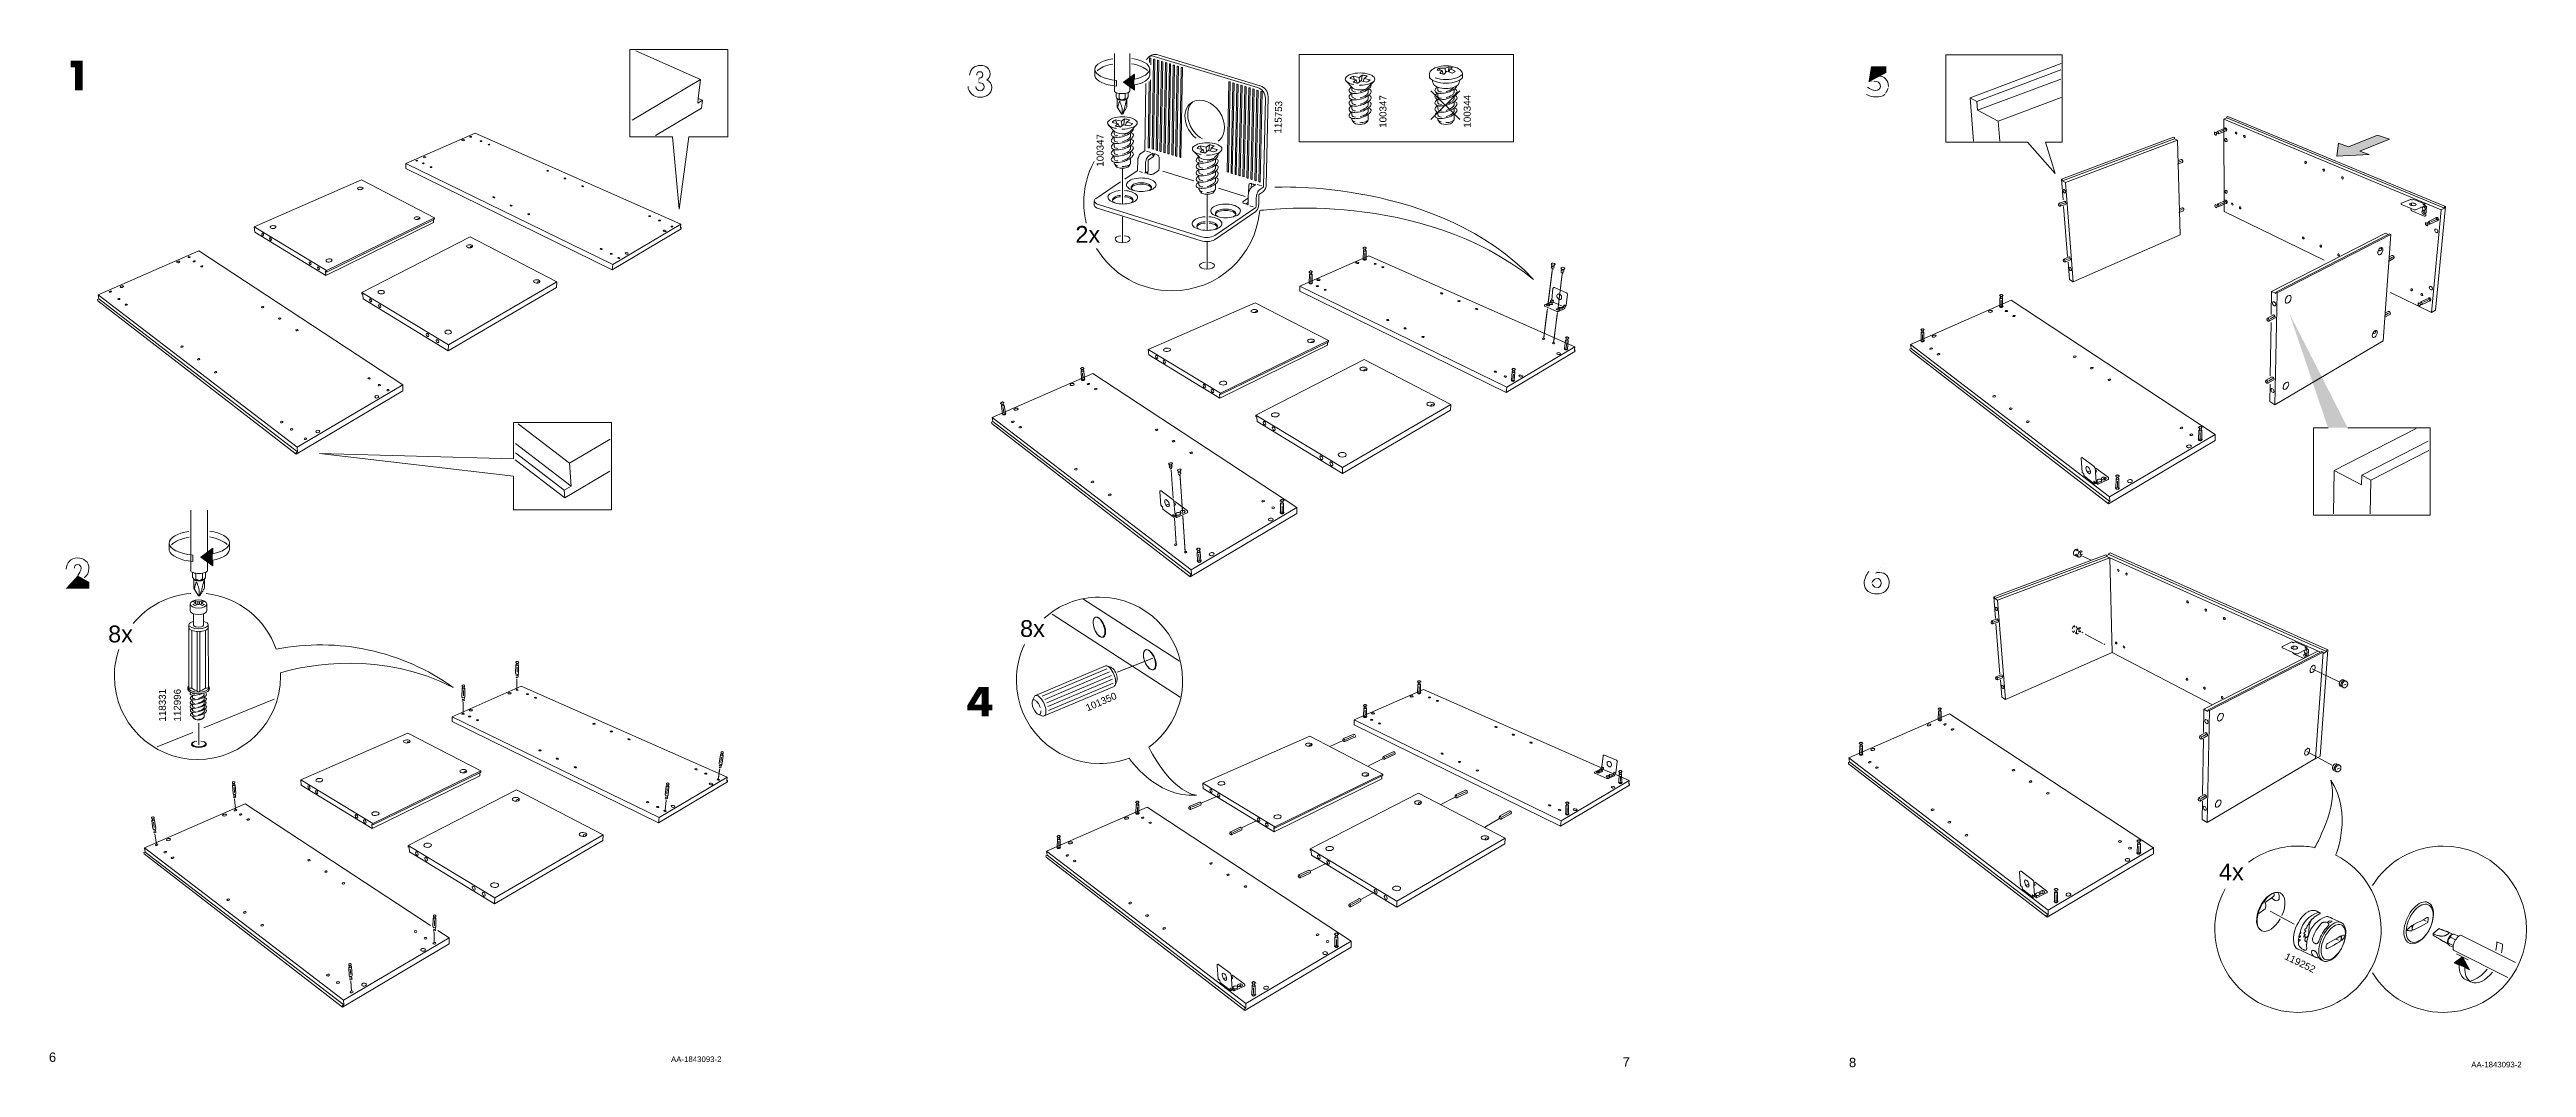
# Model space of a CAD drawing. Header units: metres. Extents: x -8.4 to 7.9, y -3.9 to 2.
# Drawn here: x 2.034 to 4.863, y 0.033 to 1.195 of the extents above; entities that cross this region are included whole.
import ezdxf

# ---------------------------------------------------------------- set-up
doc = ezdxf.new("R2010")
doc.units = ezdxf.units.M
doc.header["$MEASUREMENT"] = 0
for name, color, linetype, lineweight in [('PDF4_Geometry_Num_Penna__1', 255, 'Continuous', 18), ('PDF4_Geometry_Num_Penna__7', 7, 'Continuous', 18), ('PDF4_Solid Fills_Num_Penna__7', 7, 'Continuous', 18), ('PDF4_Text_Num_Penna__7', 7, 'Continuous', 18), ('PDF5_Geometry_Num_Penna__1', 255, 'Continuous', 18), ('PDF5_Geometry_Num_Penna__7', 7, 'Continuous', 18), ('PDF5_Solid Fills_Num_Penna__7', 7, 'Continuous', 18), ('PDF5_Text_Num_Penna__7', 7, 'Continuous', 18), ('PDF6_Geometry_Num_Penna__1', 255, 'Continuous', 18), ('PDF6_Geometry_Num_Penna__7', 7, 'Continuous', 18), ('PDF6_Solid Fills_Num_Penna__1', 255, 'Continuous', 18), ('PDF6_Solid Fills_Num_Penna__7', 7, 'Continuous', 18), ('PDF6_Text_Num_Penna__7', 7, 'Continuous', 18)]:
    doc.layers.add(name, color=color, linetype=linetype, lineweight=lineweight)
doc.styles.add('GENERATED_STYLE_2', font='')
doc.styles.get('GENERATED_STYLE_2').set_extended_font_data('Arial')

msp = doc.modelspace()

# ---------------------------------------------------------------- texts
at = {"layer": 'PDF4_Text_Num_Penna__7', "color": 7, "linetype": 'Continuous', "lineweight": 18, "attachment_point": 7, "style": 'GENERATED_STYLE_2'}
for s, insert, char_height in [('\\A1;{\\pql;\\fArial|b0|i0|c0|p34;8x}', (2.1014, 0.5178), 0.019189), ('\\A1;{\\pql;\\fArial|b0|i0|c0|p34;6}', (2.0337, 0.0389), 0.01066), ('\\A1;{\\pql;\\fArial|b0|i0|c0|p34;AA-1843093-2}', (2.7443, 0.0387), 0.006396)]:
    msp.add_mtext(s, dxfattribs=dict(at, insert=insert, char_height=char_height))
at = {"layer": 'PDF4_Text_Num_Penna__7', "color": 7, "linetype": 'Continuous', "lineweight": 18, "char_height": 0.007995, "attachment_point": 7, "rotation": 90, "style": 'GENERATED_STYLE_2'}
for s, insert in [('\\A1;{\\pql;\\fArial|b0|i0|c0|p34;118331}', (2.1674, 0.4276)), ('\\A1;{\\pql;\\fArial|b0|i0|c0|p34;112996}', (2.1845, 0.4276))]:
    msp.add_mtext(s, dxfattribs=dict(at, insert=insert))
at = {"layer": 'PDF5_Text_Num_Penna__7', "color": 7, "linetype": 'Continuous', "lineweight": 18, "char_height": 0.007995, "attachment_point": 7, "style": 'GENERATED_STYLE_2'}
for s, insert, rotation in [('\\A1;{\\pql;\\fArial|b0|i0|c0|p34;115753}', (3.4414, 1.099), 88.2373), ('\\A1;{\\pql;\\fArial|b0|i0|c0|p34;100347}', (3.5615, 1.1057), 90), ('\\A1;{\\pql;\\fArial|b0|i0|c0|p34;100344}', (3.6577, 1.1059), 90), ('\\A1;{\\pql;\\fArial|b0|i0|c0|p34;100347}', (3.2384, 1.0613), 90), ('\\A1;{\\pql;\\fArial|b0|i0|c0|p34;101350}', (3.2201, 0.4391), 23.5551)]:
    msp.add_mtext(s, dxfattribs=dict(at, insert=insert, rotation=rotation))
at = {"layer": 'PDF5_Text_Num_Penna__7', "color": 7, "linetype": 'Continuous', "lineweight": 18, "attachment_point": 7, "style": 'GENERATED_STYLE_2'}
for s, insert, char_height in [('\\A1;{\\pql;\\fArial|b0|i0|c0|p34;2x}', (3.2061, 0.9744), 0.019189), ('\\A1;{\\pql;\\fArial|b0|i0|c0|p34;8x}', (3.1429, 0.524), 0.019189), ('\\A1;{\\pql;\\fArial|b0|i0|c0|p34;7}', (3.8311, 0.0336), 0.01066)]:
    msp.add_mtext(s, dxfattribs=dict(at, insert=insert, char_height=char_height))
at = {"layer": 'PDF6_Text_Num_Penna__7', "color": 7, "linetype": 'Continuous', "lineweight": 18, "attachment_point": 7, "style": 'GENERATED_STYLE_2'}
for s, insert, char_height in [('\\A1;{\\pql;\\fArial|b0|i0|c0|p34;4x}', (4.5122, 0.2463), 0.019189), ('\\A1;{\\pql;\\fArial|b0|i0|c0|p34;8}', (4.0896, 0.0328), 0.01066), ('\\A1;{\\pql;\\fArial|b0|i0|c0|p34;AA-1843093-2}', (4.8003, 0.0326), 0.006396)]:
    msp.add_mtext(s, dxfattribs=dict(at, insert=insert, char_height=char_height))
at = {"layer": 'PDF6_Text_Num_Penna__7', "color": 7, "linetype": 'Continuous', "lineweight": 18, "insert": (4.5863, 0.1565), "char_height": 0.007995, "attachment_point": 7, "rotation": 334.1672, "style": 'GENERATED_STYLE_2'}
msp.add_mtext('\\A1;{\\pql;\\fArial|b0|i0|c0|p34;119252}', dxfattribs=at)

# ---------------------------------------------------------------- hatches: boundary and pattern name
at = {"layer": 'PDF4_Geometry_Num_Penna__7', "linetype": 'Continuous', "lineweight": 18}
for points in [[(2.0635, 1.1749), (2.0635, 1.1486), (2.0723, 1.1486), (2.0723, 1.1823), (2.0587, 1.1823), (2.0587, 1.1749)], [(2.2208, 0.6256), (2.2072, 0.6154), (2.2208, 0.6054)], [(2.2399, 0.6236), (2.24, 0.624), (2.24, 0.6319)], [(2.0666, 0.5944), (2.0528, 0.5794), (2.0799, 0.5794), (2.0799, 0.5869)], [(2.0629, 0.6029, 0.043377), (2.0631, 0.6015)]]:
    msp.add_hatch(color=7, dxfattribs=at).paths.add_polyline_path(points)
at = {"layer": 'PDF4_Solid Fills_Num_Penna__7', "linetype": 'Continuous', "lineweight": 18}
msp.add_hatch(color=7, dxfattribs=at).paths.add_polyline_path([(2.1712, 0.6231), (2.1711, 0.6238), (2.1711, 0.6315)])
at = {"layer": 'PDF5_Geometry_Num_Penna__1', "linetype": 'Continuous', "lineweight": 18}
for points in [[(3.5365, 0.9701, 0.414317), (3.5338, 0.9674)], [(3.5393, 0.9674, 0.414317), (3.5365, 0.9701)], [(3.4749, 0.9429, 0.41443), (3.4722, 0.9402)], [(3.4776, 0.9402, 0.414317), (3.4749, 0.9429)], [(3.5338, 0.9567, 0.41443), (3.5365, 0.954)], [(3.5365, 0.954, 0.41443), (3.5393, 0.9567)], [(3.4722, 0.9295, 0.414522), (3.4749, 0.9268)], [(3.4749, 0.9268, 0.414409), (3.4776, 0.9295)], [(3.7639, 0.8544, 0.414582), (3.7663, 0.8514)], [(3.768, 0.8675, 0.414041), (3.765, 0.8651)], [(3.7663, 0.8514, 0.415266), (3.7693, 0.8538)], [(3.7704, 0.8645, 0.414162), (3.768, 0.8675)], [(3.2139, 0.8325, 0.414742), (3.2113, 0.8296)], [(3.2168, 0.83, 0.414727), (3.2139, 0.8325)], [(3.7069, 0.8316, 0.41393), (3.704, 0.8291)], [(3.7094, 0.8287, 0.414249), (3.7069, 0.8316)], [(3.1223, 0.7932, 0.414171), (3.1201, 0.7901)], [(3.1255, 0.791, 0.414483), (3.1223, 0.7932)], [(3.212, 0.8189, 0.414812), (3.2149, 0.8164)], [(3.2149, 0.8164, 0.414376), (3.2175, 0.8193)], [(3.7032, 0.8184, 0.413899), (3.7057, 0.8155)], [(3.7057, 0.8155, 0.414511), (3.7086, 0.818)], [(3.1219, 0.7795, 0.414387), (3.125, 0.7773)], [(3.125, 0.7773, 0.414859), (3.1273, 0.7804)], [(3.4422, 0.6819, 0.414246), (3.4392, 0.6789)], [(3.4451, 0.6789, 0.414246), (3.4422, 0.6819)], [(3.4392, 0.6672, 0.41433), (3.4422, 0.6642)], [(3.4422, 0.6642, 0.41433), (3.4451, 0.6672)], [(3.3465, 0.6264, 0.414025), (3.3437, 0.6233)], [(3.3497, 0.6236, 0.414214), (3.3465, 0.6264)], [(3.3445, 0.6116, 0.414639), (3.3476, 0.6088)], [(3.3476, 0.6088, 0.414258), (3.3504, 0.6119)], [(3.5987, 0.4749, 0.414409), (3.5959, 0.4722)], [(3.5959, 0.4615, 0.414614), (3.5987, 0.4587)], [(3.6014, 0.4722, 0.414225), (3.5987, 0.4749)], [(3.5987, 0.4587, 0.41443), (3.6014, 0.4615)], [(3.537, 0.4477, 0.414317), (3.5343, 0.445)], [(3.5343, 0.4343, 0.41443), (3.537, 0.4315)], [(3.5397, 0.445, 0.414544), (3.537, 0.4477)], [(3.537, 0.4315, 0.414658), (3.5397, 0.4343)], [(3.8285, 0.3724, 0.414317), (3.8258, 0.3697)], [(3.8312, 0.3697, 0.413906), (3.8285, 0.3724)], [(3.8258, 0.3589, 0.414636), (3.8285, 0.3562)], [(3.8285, 0.3562, 0.414225), (3.8312, 0.3589)], [(3.277, 0.3373, 0.414409), (3.2742, 0.3346)], [(3.2742, 0.3239, 0.414636), (3.277, 0.3212)], [(3.2797, 0.3346, 0.414409), (3.277, 0.3373)], [(3.277, 0.3212, 0.414636), (3.2797, 0.3239)], [(3.7679, 0.3364, 0.41443), (3.7651, 0.3337)], [(3.7651, 0.323, 0.41443), (3.7679, 0.3203)], [(3.7706, 0.3337, 0.414544), (3.7679, 0.3364)], [(3.7679, 0.3203, 0.414544), (3.7706, 0.323)], [(3.1871, 0.2981, 0.414636), (3.1843, 0.2954)], [(3.1843, 0.2847, 0.414749), (3.1871, 0.282)], [(3.1898, 0.2954, 0.414225), (3.1871, 0.2981)], [(3.1871, 0.282, 0.414339), (3.1898, 0.2847)], [(3.5043, 0.1867, 0.414246), (3.5013, 0.1837)], [(3.5013, 0.172, 0.414434), (3.5043, 0.169)], [(3.5072, 0.1837, 0.414246), (3.5043, 0.1867)], [(3.5043, 0.169, 0.414434), (3.5072, 0.172)], [(3.4097, 0.1312, 0.414246), (3.4068, 0.1283)], [(3.4068, 0.1165, 0.414246), (3.4097, 0.1136)], [(3.4127, 0.1283, 0.414246), (3.4097, 0.1312)], [(3.4097, 0.1136, 0.414246), (3.4127, 0.1165)]]:
    msp.add_hatch(color=255, dxfattribs=at).paths.add_polyline_path(points)
at = {"layer": 'PDF5_Geometry_Num_Penna__7', "linetype": 'Continuous', "lineweight": 18}
for points in [[(3.0966, 1.1627), (3.0957, 1.1627), (3.0957, 1.1569)], [(3.2735, 1.1671), (3.2612, 1.1578), (3.2736, 1.1487)]]:
    msp.add_hatch(color=7, dxfattribs=at).paths.add_polyline_path(points)
h = msp.add_hatch(color=7, dxfattribs=at)
h.paths.add_polyline_path([(3.0956, 0.4671), (3.0826, 0.446), (3.0826, 0.4404), (3.099, 0.4404), (3.099, 0.4335), (3.1071, 0.4335), (3.1071, 0.4404), (3.1112, 0.4404), (3.1112, 0.4471), (3.1071, 0.4471), (3.1071, 0.4671)])
h.paths.add_polyline_path([(3.099, 0.4471), (3.091, 0.4471), (3.099, 0.4601)], flags=0)
at = {"layer": 'PDF5_Solid Fills_Num_Penna__7', "linetype": 'Continuous', "lineweight": 18}
msp.add_hatch(color=7, dxfattribs=at).paths.add_polyline_path([(3.2284, 1.1649), (3.2283, 1.1655), (3.2283, 1.1726)])
at = {"layer": 'PDF6_Geometry_Num_Penna__1', "linetype": 'Continuous', "lineweight": 18}
for points in [[(4.5215, 1.1045, 0.414646), (4.5179, 1.106)], [(4.52, 1.1009, 0.414596), (4.5215, 1.1045)], [(4.508, 1.1019, 0.414292), (4.5065, 1.0984)], [(4.5065, 1.0984, 0.413962), (4.5101, 1.0969)], [(4.5086, 1.0191, 0.414384), (4.5072, 1.0155)], [(4.522, 1.022, 0.414609), (4.5184, 1.0234)], [(4.5206, 1.0184, 0.414264), (4.522, 1.022)], [(4.5072, 1.0155, 0.414157), (4.5107, 1.0141)], [(4.7491, 0.9988, 0.414598), (4.7478, 0.9949)], [(4.7478, 0.9949, 0.413819), (4.7517, 0.9936)], [(4.7631, 1.0024, 0.414487), (4.7592, 1.0037)], [(4.7618, 0.9986, 0.414937), (4.7631, 1.0024)], [(4.2636, 0.916, 0.41443), (4.2608, 0.9133)], [(4.2663, 0.9133, 0.41443), (4.2636, 0.916)], [(4.7405, 0.907, 0.414392), (4.7392, 0.9032)], [(4.7544, 0.9107, 0.414487), (4.7506, 0.912)], [(4.7531, 0.9069, 0.414848), (4.7544, 0.9107)], [(4.2608, 0.9026, 0.414317), (4.2636, 0.8998)], [(4.2636, 0.8998, 0.414317), (4.2663, 0.9026)], [(4.7392, 0.9032, 0.41413), (4.743, 0.9019)], [(4.1737, 0.8768, 0.41443), (4.1709, 0.8741)], [(4.1709, 0.8634, 0.414544), (4.1737, 0.8607)], [(4.1764, 0.8741, 0.41443), (4.1737, 0.8768)], [(4.1737, 0.8607, 0.414544), (4.1764, 0.8634)], [(4.4909, 0.7653, 0.414246), (4.4879, 0.7624)], [(4.4938, 0.7624, 0.414246), (4.4909, 0.7653)], [(4.4879, 0.7507, 0.414434), (4.4909, 0.7477)], [(4.4909, 0.7477, 0.414434), (4.4938, 0.7507)], [(4.3963, 0.7099, 0.41435), (4.3934, 0.707)], [(4.3993, 0.707, 0.41435), (4.3963, 0.7099)], [(4.3934, 0.6952, 0.41435), (4.3963, 0.6923)], [(4.3963, 0.6923, 0.41435), (4.3993, 0.6952)], [(4.1934, 0.4438, 0.414636), (4.1907, 0.4411)], [(4.1907, 0.4304, 0.41443), (4.1934, 0.4277)], [(4.1961, 0.4411, 0.414636), (4.1934, 0.4438)], [(4.1934, 0.4277, 0.41443), (4.1961, 0.4304)], [(4.1035, 0.4046, 0.414317), (4.1007, 0.4019)], [(4.1062, 0.4019, 0.414317), (4.1035, 0.4046)], [(4.1007, 0.3912, 0.414544), (4.1035, 0.3885)], [(4.1035, 0.3885, 0.414544), (4.1062, 0.3912)], [(4.4207, 0.2932, 0.414246), (4.4177, 0.2902)], [(4.4237, 0.2902, 0.414246), (4.4207, 0.2932)], [(4.4177, 0.2785, 0.41433), (4.4207, 0.2755)], [(4.4207, 0.2755, 0.41433), (4.4237, 0.2785)], [(4.3261, 0.2377, 0.414246), (4.3232, 0.2348)], [(4.3291, 0.2348, 0.414246), (4.3261, 0.2377)], [(4.3232, 0.223, 0.414162), (4.3261, 0.2201)], [(4.3261, 0.2201, 0.414162), (4.3291, 0.223)]]:
    msp.add_hatch(color=255, dxfattribs=at).paths.add_polyline_path(points)
at = {"layer": 'PDF6_Geometry_Num_Penna__7', "linetype": 'Continuous', "lineweight": 18}
for points in [[(4.1323, 1.1685), (4.1323, 1.1759), (4.1148, 1.1759), (4.1119, 1.1576)], [(4.1183, 1.159, 0.109824), (4.1119, 1.1576)], [(4.1304, 1.1437, 0.22595), (4.1348, 1.1528)], [(4.707, 1.0928), (4.6932, 1.0974), (4.66, 1.084), (4.6488, 1.0882), (4.6467, 1.0734), (4.6836, 1.0751), (4.6731, 1.079)], [(4.1296, 0.6084), (4.12, 0.597), (4.1201, 0.5969)], [(4.1211, 0.5913, 0.412792), (4.1156, 0.5858)], [(4.1156, 0.5858, 0.412629), (4.1211, 0.5802)], [(4.7983, 0.1441), (4.7903, 0.1589), (4.781, 0.1521), (4.7865, 0.1495)]]:
    msp.add_hatch(color=7, dxfattribs=at).paths.add_polyline_path(points)
at = {"layer": 'PDF6_Solid Fills_Num_Penna__1', "linetype": 'Continuous', "lineweight": 18}
msp.add_hatch(color=255, dxfattribs=at).paths.add_polyline_path([(4.6592, 0.7631), (4.5923, 0.8943), (4.6368, 0.7631)])
at = {"layer": 'PDF6_Solid Fills_Num_Penna__7', "linetype": 'Continuous', "lineweight": 18}
msp.add_hatch(color=7, dxfattribs=at).paths.add_polyline_path([(4.1228, 1.1648), (4.1201, 1.1646), (4.1207, 1.1685)])

# ---------------------------------------------------------------- linework, layer by layer
at = {"layer": 'PDF4_Geometry_Num_Penna__1', "color": 255, "linetype": 'Continuous', "lineweight": 18, "flags": 128}
for points in [[(2.1712, 0.6231), (2.1711, 0.6238), (2.1711, 0.6315)], [(2.2208, 0.6192), (2.2208, 0.6256), (2.2072, 0.6154), (2.2208, 0.6054), (2.2208, 0.6119)], [(2.2399, 0.6236), (2.24, 0.624), (2.24, 0.6319)], [(2.1981, 0.6177), (2.1982, 0.6104)], [(2.5683, 0.4761), (2.5683, 0.4651)], [(2.5069, 0.4493), (2.5069, 0.4383)], [(2.7998, 0.3733), (2.7984, 0.3625)], [(2.2459, 0.3389), (2.2467, 0.328)], [(2.7386, 0.3374), (2.7377, 0.3265)], [(2.1549, 0.2989), (2.1565, 0.288)], [(2.4739, 0.1866), (2.4739, 0.1757)], [(2.3787, 0.1311), (2.3795, 0.1202)]]:
    msp.add_lwpolyline(points, dxfattribs=at)
at = {"layer": 'PDF4_Geometry_Num_Penna__1', "color": 255, "linetype": 'Continuous', "lineweight": 18}
for points in [[(2.1711, 0.6315), (2.1711, 0.6248), (2.1827, 0.6191), (2.1981, 0.6177)], [(2.1711, 0.6315), (2.1711, 0.6248), (2.1827, 0.6191), (2.1981, 0.6177)], [(2.1982, 0.6104), (2.1836, 0.6117), (2.1724, 0.6169), (2.1712, 0.6231)], [(2.1982, 0.6104), (2.1836, 0.6117), (2.1724, 0.6169), (2.1712, 0.6231)], [(2.24, 0.6319), (2.24, 0.6263), (2.2322, 0.6215), (2.2208, 0.6192)], [(2.24, 0.6319), (2.24, 0.6263), (2.2322, 0.6215), (2.2208, 0.6192)], [(2.2208, 0.6119), (2.2315, 0.614), (2.2393, 0.6184), (2.2399, 0.6236)], [(2.2208, 0.6119), (2.2315, 0.614), (2.2393, 0.6184), (2.2399, 0.6236)]]:
    msp.add_open_spline(points, degree=3, dxfattribs=at)
at = {"layer": 'PDF4_Geometry_Num_Penna__7', "color": 7, "linetype": 'Continuous', "lineweight": 18, "flags": 128}
for points in [[(2.8092, 1.1951), (2.6974, 1.1951), (2.6974, 1.0953), (2.7458, 1.0953), (2.7537, 1.0129), (2.7648, 1.0953), (2.8092, 1.0953)], [(2.5161, 1.0957), (2.516, 1.0957), (2.5158, 1.0958), (2.5157, 1.0958), (2.5155, 1.0958), (2.5154, 1.0958), (2.5152, 1.0958), (2.515, 1.0958), (2.5149, 1.0957), (2.5148, 1.0957), (2.5147, 1.0956), (2.5146, 1.0956), (2.5145, 1.0955), (2.5145, 1.0954), (2.5145, 1.0954), (2.5145, 1.0953), (2.5146, 1.0952), (2.5147, 1.0951), (2.5148, 1.0951), (2.5149, 1.095), (2.5151, 1.095), (2.5152, 1.095), (2.5154, 1.095), (2.5156, 1.095), (2.5157, 1.095), (2.5159, 1.095), (2.516, 1.095), (2.5161, 1.0951), (2.5162, 1.0951), (2.5163, 1.0952), (2.5164, 1.0953), (2.5164, 1.0953), (2.5164, 1.0954), (2.5164, 1.0955), (2.5163, 1.0956), (2.5162, 1.0956)], [(2.5644, 0.7692), (2.5644, 0.7277), (2.3427, 0.7337), (2.5644, 0.7078), (2.5644, 0.6695), (2.6763, 0.6695), (2.6763, 0.7692)]]:
    msp.add_lwpolyline(points, close=True, dxfattribs=at)
for points in [[(2.7039, 1.1936), (2.7781, 1.1608)], [(2.6998, 1.1144), (2.7781, 1.1608)], [(2.7781, 1.1608), (2.7754, 1.1392)], [(2.7801, 1.1372), (2.7754, 1.1392), (2.7747, 1.134)], [(2.7747, 1.134), (2.7801, 1.1372)], [(2.7801, 1.1372), (2.779, 1.1283)], [(2.7266, 1.097), (2.779, 1.1283)], [(2.4414, 1.0649), (2.5204, 1.0996), (2.7555, 0.9958)], [(2.4414, 1.0649), (2.6777, 0.9496), (2.7555, 0.9958)], [(2.4414, 1.0649), (2.4414, 1.0592)], [(2.4414, 1.0592), (2.6771, 0.9434)], [(2.4742, 1.0014), (2.4742, 1.0029), (2.3906, 1.0461), (2.2683, 0.9926)], [(2.2683, 0.9926), (2.3507, 0.9428)], [(2.2683, 0.9926), (2.2688, 0.9866), (2.3499, 0.9371)], [(2.3499, 0.9371), (2.473, 0.9974)], [(2.3507, 0.9428), (2.4742, 1.0029)], [(2.3508, 0.9409), (2.4731, 1.0006)], [(2.473, 0.9974), (2.4731, 1.0008)], [(2.4731, 1.0008), (2.4742, 1.0014)], [(2.6771, 0.9434), (2.7557, 0.9903)], [(2.7551, 0.9922), (2.755, 0.9913)], [(2.755, 0.9913), (2.7559, 0.9918)], [(2.7555, 0.9958), (2.7551, 0.9922)], [(2.7551, 0.9922), (2.7559, 0.9918)], [(2.7559, 0.9918), (2.7557, 0.9903)], [(2.4381, 0.8054), (2.438, 0.8122), (2.2049, 0.9653), (2.0901, 0.9151)], [(2.515, 0.9811), (2.3912, 0.9176), (2.3913, 0.916), (2.3924, 0.9153)], [(2.6135, 0.9235), (2.614, 0.9298), (2.515, 0.9811)], [(2.3499, 0.9371), (2.3497, 0.9418), (2.3508, 0.9412)], [(2.3507, 0.9428), (2.3508, 0.9412)], [(2.6777, 0.9496), (2.6771, 0.9434)], [(2.0909, 0.9103), (2.0894, 0.9096)], [(2.0894, 0.9096), (2.0896, 0.908)], [(2.0896, 0.908), (2.3163, 0.7329), (2.4381, 0.8054)], [(2.438, 0.8122), (2.3174, 0.741), (2.0901, 0.9151)], [(2.0901, 0.9151), (2.0909, 0.9103)], [(2.3178, 0.7356), (2.0909, 0.9103)], [(2.3912, 0.9176), (2.49, 0.8578), (2.614, 0.9298)], [(2.6135, 0.9235), (2.4899, 0.8511), (2.3925, 0.9105), (2.3924, 0.9153)], [(2.49, 0.8578), (2.4899, 0.8511)], [(2.6746, 0.7501), (2.6284, 0.7228), (2.5698, 0.7677)], [(2.3174, 0.741), (2.3178, 0.7356), (2.3162, 0.7347)], [(2.6301, 0.6964), (2.5666, 0.7452)], [(2.3162, 0.7347), (2.3163, 0.7329)], [(2.5663, 0.7266), (2.6229, 0.683), (2.6745, 0.7137)], [(2.5668, 0.7346), (2.6223, 0.6918), (2.6229, 0.683)], [(2.6284, 0.7228), (2.6301, 0.6964), (2.6223, 0.6918)], [(2.1957, 0.6001), (2.1957, 0.6691)], [(2.215, 0.6689), (2.215, 0.6001)], [(2.1712, 0.6231), (2.1711, 0.6238), (2.1711, 0.6315)], [(2.2208, 0.6192), (2.2208, 0.6256), (2.2072, 0.6154), (2.2208, 0.6054), (2.2208, 0.6119)], [(2.2399, 0.6236), (2.24, 0.624), (2.24, 0.6319)], [(2.1979, 0.5926), (2.1979, 0.5979)], [(2.1981, 0.6177), (2.1982, 0.6104)], [(2.2016, 0.5904), (2.2016, 0.597)], [(2.209, 0.5904), (2.209, 0.597)], [(2.2127, 0.5926), (2.2127, 0.5979)], [(2.1994, 0.59), (2.1987, 0.591)], [(2.2111, 0.5898), (2.2109, 0.5896), (2.2106, 0.5894), (2.2103, 0.5893), (2.2099, 0.5891), (2.2095, 0.589), (2.2091, 0.5888), (2.2086, 0.5887), (2.208, 0.5886), (2.2075, 0.5885), (2.2069, 0.5885), (2.2063, 0.5884), (2.2057, 0.5884), (2.2051, 0.5884), (2.2045, 0.5884), (2.204, 0.5884), (2.2034, 0.5885), (2.2028, 0.5886), (2.2023, 0.5887), (2.2018, 0.5888), (2.2013, 0.5889), (2.2009, 0.5891), (2.2005, 0.5892), (2.2001, 0.5894), (2.1998, 0.5896), (2.1996, 0.5897), (2.1994, 0.5899), (2.1994, 0.59)], [(2.2045, 0.5713), (2.1994, 0.5795)], [(2.2083, 0.5632), (2.2112, 0.5646), (2.2091, 0.5659), (2.2058, 0.5644)], [(2.2066, 0.572), (2.2061, 0.5713)], [(2.2091, 0.5659), (2.2074, 0.5609)], [(2.2119, 0.591), (2.2113, 0.59)], [(2.2114, 0.5903), (2.2114, 0.5803)], [(2.1935, 0.538), (2.1935, 0.4667)], [(2.1951, 0.5619), (2.1951, 0.5544)], [(2.198, 0.5646), (2.2011, 0.5632)], [(2.201, 0.5625), (2.198, 0.5612)], [(2.198, 0.5612), (2.2005, 0.56), (2.2039, 0.5614)], [(2.1989, 0.5509), (2.1989, 0.5419), (2.1988, 0.5381)], [(2.2038, 0.5645), (2.2005, 0.5657)], [(2.2005, 0.5657), (2.2022, 0.5608)], [(2.2038, 0.5645), (2.2039, 0.5614)], [(2.2058, 0.5644), (2.2057, 0.5615)], [(2.2057, 0.5615), (2.2089, 0.5601), (2.2113, 0.5612)], [(2.2113, 0.5612), (2.2084, 0.5624)], [(2.2104, 0.5419), (2.2104, 0.5508)], [(2.2104, 0.5379), (2.2104, 0.5419)], [(2.2141, 0.5544), (2.2141, 0.5619)], [(2.2159, 0.4666), (2.2158, 0.538)], [(2.197, 0.5311), (2.1969, 0.4664)], [(2.2062, 0.4627), (2.2062, 0.5291)], [(2.2124, 0.531), (2.2124, 0.4661)], [(2.567, 0.4923), (2.5668, 0.4827)], [(2.5672, 0.4956), (2.5672, 0.4946)], [(2.5677, 0.4941), (2.5677, 0.4928)], [(2.5686, 0.4899), (2.5686, 0.4839)], [(2.5694, 0.4941), (2.5694, 0.4928)], [(2.5699, 0.4946), (2.5699, 0.4956)], [(2.5701, 0.4923), (2.5701, 0.4826)], [(2.1976, 0.4571), (2.1976, 0.4552)], [(2.2108, 0.4597), (2.2109, 0.4574)], [(2.291, 0.4531), (2.2108, 0.4205)], [(2.2109, 0.4552), (2.2109, 0.4523)], [(2.4943, 0.4332), (2.5733, 0.468), (2.8085, 0.3641)], [(2.5056, 0.4655), (2.5054, 0.4559)], [(2.5058, 0.4688), (2.5058, 0.4678)], [(2.5063, 0.4673), (2.5063, 0.4661)], [(2.5071, 0.4631), (2.5071, 0.4571)], [(2.5079, 0.4673), (2.508, 0.4661)], [(2.5084, 0.4678), (2.5085, 0.4688)], [(2.5087, 0.4655), (2.5087, 0.4559)], [(2.5683, 0.4766), (2.5683, 0.4646)], [(2.1977, 0.4518), (2.1977, 0.4496)], [(2.1977, 0.4468), (2.1977, 0.4447)], [(2.1977, 0.4421), (2.1977, 0.4404)], [(2.1978, 0.4377), (2.1978, 0.4356)], [(2.2051, 0.4257), (2.2051, 0.4012)], [(2.2109, 0.4501), (2.211, 0.4476)], [(2.211, 0.4455), (2.211, 0.4432)], [(2.2111, 0.4409), (2.2111, 0.4387)], [(2.2111, 0.4362), (2.2111, 0.4334)], [(2.4943, 0.4332), (2.7306, 0.318), (2.8085, 0.3641)], [(2.4943, 0.4332), (2.4944, 0.4276)], [(2.4944, 0.4276), (2.73, 0.3118)], [(2.5069, 0.4498), (2.5069, 0.4379)], [(2.1982, 0.4153), (2.1572, 0.3987)], [(2.5271, 0.3697), (2.5271, 0.3712), (2.4435, 0.4145), (2.3213, 0.361)], [(2.4036, 0.3111), (2.5271, 0.3712)], [(2.4037, 0.3096), (2.526, 0.3692)], [(2.5079, 0.3693), (2.5079, 0.3693), (2.5079, 0.3694), (2.5079, 0.3694), (2.5079, 0.3694), (2.5079, 0.3695), (2.5079, 0.3695)], [(2.526, 0.3692), (2.5271, 0.3697)], [(2.526, 0.3658), (2.526, 0.3692)], [(2.7999, 0.3738), (2.7983, 0.362)], [(2.8007, 0.3896), (2.7993, 0.38)], [(2.8019, 0.387), (2.8011, 0.381)], [(2.8014, 0.3928), (2.8013, 0.3918)], [(2.8017, 0.3912), (2.8015, 0.39)], [(2.8038, 0.3892), (2.8025, 0.3796)], [(2.8033, 0.391), (2.8031, 0.3898)], [(2.8039, 0.3915), (2.804, 0.3925)], [(2.2434, 0.3583), (2.2435, 0.3573)], [(2.2435, 0.355), (2.244, 0.3454)], [(2.2441, 0.3569), (2.2442, 0.3556)], [(2.2452, 0.3528), (2.2456, 0.3467)], [(2.2457, 0.357), (2.2458, 0.3557)], [(2.2461, 0.3575), (2.2461, 0.3585)], [(2.2465, 0.3552), (2.2473, 0.3456)], [(2.3213, 0.361), (2.4036, 0.3111)], [(2.3213, 0.361), (2.3218, 0.3549), (2.4029, 0.3055)], [(2.4029, 0.3055), (2.526, 0.3658)], [(2.5679, 0.3495), (2.4442, 0.286), (2.4442, 0.2844)], [(2.6665, 0.2918), (2.6669, 0.2982), (2.5679, 0.3495)], [(2.73, 0.3118), (2.8086, 0.3587)], [(2.7386, 0.3537), (2.7377, 0.3441)], [(2.7391, 0.357), (2.739, 0.356)], [(2.7395, 0.3554), (2.7394, 0.3542)], [(2.74, 0.3512), (2.7395, 0.3452)], [(2.7417, 0.3535), (2.7409, 0.3438)], [(2.7411, 0.3553), (2.741, 0.3541)], [(2.7417, 0.3558), (2.7418, 0.3568)], [(2.808, 0.3605), (2.8079, 0.3597)], [(2.8079, 0.3597), (2.8088, 0.3602)], [(2.8085, 0.3641), (2.808, 0.3605)], [(2.808, 0.3605), (2.8088, 0.3602)], [(2.8088, 0.3602), (2.8086, 0.3587)], [(2.4695, 0.1947), (2.2578, 0.3337), (2.143, 0.2834)], [(2.1511, 0.3181), (2.1513, 0.3171)], [(2.1514, 0.3148), (2.1526, 0.3052)], [(2.1518, 0.3166), (2.152, 0.3154)], [(2.1533, 0.3126), (2.1541, 0.3066)], [(2.1535, 0.3169), (2.1537, 0.3156)], [(2.1539, 0.3174), (2.1538, 0.3184)], [(2.1544, 0.3152), (2.1558, 0.3056)], [(2.2459, 0.3394), (2.2467, 0.3275)], [(2.5678, 0.337), (2.5678, 0.3371), (2.5678, 0.3372), (2.5678, 0.3373), (2.5677, 0.3373), (2.5677, 0.3374), (2.5677, 0.3375)], [(2.7306, 0.318), (2.73, 0.3118)], [(2.7386, 0.3379), (2.7377, 0.326)], [(2.491, 0.1805), (2.3703, 0.1093), (2.143, 0.2834)], [(2.143, 0.2834), (2.1438, 0.2786)], [(2.1549, 0.2994), (2.1566, 0.2875)], [(2.4029, 0.3055), (2.4027, 0.3102), (2.4037, 0.3096)], [(2.4036, 0.3111), (2.4037, 0.3096)], [(2.4442, 0.286), (2.5429, 0.2262), (2.6669, 0.2982)], [(2.4453, 0.2837), (2.4442, 0.2844)], [(2.6665, 0.2918), (2.5428, 0.2195), (2.4455, 0.2789), (2.4453, 0.2837)], [(2.6443, 0.2965), (2.6443, 0.2967), (2.6442, 0.2968), (2.6442, 0.2969), (2.6441, 0.2971), (2.6441, 0.2972), (2.6441, 0.2973)], [(2.1438, 0.2786), (2.1423, 0.278)], [(2.1423, 0.278), (2.1425, 0.2764)], [(2.1425, 0.2764), (2.3692, 0.1013), (2.491, 0.1737)], [(2.3707, 0.104), (2.1438, 0.2786)], [(2.4726, 0.2028), (2.4724, 0.1932)], [(2.4728, 0.2062), (2.4729, 0.2051)], [(2.4733, 0.2046), (2.4734, 0.2034)], [(2.4742, 0.2005), (2.4742, 0.1944)], [(2.475, 0.2046), (2.475, 0.2034)], [(2.4755, 0.2051), (2.4755, 0.2062)], [(2.4757, 0.2028), (2.4757, 0.1932)], [(2.5429, 0.2262), (2.5428, 0.2195)], [(2.4739, 0.1871), (2.4739, 0.1752)], [(2.491, 0.1737), (2.491, 0.1805), (2.4781, 0.189)], [(2.3762, 0.1506), (2.3763, 0.1495)], [(2.3762, 0.1472), (2.3768, 0.1376)], [(2.3768, 0.1491), (2.3769, 0.1478)], [(2.378, 0.145), (2.3784, 0.1389)], [(2.3785, 0.1492), (2.3786, 0.1479)], [(2.3789, 0.1497), (2.3789, 0.1507)], [(2.3793, 0.1475), (2.38, 0.1378)], [(2.3787, 0.1316), (2.3795, 0.1197)], [(2.3703, 0.1093), (2.3707, 0.104), (2.3691, 0.1031)], [(2.3691, 0.1031), (2.3692, 0.1013)]]:
    msp.add_lwpolyline(points, dxfattribs=at)
for points in [[(2.455, 1.0009), (2.455, 1.001), (2.455, 1.001), (2.455, 1.001), (2.455, 1.001), (2.455, 1.0011), (2.455, 1.0011, -0.789136), (2.457, 1.0017)], [(2.5149, 0.9687), (2.5149, 0.9688), (2.5148, 0.9688), (2.5148, 0.9689), (2.5148, 0.9689), (2.5148, 0.969), (2.5148, 0.9691, -0.828105), (2.5171, 0.9695)], [(2.5914, 0.9282), (2.5913, 0.9284), (2.5913, 0.9285), (2.5913, 0.9286), (2.5912, 0.9287), (2.5912, 0.9288), (2.5912, 0.9289, -0.858037), (2.5939, 0.929)], [(2.2014, 0.5852, 0.008555), (2.201, 0.5842, 0.014522), (2.2008, 0.5831, 0.02113), (2.2003, 0.5811, 0.013384), (2.2, 0.5789, -0.253333), (2.1992, 0.5799), (2.1992, 0.5803), (2.1992, 0.5903)], [(2.2, 0.5789, 0.004854), (2.2011, 0.577, 0.001853), (2.2023, 0.5751, 0.004167), (2.2033, 0.5735, 0.011519), (2.2043, 0.5719)], [(2.2051, 0.5718, 0.001011), (2.2052, 0.5726, 0.006969), (2.2054, 0.5739, 0.007093), (2.2055, 0.5752, 0.011993), (2.2055, 0.5765, 0.009615), (2.2054, 0.5779, 0.006193), (2.2051, 0.5792, 0.004138), (2.2047, 0.5806, 0.008425), (2.2042, 0.5823, 0.009241), (2.2036, 0.5839, 0.007264), (2.203, 0.5855, 0.000858), (2.2023, 0.5872, 0.013274), (2.2018, 0.5862)], [(2.2027, 0.5897, 0.031134), (2.2034, 0.5892, 0.04109), (2.2043, 0.5889)], [(2.2049, 0.5711, 0.158949), (2.206, 0.5712, -0.013499), (2.2061, 0.5715)], [(2.2113, 0.5839, 0.014899), (2.2112, 0.5853, 0.02072), (2.211, 0.5866, 0.010601), (2.2106, 0.5879, -0.001478), (2.2103, 0.5867, 0.003148), (2.21, 0.5854, 0.001473), (2.2097, 0.5842, 0.00245), (2.2092, 0.5823, 0.005765), (2.2088, 0.5805, 0.00508), (2.2083, 0.5781, 0.008866), (2.2076, 0.5764, 0.012369), (2.207, 0.5746, 0.014281), (2.2066, 0.5732, 0.00899), (2.2062, 0.5718)], [(2.2067, 0.5722, 0.004239), (2.2074, 0.5733, -0.002379), (2.2084, 0.575, -0.003876), (2.2094, 0.5767, -0.00092), (2.2104, 0.5784, 0.000124), (2.2114, 0.58, -0.003542), (2.2114, 0.5812, 0.005625), (2.2114, 0.5825)], [(2.2103, 0.5897, 0.102061), (2.2107, 0.5898, 0.07603), (2.211, 0.5899)], [(2.2113, 0.5902, 0.033905), (2.2116, 0.5906, 0.030519), (2.2121, 0.5913, 0.01524), (2.2125, 0.5921)], [(2.4956, 0.4666, 0.207079), (2.2933, 0.5102, 0.290729), (2.2135, 0.5737)], [(2.1135, 0.5099, 0.082447), (2.1085, 0.4793, 0.999979), (2.2984, 0.4793, 0.010718), (2.2983, 0.4834)]]:
    msp.add_lwpolyline(points, format="xyb", dxfattribs=at)
at = {"layer": 'PDF4_Geometry_Num_Penna__7', "color": 7, "linetype": 'Continuous', "lineweight": 18}
for centre, radius, start, end in [((2.3914, 1.0352), 0.000993, 39.6697, 184.8359), ((2.2034, 0.4795), 0.0948, 94.6658, 140.7925), ((2.203, 0.5936), 0.00501, 213.0466, 220.8922), ((2.1999, 0.5918), 0.00221, 299.2503, 310.0622), ((2.2053, 0.5948), 0.00597, 266.674, 273.326), ((2.2053, 0.5931), 0.00429, 283.607, 292.7913), ((2.2102, 0.5905), 0.000759, 239.9935, 260.9895), ((-517.3661, 1.4094), 519.57, 359.895645, 359.902932), ((2.5673, 0.4823), 0.000443, 166.6786, 179.499), ((2.1933, 0.3962), 0.0697, 87.5344, 89.3161), ((2.2004, 0.4701), 0.0166, 284.5137, 287.3196), ((2.1982, 0.4844), 0.027, 285.133, 292.4568), ((2.5059, 0.4555), 0.000433, 166.5237, 179.6539), ((2.1996, 0.4675), 0.0194, 284.8845, 287.2933), ((2.2012, 0.4575), 0.0139, 284.1033, 287.4713), ((2.2009, 0.4542), 0.0152, 284.5404, 287.6102), ((2.2006, 0.4504), 0.0158, 284.7073, 287.6451), ((2.4443, 0.4035), 0.00119, 39.5649, 184.9585), ((2.509, 0.3694), 0.00131, 29.8532, 182.7666), ((2.2444, 0.3451), 0.00035, 169.3925, 185.3224), ((2.5689, 0.3373), 0.00142, 20.3816, 178.7741), ((2.6455, 0.297), 0.00161, 11.0196, 173.6474), ((2.4729, 0.1928), 0.00042, 166.3182, 179.6488), ((2.3772, 0.1373), 0.00035, 169.3925, 185.3224)]:
    msp.add_arc(centre, radius, start, end, dxfattribs=at)
for centre, major_axis, ratio in [((2.5069, 1.0916), (-0.00153, 0.00003), 0.448444), ((2.5274, 1.0905), (-0.000951, 0.000023), 0.45096), ((2.5364, 1.0865), (-0.000963, 0.000026), 0.443947), ((2.4538, 1.0682), (-0.000989, 0.000002), 0.462286), ((2.4614, 1.0651), (-0.000996, 0), 0.460403), ((2.4629, 1.0722), (-0.00157, 0.00001), 0.457635), ((2.4702, 1.0608), (-0.000995, 0.000003), 0.469965), ((2.6034, 1.0567), (-0.00101, 0.00006), 0.464459), ((2.6231, 1.0479), (-0.00102, 0.00006), 0.470732), ((2.3894, 1.0365), (0.00314, 0.00008), 0.478881), ((2.5418, 1.0263), (-0.00105, 0.00004), 0.485873), ((2.6434, 1.0389), (-0.00104, 0.00008), 0.466659), ((2.2897, 0.9923), (0.00334, 0.00024), 0.500776), ((2.4542, 1.0025), (-0.00328, 0), 0.502561), ((2.5616, 1.0168), (-0.00106, 0.00004), 0.488367), ((2.5819, 1.007), (-0.00107, 0.00006), 0.495641), ((2.7199, 1.0048), (-0.00109, 0.00012), 0.481917), ((2.7311, 0.9998), (-0.00109, 0.00013), 0.488462), ((2.7454, 0.9929), (-0.00111, 0.00014), 0.489179), ((2.2779, 0.9839), (-0.00073, 0.00162), 0.500992), ((2.2867, 0.9786), (-0.00074, 0.00163), 0.504572), ((2.5142, 0.9704), (-0.00341, 0.00009), 0.52243), ((2.6646, 0.9673), (-0.00113, 0.0001), 0.509868), ((2.676, 0.9618), (-0.00114, 0.00011), 0.514917), ((2.6936, 0.9623), (-0.00183, 0.00019), 0.509395), ((2.737, 0.988), (-0.00178, 0.00021), 0.491408), ((2.1815, 0.9526), (0.00187, 0.00023), 0.511023), ((2.1938, 0.958), (0.00116, 0.00013), 0.509164), ((2.1998, 0.9532), (0.00116, 0.00014), 0.514106), ((2.2083, 0.9474), (0.00117, 0.00013), 0.521533), ((2.3322, 0.9509), (-0.00079, 0.00167), 0.522716), ((2.3417, 0.9452), (-0.00081, 0.00168), 0.52536), ((2.3537, 0.9542), (0.00348, 0.00017), 0.529041), ((2.6846, 0.957), (-0.00115, 0.00012), 0.517523), ((2.1039, 0.9185), (0.00122, 0.0002), 0.521266), ((2.1137, 0.9101), (0.00123, 0.0002), 0.526371), ((2.1172, 0.9244), (0.00195, 0.0003), 0.51959), ((2.4011, 0.9085), (-0.00089, 0.00173), 0.545074), ((2.4133, 0.918), (0.00363, 0.00008), 0.554501), ((2.5909, 0.9302), (-0.00358, 0.00024), 0.541993), ((2.1221, 0.9038), (0.00124, 0.0002), 0.530849), ((2.2778, 0.9009), (0.00123, 0.00012), 0.554698), ((2.2973, 0.8879), (0.00125, 0.0001), 0.564361), ((2.4116, 0.9021), (-0.0009, 0.00174), 0.548233), ((2.1857, 0.8558), (0.0013, 0.00019), 0.570918), ((2.3172, 0.8746), (0.00126, 0.00009), 0.579027), ((2.4661, 0.869), (-0.001, 0.00178), 0.565897), ((2.4775, 0.862), (-0.00102, 0.00179), 0.566971), ((2.4898, 0.8724), (-0.00381, 0.00007), 0.583608), ((2.2047, 0.8414), (0.00131, 0.00019), 0.583909), ((2.2243, 0.8266), (0.00134, 0.00017), 0.592922), ((2.3995, 0.8195), (0.00133, 0.00005), 0.61781), ((2.4082, 0.7985), (0.00218, 0.00007), 0.629286), ((2.411, 0.8118), (0.00135, 0.00004), 0.619547), ((2.4211, 0.8061), (0.00135, 0.00003), 0.628655), ((2.2997, 0.7697), (0.0014, 0.00015), 0.640597), ((2.3109, 0.7613), (0.00141, 0.00015), 0.64643), ((2.3267, 0.7506), (0.00143, 0.00014), 0.654431), ((2.3408, 0.7589), (0.00227, 0.00019), 0.649356), ((2.5599, 0.46), (-0.00183, 0.00003), 0.448149), ((2.5684, 0.4637), (-0.00114, 0.00002), 0.443293), ((2.5804, 0.4589), (-0.00114, 0.00003), 0.44956), ((2.5893, 0.4549), (-0.00116, 0.00003), 0.443782), ((2.5067, 0.4365), (-0.00119, 0), 0.463413), ((2.5143, 0.4334), (-0.00119, 0), 0.460937), ((2.5158, 0.4406), (-0.00189, 0.00001), 0.457373), ((2.5232, 0.4292), (-0.0012, 0.00001), 0.468642), ((2.6563, 0.4251), (-0.00121, 0.00007), 0.463783), ((2.4424, 0.4049), (0.00377, 0.0001), 0.4786), ((2.6761, 0.4163), (-0.00122, 0.00008), 0.470816), ((2.6963, 0.4073), (-0.00125, 0.00009), 0.466926), ((2.5071, 0.3709), (0.00393, 0), 0.502408), ((2.5947, 0.3947), (-0.00126, 0.00004), 0.486259), ((2.6145, 0.3852), (-0.00127, 0.00005), 0.487775), ((2.6349, 0.3754), (-0.00129, 0.00007), 0.494768), ((2.7728, 0.3732), (-0.00131, 0.00014), 0.482642), ((2.784, 0.3682), (-0.00131, 0.00015), 0.488027), ((2.3308, 0.3523), (-0.00088, 0.00195), 0.50129), ((2.3396, 0.347), (-0.00089, 0.00195), 0.504569), ((2.3426, 0.3607), (0.00401, 0.00029), 0.500635), ((2.5671, 0.3388), (-0.00409, 0.00011), 0.522453), ((2.7899, 0.3564), (-0.00213, 0.00025), 0.491485), ((2.7983, 0.3613), (-0.00133, 0.00017), 0.489221), ((2.2344, 0.3209), (0.00225, 0.00027), 0.510914), ((2.2468, 0.3264), (0.0014, 0.00016), 0.509615), ((2.2527, 0.3215), (0.0014, 0.00016), 0.513848), ((2.2613, 0.3158), (0.00141, 0.00016), 0.521864), ((2.3851, 0.3193), (-0.00095, 0.002), 0.522443), ((2.3946, 0.3135), (-0.00097, 0.00202), 0.524762), ((2.4066, 0.3225), (0.00418, 0.0002), 0.528981), ((2.7175, 0.3356), (-0.00136, 0.00012), 0.510427), ((2.7289, 0.3301), (-0.00137, 0.00013), 0.513939), ((2.7375, 0.3254), (-0.00138, 0.00014), 0.516095), ((2.7465, 0.3307), (-0.0022, 0.00023), 0.509871), ((2.1568, 0.2869), (0.00147, 0.00025), 0.520512), ((2.1702, 0.2928), (0.00233, 0.00036), 0.519464), ((2.4662, 0.2864), (0.00435, 0.0001), 0.554197), ((2.6438, 0.2986), (-0.0043, 0.00028), 0.542297), ((2.1666, 0.2785), (0.00148, 0.00024), 0.526262), ((2.175, 0.2721), (0.00149, 0.00024), 0.531988), ((2.3308, 0.2693), (0.00148, 0.00014), 0.55568), ((2.3502, 0.2563), (0.0015, 0.00012), 0.563569), ((2.4541, 0.2768), (-0.00106, 0.00208), 0.544878), ((2.4645, 0.2705), (-0.00109, 0.00208), 0.547819), ((2.3702, 0.2429), (0.00151, 0.00011), 0.580255), ((2.519, 0.2373), (-0.0012, 0.00213), 0.565405), ((2.5304, 0.2304), (-0.00122, 0.00215), 0.567164), ((2.5428, 0.2408), (-0.00458, 0.00009), 0.58381), ((2.2386, 0.2241), (0.00156, 0.00022), 0.570902), ((2.2576, 0.2098), (0.00157, 0.00023), 0.583602), ((2.2772, 0.195), (0.0016, 0.00021), 0.592637), ((2.4524, 0.1879), (0.0016, 0.00006), 0.617825), ((2.4639, 0.1802), (0.00162, 0.00005), 0.618543), ((2.474, 0.1744), (0.00162, 0.00004), 0.629121), ((2.4611, 0.1669), (0.00262, 0.00009), 0.628947), ((2.3526, 0.1381), (0.00168, 0.00019), 0.640603), ((2.3638, 0.1296), (0.0017, 0.00018), 0.645681), ((2.3796, 0.1189), (0.00171, 0.00017), 0.655207), ((2.3937, 0.1272), (0.00272, 0.00022), 0.649554)]:
    msp.add_ellipse(centre, major_axis=major_axis, ratio=ratio, dxfattribs=at)
for centre, major_axis, ratio, start_param, end_param in [((2.2046, 0.5998), (-0.00896, 0.00022), 0.34215, 6.278127, 7.943022), ((2.2059, 0.5999), (0.00912, 0.00017), 0.342079, 4.64458, 6.287905)]:
    msp.add_ellipse(centre, major_axis=major_axis, ratio=ratio, start_param=start_param, end_param=end_param, dxfattribs=at)
for points in [[(2.1935, 0.6448), (2.1806, 0.6428), (2.1714, 0.6376), (2.1711, 0.6315)], [(2.1711, 0.6315), (2.1711, 0.6248), (2.1827, 0.6191), (2.1981, 0.6177)], [(2.1982, 0.6104), (2.1836, 0.6117), (2.1724, 0.6169), (2.1712, 0.6231)], [(2.1938, 0.6381), (2.1848, 0.6365), (2.1775, 0.6333), (2.1738, 0.6295)], [(2.2172, 0.6384), (2.2263, 0.6368), (2.2336, 0.6336), (2.2373, 0.6298)], [(2.2174, 0.6452), (2.2304, 0.6431), (2.2397, 0.638), (2.24, 0.6318)], [(2.24, 0.6319), (2.24, 0.6263), (2.2322, 0.6215), (2.2208, 0.6192)], [(2.2208, 0.6119), (2.2315, 0.614), (2.2393, 0.6184), (2.2399, 0.6236)], [(2.0665, 0.6145), (2.0586, 0.6145), (2.0537, 0.6092), (2.0534, 0.6015)], [(2.0629, 0.6029), (2.0629, 0.6052), (2.0642, 0.607), (2.0666, 0.607)], [(2.0795, 0.6025), (2.0795, 0.6098), (2.0736, 0.6145), (2.0665, 0.6145)], [(2.0666, 0.607), (2.0689, 0.607), (2.0704, 0.6048), (2.0704, 0.6027)], [(2.0704, 0.6027), (2.0704, 0.5996), (2.0685, 0.5965), (2.0666, 0.5944)], [(2.0741, 0.5917), (2.0775, 0.5949), (2.0795, 0.5977), (2.0795, 0.6025)], [(2.2046, 0.5665), (2.1994, 0.5665), (2.1951, 0.5644), (2.1951, 0.5619)], [(2.1984, 0.5915), (2.1983, 0.5919), (2.1981, 0.5922), (2.1979, 0.5926)], [(2.1988, 0.5909), (2.1987, 0.5911), (2.1986, 0.5913), (2.1984, 0.5915)], [(2.1996, 0.59), (2.1995, 0.5901), (2.1994, 0.5902), (2.1992, 0.5903)], [(2.1999, 0.5898), (2.1998, 0.5898), (2.1997, 0.5899), (2.1996, 0.59)], [(2.2003, 0.5897), (2.2001, 0.5897), (2.2, 0.5898), (2.1999, 0.5898)], [(2.2006, 0.5897), (2.2007, 0.5897), (2.2004, 0.5897), (2.2003, 0.5897)], [(2.201, 0.5899), (2.2008, 0.5898), (2.2007, 0.5898), (2.2006, 0.5897)], [(2.2016, 0.5904), (2.2015, 0.5903), (2.2014, 0.5902), (2.2013, 0.5901)], [(2.2014, 0.5852), (2.2015, 0.5855), (2.2016, 0.5858), (2.2018, 0.5862)], [(2.2027, 0.5897), (2.2023, 0.5899), (2.202, 0.5901), (2.2016, 0.5904)], [(2.2049, 0.5888), (2.2047, 0.5888), (2.2045, 0.5889), (2.2043, 0.5889)], [(2.2046, 0.5715), (2.2045, 0.5716), (2.2044, 0.5717), (2.2043, 0.5719)], [(2.2049, 0.5711), (2.2048, 0.5711), (2.2046, 0.5712), (2.2045, 0.5713)], [(2.2049, 0.5711), (2.2048, 0.5712), (2.2047, 0.5713), (2.2046, 0.5715)], [(2.2141, 0.5619), (2.2141, 0.5644), (2.2099, 0.5665), (2.2046, 0.5665)], [(2.205, 0.5714), (2.205, 0.5713), (2.205, 0.5712), (2.2049, 0.5711)], [(2.2051, 0.5718), (2.2051, 0.5717), (2.205, 0.5716), (2.205, 0.5714)], [(2.2063, 0.5889), (2.2061, 0.5888), (2.2059, 0.5888), (2.2056, 0.5888)], [(2.2064, 0.5717), (2.2063, 0.5715), (2.2062, 0.5714), (2.206, 0.5712)], [(2.2061, 0.5713), (2.2062, 0.5713), (2.206, 0.5712), (2.206, 0.5712)], [(2.2061, 0.5715), (2.2062, 0.5716), (2.2062, 0.5717), (2.2062, 0.5718)], [(2.2067, 0.5722), (2.2066, 0.572), (2.2065, 0.5719), (2.2064, 0.5717)], [(2.2077, 0.5895), (2.2075, 0.5893), (2.2072, 0.5892), (2.207, 0.5891)], [(2.2084, 0.5899), (2.2082, 0.5898), (2.2079, 0.5896), (2.2077, 0.5895)], [(2.209, 0.5904), (2.2088, 0.5902), (2.2086, 0.5901), (2.2084, 0.5899)], [(2.2093, 0.5902), (2.2094, 0.5902), (2.2089, 0.5904), (2.209, 0.5904)], [(2.2098, 0.5898), (2.2096, 0.5899), (2.2094, 0.59), (2.2093, 0.5902)], [(2.2103, 0.5897), (2.2104, 0.5897), (2.21, 0.5897), (2.21, 0.5897)], [(2.2113, 0.5902), (2.2112, 0.5901), (2.2109, 0.5899), (2.211, 0.5899)], [(2.2113, 0.59), (2.2114, 0.59), (2.2111, 0.5898), (2.2111, 0.5898)], [(2.2113, 0.5839), (2.2114, 0.5834), (2.2114, 0.583), (2.2114, 0.5825)], [(2.2127, 0.5926), (2.2127, 0.5924), (2.2126, 0.5923), (2.2125, 0.5921)], [(2.1988, 0.5419), (2.1956, 0.5411), (2.1935, 0.5396), (2.1935, 0.538)], [(2.2046, 0.5336), (2.1985, 0.5336), (2.1936, 0.5357), (2.1936, 0.5382)], [(2.2046, 0.5573), (2.1994, 0.5573), (2.1951, 0.5593), (2.1951, 0.5619)], [(2.1951, 0.5544), (2.1951, 0.5519), (2.1994, 0.5498), (2.2046, 0.5498)], [(2.2005, 0.5657), (2.2005, 0.5657), (2.1984, 0.5652), (2.198, 0.5646)], [(2.1988, 0.5381), (2.1988, 0.5381), (2.1985, 0.5355), (2.2046, 0.5355)], [(2.2011, 0.5632), (2.2011, 0.5632), (2.201, 0.5631), (2.201, 0.5625)], [(2.2058, 0.5644), (2.2058, 0.5644), (2.2048, 0.5647), (2.2038, 0.5645)], [(2.2039, 0.5614), (2.2039, 0.5614), (2.2048, 0.5612), (2.2057, 0.5615)], [(2.2141, 0.5619), (2.2141, 0.5593), (2.2099, 0.5573), (2.2046, 0.5573)], [(2.2046, 0.5498), (2.2099, 0.5498), (2.2141, 0.5519), (2.2141, 0.5544)], [(2.2157, 0.5382), (2.2157, 0.5357), (2.2108, 0.5336), (2.2046, 0.5336)], [(2.2046, 0.5355), (2.2104, 0.5355), (2.2104, 0.5379), (2.2104, 0.5379)], [(2.2084, 0.5624), (2.2084, 0.5624), (2.2087, 0.5626), (2.2083, 0.5632)], [(2.2158, 0.538), (2.2158, 0.5396), (2.2137, 0.5411), (2.2105, 0.5419)], [(2.2047, 0.5303), (2.1986, 0.5303), (2.1936, 0.5324), (2.1936, 0.535)], [(2.2019, 0.5304), (2.2019, 0.5304), (2.2032, 0.5308), (2.2032, 0.5292)], [(2.2159, 0.535), (2.2159, 0.5324), (2.2109, 0.5303), (2.2047, 0.5303)], [(2.2062, 0.5291), (2.2062, 0.5291), (2.206, 0.5305), (2.2069, 0.5305)], [(2.2983, 0.4834), (2.3297, 0.4927), (2.4142, 0.5083), (2.4956, 0.4666)], [(2.5685, 0.4815), (2.5676, 0.4815), (2.5669, 0.4818), (2.5669, 0.4823)], [(2.567, 0.4923), (2.567, 0.4925), (2.5673, 0.4927), (2.5677, 0.4929)], [(2.5686, 0.4917), (2.5677, 0.4917), (2.567, 0.492), (2.567, 0.4923)], [(2.5686, 0.4963), (2.5678, 0.4963), (2.5672, 0.496), (2.5672, 0.4956)], [(2.5672, 0.4946), (2.5672, 0.4943), (2.5678, 0.494), (2.5686, 0.494)], [(2.5702, 0.4823), (2.5702, 0.4819), (2.5695, 0.4815), (2.5685, 0.4815)], [(2.5699, 0.4956), (2.5699, 0.496), (2.5693, 0.4963), (2.5686, 0.4963)], [(2.5686, 0.494), (2.5693, 0.494), (2.5699, 0.4943), (2.5699, 0.4946)], [(2.5701, 0.4922), (2.57, 0.4919), (2.5693, 0.4917), (2.5686, 0.4917)], [(2.5694, 0.4928), (2.5698, 0.4927), (2.5701, 0.4925), (2.5701, 0.4923)], [(2.5701, 0.4923), (2.5701, 0.4923), (2.5701, 0.4922), (2.5701, 0.4922)], [(2.1923, 0.4655), (2.1923, 0.4665), (2.1927, 0.4673), (2.1934, 0.4681)], [(2.2047, 0.4594), (2.1978, 0.4594), (2.1923, 0.4621), (2.1923, 0.4655)], [(2.1929, 0.4663), (2.1929, 0.4668), (2.1931, 0.4673), (2.1934, 0.4678)], [(2.2047, 0.4612), (2.1982, 0.4612), (2.1929, 0.4635), (2.1929, 0.4663)], [(2.1935, 0.4667), (2.1935, 0.4667), (2.1934, 0.4659), (2.1941, 0.4659)], [(2.1952, 0.4539), (2.1949, 0.4547), (2.1956, 0.4556), (2.1969, 0.4566)], [(2.1952, 0.459), (2.195, 0.4596), (2.1953, 0.4602), (2.1959, 0.4608)], [(2.2052, 0.4584), (2.2001, 0.457), (2.1956, 0.4573), (2.1952, 0.459)], [(2.2052, 0.4532), (2.2001, 0.4518), (2.1956, 0.4521), (2.1952, 0.4539)], [(2.1963, 0.4658), (2.1963, 0.4658), (2.1966, 0.466), (2.1971, 0.4656)], [(2.1969, 0.4664), (2.1969, 0.4664), (2.1968, 0.466), (2.1971, 0.4656)], [(2.1971, 0.4656), (2.1971, 0.4656), (2.1988, 0.4635), (2.203, 0.4631)], [(2.2004, 0.4588), (2.1989, 0.4588), (2.1979, 0.4592), (2.1977, 0.46)], [(2.2004, 0.4536), (2.1989, 0.4537), (2.1979, 0.4541), (2.1977, 0.4549)], [(2.203, 0.4631), (2.203, 0.4631), (2.2028, 0.4619), (2.204, 0.4618)], [(2.204, 0.4618), (2.2042, 0.4618), (2.2051, 0.4616), (2.2054, 0.4617)], [(2.2165, 0.4663), (2.2165, 0.4635), (2.2112, 0.4612), (2.2047, 0.4612)], [(2.2172, 0.4655), (2.2172, 0.4621), (2.2116, 0.4594), (2.2047, 0.4594)], [(2.2136, 0.4589), (2.2141, 0.4571), (2.2103, 0.4546), (2.2052, 0.4532)], [(2.2136, 0.4537), (2.2141, 0.452), (2.2103, 0.4495), (2.2052, 0.4481)], [(2.2113, 0.4585), (2.2113, 0.4571), (2.2087, 0.4552), (2.2053, 0.4542)], [(2.2112, 0.4536), (2.2116, 0.4522), (2.209, 0.4501), (2.2053, 0.449)], [(2.2054, 0.4617), (2.2067, 0.4619), (2.2062, 0.4627), (2.2062, 0.4627)], [(2.2063, 0.4631), (2.2103, 0.4634), (2.2124, 0.4657), (2.2124, 0.4657)], [(2.2109, 0.4552), (2.2124, 0.455), (2.2134, 0.4545), (2.2136, 0.4537)], [(2.2124, 0.4657), (2.2125, 0.4659), (2.2145, 0.4659), (2.2145, 0.4659)], [(2.2132, 0.4595), (2.2134, 0.4593), (2.2135, 0.4591), (2.2136, 0.4589)], [(2.2145, 0.4659), (2.2157, 0.4655), (2.2159, 0.4666), (2.2159, 0.4666)], [(2.2159, 0.4678), (2.2163, 0.4673), (2.2165, 0.4668), (2.2165, 0.4663)], [(2.216, 0.4682), (2.2167, 0.4674), (2.2172, 0.4665), (2.2172, 0.4655)], [(2.5071, 0.4547), (2.5062, 0.4547), (2.5054, 0.4551), (2.5054, 0.4555)], [(2.5056, 0.4655), (2.5056, 0.4658), (2.5059, 0.466), (2.5063, 0.4661)], [(2.5071, 0.4649), (2.5063, 0.4649), (2.5056, 0.4652), (2.5056, 0.4655)], [(2.5071, 0.4695), (2.5064, 0.4695), (2.5058, 0.4692), (2.5058, 0.4688)], [(2.5058, 0.4678), (2.5058, 0.4675), (2.5064, 0.4672), (2.5071, 0.4672)], [(2.5058, 0.4531), (2.5059, 0.4531), (2.5059, 0.4533), (2.506, 0.4534)], [(2.5072, 0.453), (2.5065, 0.4528), (2.5059, 0.4528), (2.5058, 0.4531)], [(2.5085, 0.4688), (2.5085, 0.4692), (2.5079, 0.4695), (2.5071, 0.4695)], [(2.5071, 0.4672), (2.5078, 0.4672), (2.5084, 0.4675), (2.5084, 0.4678)], [(2.5087, 0.4654), (2.5086, 0.4651), (2.5079, 0.4649), (2.5071, 0.4649)], [(2.5088, 0.4555), (2.5088, 0.4551), (2.508, 0.4547), (2.5071, 0.4547)], [(2.5084, 0.4538), (2.5085, 0.4535), (2.5079, 0.4532), (2.5072, 0.453)], [(2.5079, 0.454), (2.5082, 0.454), (2.5084, 0.4539), (2.5084, 0.4538)], [(2.508, 0.4661), (2.5084, 0.4659), (2.5087, 0.4658), (2.5087, 0.4655)], [(2.5087, 0.4655), (2.5087, 0.4655), (2.5087, 0.4654), (2.5087, 0.4654)], [(2.5673, 0.4799), (2.5674, 0.4799), (2.5673, 0.4801), (2.5674, 0.4802)], [(2.5687, 0.4798), (2.5679, 0.4796), (2.5673, 0.4796), (2.5673, 0.4799)], [(2.5673, 0.4781), (2.5674, 0.4781), (2.5673, 0.4783), (2.5674, 0.4784)], [(2.5687, 0.4779), (2.5679, 0.4778), (2.5673, 0.4778), (2.5673, 0.4781)], [(2.5698, 0.4805), (2.5699, 0.4803), (2.5694, 0.4799), (2.5687, 0.4798)], [(2.5698, 0.4787), (2.5699, 0.4785), (2.5694, 0.4781), (2.5687, 0.4779)], [(2.5694, 0.4808), (2.5696, 0.4807), (2.5698, 0.4807), (2.5698, 0.4805)], [(2.5694, 0.4789), (2.5696, 0.4789), (2.5698, 0.4789), (2.5698, 0.4787)], [(2.195, 0.4441), (2.1948, 0.4451), (2.1958, 0.4463), (2.1976, 0.4474)], [(2.1952, 0.4487), (2.1949, 0.4495), (2.1956, 0.4505), (2.1969, 0.4515)], [(2.2051, 0.4435), (2.2, 0.4421), (2.1955, 0.4424), (2.195, 0.4441)], [(2.1953, 0.4396), (2.195, 0.4405), (2.1958, 0.4416), (2.1973, 0.4426)], [(2.1953, 0.4351), (2.1951, 0.436), (2.196, 0.4371), (2.1976, 0.4381)], [(2.2052, 0.4481), (2.2001, 0.4467), (2.1956, 0.447), (2.1952, 0.4487)], [(2.2053, 0.439), (2.2002, 0.4376), (2.1957, 0.4379), (2.1953, 0.4396)], [(2.2054, 0.4344), (2.2003, 0.433), (2.1958, 0.4333), (2.1953, 0.4351)], [(2.2004, 0.4484), (2.1989, 0.4485), (2.1979, 0.4489), (2.1977, 0.4497)], [(2.2004, 0.4437), (2.1989, 0.4437), (2.1979, 0.4442), (2.1977, 0.4449)], [(2.1978, 0.4334), (2.1978, 0.4334), (2.1977, 0.4326), (2.1988, 0.4318)], [(2.2006, 0.4392), (2.1991, 0.4393), (2.198, 0.4397), (2.1978, 0.4404)], [(2.2006, 0.4345), (2.1991, 0.4346), (2.1981, 0.435), (2.1978, 0.4357)], [(2.1988, 0.4318), (2.1992, 0.4316), (2.1998, 0.4313), (2.2006, 0.431)], [(2.199, 0.4315), (2.199, 0.4315), (2.2006, 0.4297), (2.2028, 0.4295)], [(2.2028, 0.4295), (2.205, 0.4293), (2.2064, 0.4295), (2.2076, 0.4299)], [(2.2111, 0.4334), (2.2111, 0.4334), (2.2111, 0.4305), (2.2045, 0.4304)], [(2.2135, 0.4491), (2.2139, 0.4474), (2.2102, 0.4449), (2.2051, 0.4435)], [(2.2112, 0.4489), (2.2116, 0.4475), (2.209, 0.4454), (2.2053, 0.4442)], [(2.2137, 0.4446), (2.2142, 0.4429), (2.2104, 0.4404), (2.2053, 0.439)], [(2.2113, 0.4444), (2.2118, 0.443), (2.2091, 0.4409), (2.2054, 0.4398)], [(2.2138, 0.4401), (2.2142, 0.4383), (2.2105, 0.4358), (2.2054, 0.4344)], [(2.2113, 0.4399), (2.2118, 0.4385), (2.2091, 0.4364), (2.2054, 0.4353)], [(2.2076, 0.4299), (2.2088, 0.4303), (2.2103, 0.4317), (2.2103, 0.4317)], [(2.2112, 0.4505), (2.2125, 0.4503), (2.2133, 0.4498), (2.2135, 0.4491)], [(2.2114, 0.446), (2.2127, 0.4458), (2.2135, 0.4453), (2.2137, 0.4446)], [(2.2115, 0.4414), (2.2128, 0.4412), (2.2136, 0.4408), (2.2138, 0.4401)], [(2.5058, 0.4513), (2.5059, 0.4513), (2.5059, 0.4515), (2.506, 0.4516)], [(2.5072, 0.4512), (2.5065, 0.451), (2.5059, 0.451), (2.5058, 0.4513)], [(2.5084, 0.4519), (2.5085, 0.4517), (2.5079, 0.4513), (2.5072, 0.4512)], [(2.5079, 0.4522), (2.5082, 0.4521), (2.5084, 0.4521), (2.5084, 0.4519)], [(2.1965, 0.4019), (2.1965, 0.4035), (2.199, 0.4049), (2.2025, 0.4054)], [(2.205, 0.3981), (2.2003, 0.3981), (2.1965, 0.3998), (2.1965, 0.4019)], [(2.1973, 0.4022), (2.1973, 0.4034), (2.1988, 0.4045), (2.201, 0.4051)], [(2.205, 0.3989), (2.2008, 0.3989), (2.1973, 0.4004), (2.1973, 0.4022)], [(2.2127, 0.4022), (2.2127, 0.4004), (2.2093, 0.3989), (2.205, 0.3989)], [(2.2136, 0.4019), (2.2136, 0.3998), (2.2097, 0.3981), (2.205, 0.3981)], [(2.2074, 0.4054), (2.2109, 0.405), (2.2136, 0.4036), (2.2136, 0.4019)], [(2.2099, 0.4048), (2.2116, 0.4042), (2.2127, 0.4033), (2.2127, 0.4022)], [(2.7991, 0.3754), (2.7992, 0.3754), (2.7991, 0.3756), (2.7993, 0.3757)], [(2.8004, 0.3751), (2.7997, 0.375), (2.7991, 0.3751), (2.7991, 0.3754)], [(2.7992, 0.3797), (2.7993, 0.3797), (2.7992, 0.3798), (2.7993, 0.3798)], [(2.8008, 0.3786), (2.7999, 0.3787), (2.7992, 0.3792), (2.7992, 0.3797)], [(2.7993, 0.3772), (2.7994, 0.3772), (2.7994, 0.3774), (2.7996, 0.3775)], [(2.8007, 0.3769), (2.8, 0.3768), (2.7993, 0.3769), (2.7993, 0.3772)], [(2.8017, 0.3757), (2.8017, 0.3755), (2.8012, 0.3752), (2.8004, 0.3751)], [(2.8007, 0.3896), (2.8008, 0.3898), (2.8011, 0.39), (2.8015, 0.39)], [(2.8022, 0.3887), (2.8013, 0.3889), (2.8007, 0.3892), (2.8007, 0.3896)], [(2.8019, 0.3775), (2.802, 0.3773), (2.8014, 0.377), (2.8007, 0.3769)], [(2.8026, 0.3792), (2.8025, 0.3788), (2.8017, 0.3785), (2.8008, 0.3786)], [(2.8013, 0.3918), (2.8012, 0.3915), (2.8018, 0.3911), (2.8025, 0.391)], [(2.8013, 0.376), (2.8015, 0.376), (2.8017, 0.3759), (2.8017, 0.3757)], [(2.8028, 0.3933), (2.8021, 0.3934), (2.8014, 0.3932), (2.8014, 0.3928)], [(2.8015, 0.3778), (2.8018, 0.3778), (2.8019, 0.3777), (2.8019, 0.3775)], [(2.8038, 0.3891), (2.8036, 0.3888), (2.8029, 0.3886), (2.8022, 0.3887)], [(2.8025, 0.391), (2.8032, 0.3909), (2.8038, 0.3911), (2.8039, 0.3915)], [(2.804, 0.3925), (2.8041, 0.3928), (2.8035, 0.3932), (2.8028, 0.3933)], [(2.8031, 0.3898), (2.8036, 0.3896), (2.8038, 0.3894), (2.8038, 0.3892)], [(2.8038, 0.3892), (2.8038, 0.3892), (2.8038, 0.3891), (2.8038, 0.3891)], [(2.2447, 0.3591), (2.244, 0.359), (2.2434, 0.3587), (2.2434, 0.3583)], [(2.2435, 0.3573), (2.2436, 0.357), (2.2442, 0.3568), (2.2449, 0.3568)], [(2.2435, 0.355), (2.2435, 0.3553), (2.2437, 0.3555), (2.2442, 0.3556)], [(2.2451, 0.3545), (2.2442, 0.3544), (2.2435, 0.3547), (2.2435, 0.355)], [(2.2458, 0.3443), (2.2449, 0.3442), (2.2441, 0.3446), (2.244, 0.345)], [(2.2446, 0.3426), (2.2447, 0.3426), (2.2446, 0.3428), (2.2448, 0.343)], [(2.246, 0.3426), (2.2453, 0.3424), (2.2447, 0.3424), (2.2446, 0.3426)], [(2.2461, 0.3585), (2.2461, 0.3589), (2.2455, 0.3591), (2.2447, 0.3591)], [(2.2447, 0.3408), (2.2448, 0.3408), (2.2448, 0.341), (2.2449, 0.3412)], [(2.2461, 0.3408), (2.2454, 0.3406), (2.2448, 0.3406), (2.2447, 0.3408)], [(2.2449, 0.3568), (2.2456, 0.3569), (2.2462, 0.3572), (2.2461, 0.3575)], [(2.2465, 0.3552), (2.2465, 0.3548), (2.2458, 0.3546), (2.2451, 0.3545)], [(2.2458, 0.3557), (2.2463, 0.3556), (2.2465, 0.3555), (2.2465, 0.3552)], [(2.2474, 0.3453), (2.2474, 0.3448), (2.2467, 0.3444), (2.2458, 0.3443)], [(2.2471, 0.3435), (2.2472, 0.3432), (2.2467, 0.3428), (2.246, 0.3426)], [(2.2472, 0.3417), (2.2473, 0.3414), (2.2468, 0.341), (2.2461, 0.3408)], [(2.2465, 0.3552), (2.2466, 0.3552), (2.2465, 0.3552), (2.2465, 0.3552)], [(2.2466, 0.3437), (2.2469, 0.3437), (2.2471, 0.3436), (2.2471, 0.3435)], [(2.2468, 0.3419), (2.247, 0.3419), (2.2472, 0.3418), (2.2472, 0.3417)], [(2.7393, 0.3428), (2.7383, 0.3429), (2.7376, 0.3433), (2.7377, 0.3438)], [(2.7377, 0.3438), (2.7377, 0.3438), (2.7376, 0.3438), (2.7377, 0.3438)], [(2.7377, 0.3395), (2.7378, 0.3395), (2.7378, 0.3397), (2.7379, 0.3398)], [(2.7391, 0.3393), (2.7384, 0.3391), (2.7377, 0.3392), (2.7377, 0.3395)], [(2.7378, 0.3413), (2.738, 0.3413), (2.7379, 0.3415), (2.7381, 0.3416)], [(2.7392, 0.3411), (2.7385, 0.3409), (2.7379, 0.341), (2.7378, 0.3413)], [(2.7386, 0.3537), (2.7386, 0.354), (2.739, 0.3541), (2.7394, 0.3542)], [(2.7401, 0.353), (2.7393, 0.353), (2.7386, 0.3534), (2.7386, 0.3537)], [(2.739, 0.356), (2.739, 0.3557), (2.7396, 0.3553), (2.7403, 0.3553)], [(2.7405, 0.3575), (2.7398, 0.3576), (2.7391, 0.3574), (2.7391, 0.357)], [(2.7403, 0.34), (2.7404, 0.3397), (2.7398, 0.3394), (2.7391, 0.3393)], [(2.7405, 0.3418), (2.7405, 0.3415), (2.74, 0.3412), (2.7392, 0.3411)], [(2.741, 0.3435), (2.741, 0.343), (2.7402, 0.3427), (2.7393, 0.3428)], [(2.7399, 0.3402), (2.7401, 0.3402), (2.7403, 0.3401), (2.7403, 0.34)], [(2.74, 0.342), (2.7403, 0.342), (2.7404, 0.3419), (2.7405, 0.3418)], [(2.7417, 0.3534), (2.7416, 0.3531), (2.7409, 0.3529), (2.7401, 0.353)], [(2.7403, 0.3553), (2.741, 0.3552), (2.7416, 0.3554), (2.7417, 0.3558)], [(2.7418, 0.3568), (2.7418, 0.3571), (2.7412, 0.3575), (2.7405, 0.3575)], [(2.741, 0.3541), (2.7415, 0.3539), (2.7417, 0.3537), (2.7417, 0.3535)], [(2.7417, 0.3535), (2.7417, 0.3535), (2.7417, 0.3534), (2.7417, 0.3534)], [(2.1524, 0.3189), (2.1516, 0.3188), (2.1511, 0.3184), (2.1511, 0.3181)], [(2.1513, 0.3171), (2.1513, 0.3167), (2.152, 0.3165), (2.1527, 0.3166)], [(2.1514, 0.3148), (2.1514, 0.315), (2.1516, 0.3152), (2.152, 0.3154)], [(2.153, 0.3144), (2.1522, 0.3142), (2.1514, 0.3144), (2.1514, 0.3148)], [(2.1538, 0.3184), (2.1537, 0.3188), (2.1531, 0.319), (2.1524, 0.3189)], [(2.1527, 0.3166), (2.1534, 0.3167), (2.1539, 0.3171), (2.1539, 0.3174)], [(2.1544, 0.3151), (2.1544, 0.3148), (2.1538, 0.3145), (2.153, 0.3144)], [(2.1537, 0.3156), (2.1541, 0.3156), (2.1544, 0.3154), (2.1544, 0.3152)], [(2.1544, 0.3152), (2.1545, 0.3152), (2.1544, 0.3151), (2.1544, 0.3151)], [(2.1527, 0.3048), (2.1527, 0.3048), (2.1526, 0.3049), (2.1527, 0.3049)], [(2.1544, 0.3042), (2.1535, 0.3041), (2.1527, 0.3044), (2.1527, 0.3048)], [(2.1534, 0.3025), (2.1535, 0.3025), (2.1534, 0.3027), (2.1535, 0.3028)], [(2.1548, 0.3025), (2.1541, 0.3023), (2.1535, 0.3022), (2.1534, 0.3025)], [(2.1536, 0.3007), (2.1537, 0.3007), (2.1537, 0.3009), (2.1538, 0.301)], [(2.155, 0.3008), (2.1544, 0.3005), (2.1537, 0.3004), (2.1536, 0.3007)], [(2.156, 0.3053), (2.156, 0.3048), (2.1553, 0.3044), (2.1544, 0.3042)], [(2.1558, 0.3035), (2.1559, 0.3033), (2.1555, 0.3028), (2.1548, 0.3025)], [(2.1561, 0.3017), (2.1562, 0.3015), (2.1557, 0.301), (2.155, 0.3008)], [(2.1553, 0.3036), (2.1556, 0.3037), (2.1558, 0.3036), (2.1558, 0.3035)], [(2.1556, 0.3018), (2.1559, 0.3019), (2.156, 0.3018), (2.1561, 0.3017)], [(2.4726, 0.2028), (2.4726, 0.2031), (2.4729, 0.2033), (2.4734, 0.2034)], [(2.4742, 0.2022), (2.4733, 0.2022), (2.4726, 0.2025), (2.4726, 0.2028)], [(2.4742, 0.2068), (2.4734, 0.2068), (2.4728, 0.2065), (2.4728, 0.2062)], [(2.4729, 0.2051), (2.4729, 0.2048), (2.4734, 0.2045), (2.4742, 0.2045)], [(2.4755, 0.2062), (2.4755, 0.2065), (2.4749, 0.2068), (2.4742, 0.2068)], [(2.4742, 0.2045), (2.4749, 0.2045), (2.4755, 0.2048), (2.4755, 0.2051)], [(2.4757, 0.2028), (2.4756, 0.2024), (2.4749, 0.2022), (2.4742, 0.2022)], [(2.475, 0.2034), (2.4754, 0.2033), (2.4757, 0.2031), (2.4757, 0.2028)], [(2.4757, 0.2028), (2.4757, 0.2028), (2.4757, 0.2028), (2.4757, 0.2028)], [(2.4741, 0.192), (2.4732, 0.192), (2.4725, 0.1924), (2.4725, 0.1928)], [(2.4729, 0.1904), (2.473, 0.1904), (2.4729, 0.1906), (2.4731, 0.1907)], [(2.4743, 0.1903), (2.4736, 0.1901), (2.4729, 0.1901), (2.4729, 0.1904)], [(2.4729, 0.1886), (2.473, 0.1886), (2.4729, 0.1888), (2.4731, 0.1889)], [(2.4743, 0.1885), (2.4736, 0.1883), (2.4729, 0.1883), (2.4729, 0.1886)], [(2.4758, 0.1928), (2.4758, 0.1924), (2.4751, 0.192), (2.4741, 0.192)], [(2.4754, 0.1911), (2.4755, 0.1908), (2.475, 0.1905), (2.4743, 0.1903)], [(2.4754, 0.1893), (2.4755, 0.189), (2.475, 0.1887), (2.4743, 0.1885)], [(2.475, 0.1913), (2.4752, 0.1913), (2.4754, 0.1912), (2.4754, 0.1911)], [(2.475, 0.1895), (2.4752, 0.1895), (2.4754, 0.1894), (2.4754, 0.1893)], [(2.3775, 0.1513), (2.3768, 0.1512), (2.3762, 0.1509), (2.3762, 0.1506)], [(2.3762, 0.1472), (2.3762, 0.1475), (2.3765, 0.1477), (2.3769, 0.1478)], [(2.3778, 0.1467), (2.377, 0.1467), (2.3763, 0.1469), (2.3762, 0.1472)], [(2.3763, 0.1495), (2.3763, 0.1492), (2.3769, 0.149), (2.3777, 0.149)], [(2.3789, 0.1507), (2.3789, 0.1511), (2.3782, 0.1513), (2.3775, 0.1513)], [(2.3777, 0.149), (2.3784, 0.1491), (2.3789, 0.1494), (2.3789, 0.1497)], [(2.3793, 0.1474), (2.3792, 0.1471), (2.3786, 0.1468), (2.3778, 0.1467)], [(2.3786, 0.1479), (2.379, 0.1478), (2.3793, 0.1477), (2.3793, 0.1475)], [(2.3793, 0.1475), (2.3794, 0.1475), (2.3793, 0.1474), (2.3793, 0.1474)], [(2.3786, 0.1365), (2.3776, 0.1364), (2.3769, 0.1368), (2.3768, 0.1372)], [(2.3774, 0.1348), (2.3775, 0.1348), (2.3774, 0.1351), (2.3776, 0.1352)], [(2.3788, 0.1348), (2.3781, 0.1346), (2.3775, 0.1346), (2.3774, 0.1348)], [(2.3775, 0.133), (2.3776, 0.133), (2.3775, 0.1332), (2.3777, 0.1334)], [(2.3789, 0.133), (2.3782, 0.1328), (2.3776, 0.1328), (2.3775, 0.133)], [(2.3802, 0.1375), (2.3802, 0.137), (2.3795, 0.1366), (2.3786, 0.1365)], [(2.3799, 0.1357), (2.38, 0.1354), (2.3795, 0.1351), (2.3788, 0.1348)], [(2.38, 0.1339), (2.3801, 0.1336), (2.3796, 0.1332), (2.3789, 0.133)], [(2.3794, 0.1359), (2.3797, 0.1359), (2.3799, 0.1358), (2.3799, 0.1357)], [(2.3795, 0.1341), (2.3798, 0.1341), (2.38, 0.134), (2.38, 0.1339)]]:
    msp.add_open_spline(points, degree=3, dxfattribs=at)
at = {"layer": 'PDF5_Geometry_Num_Penna__1', "color": 255, "linetype": 'Continuous', "lineweight": 18, "flags": 128}
for points in [[(3.2284, 1.1649), (3.2283, 1.1655), (3.2283, 1.1726)], [(3.2529, 1.1599), (3.253, 1.1533)], [(3.2735, 1.1613), (3.2735, 1.1671), (3.2612, 1.1578), (3.2736, 1.1487), (3.2736, 1.1546)], [(3.2909, 1.1653), (3.291, 1.1656), (3.291, 1.1729)], [(3.7506, 0.9415), (3.7461, 0.905)], [(3.7618, 0.9363), (3.7573, 0.9001)], [(3.7451, 0.8977), (3.7413, 0.8666)], [(3.7564, 0.8934), (3.7525, 0.8616)], [(3.3257, 0.7063), (3.3283, 0.6682)], [(3.3193, 0.6594), (3.3212, 0.6308)], [(3.3288, 0.6614), (3.3315, 0.6219)], [(3.2919, 0.499), (3.2568, 0.485)], [(3.3692, 0.3428), (3.3505, 0.3349)], [(3.3964, 0.3068), (3.4146, 0.3152)], [(3.4945, 0.2665), (3.4755, 0.2573)], [(3.5328, 0.2248), (3.549, 0.2335)]]:
    msp.add_lwpolyline(points, dxfattribs=at)
at = {"layer": 'PDF5_Geometry_Num_Penna__1', "color": 255, "linetype": 'Continuous', "lineweight": 18}
for points in [[(3.2283, 1.1726), (3.2283, 1.1664), (3.2388, 1.1612), (3.2529, 1.1599)], [(3.2283, 1.1726), (3.2283, 1.1664), (3.2388, 1.1612), (3.2529, 1.1599)], [(3.253, 1.1533), (3.2397, 1.1545), (3.2295, 1.1592), (3.2284, 1.1649)], [(3.253, 1.1533), (3.2397, 1.1545), (3.2295, 1.1592), (3.2284, 1.1649)], [(3.291, 1.1729), (3.291, 1.1678), (3.2839, 1.1634), (3.2735, 1.1613)], [(3.291, 1.1729), (3.291, 1.1678), (3.2839, 1.1634), (3.2735, 1.1613)], [(3.2736, 1.1546), (3.2833, 1.1566), (3.2903, 1.1606), (3.2909, 1.1653)], [(3.2736, 1.1546), (3.2833, 1.1566), (3.2903, 1.1606), (3.2909, 1.1653)]]:
    msp.add_open_spline(points, degree=3, dxfattribs=at)
at = {"layer": 'PDF5_Geometry_Num_Penna__7', "color": 7, "linetype": 'Continuous', "lineweight": 18, "flags": 128}
for points in [[(3.2993, 1.1893), (3.4173, 1.1538, -0.318934), (3.4262, 1.1415), (3.4239, 1.0399), (3.4238, 1.0388), (3.4235, 1.0376), (3.4232, 1.0365), (3.4226, 1.0354), (3.4221, 1.0344), (3.4214, 1.0337), (3.4208, 1.0331), (3.4164, 1.0301), (3.4162, 1.0298), (3.4159, 1.0295), (3.4158, 1.0291), (3.4158, 1.0287), (3.4155, 1.0184), (3.4154, 1.0172), (3.4152, 1.0159), (3.4148, 1.0146), (3.4144, 1.0133), (3.4137, 1.0122), (3.4131, 1.0111), (3.4123, 1.0103), (3.3651, 0.9779, -0.194939), (3.3499, 0.9766), (3.2325, 1.0134), (3.2311, 1.0139), (3.2299, 1.0145), (3.2289, 1.0151), (3.2283, 1.016), (3.2278, 1.0167), (3.2277, 1.0176)], [(3.2875, 1.1832), (3.2878, 1.1841), (3.2885, 1.185), (3.2892, 1.1859), (3.29, 1.1866), (3.2911, 1.1871), (3.2923, 1.1875), (3.2935, 1.1877), (3.2948, 1.1876), (3.2962, 1.1873), (3.4142, 1.1518, -0.317722), (3.4232, 1.1394), (3.4209, 1.0388), (3.4208, 1.0384), (3.4207, 1.038), (3.4205, 1.0376), (3.4203, 1.0374), (3.4169, 1.0351), (3.4161, 1.0344), (3.4153, 1.0336), (3.4146, 1.0325), (3.414, 1.0313), (3.4135, 1.03), (3.4131, 1.0287), (3.4128, 1.0273), (3.4127, 1.026), (3.4125, 1.0163), (3.4125, 1.0158), (3.4122, 1.0152), (3.412, 1.0146), (3.3652, 0.9826, -0.205702), (3.35, 0.9813), (3.2325, 1.0181)], [(3.5304, 1.1542, 0.00414), (3.5312, 1.1542, 0.08064), (3.5422, 1.156, 0.116377), (3.5472, 1.1591, 0.414094), (3.5472, 1.1634, 0.116377), (3.5422, 1.1666, 0.162257), (3.5203, 1.1666, 0.116402), (3.5153, 1.1635, 0.414666), (3.5153, 1.1591, 0.116303), (3.5203, 1.156, 0.030091), (3.5243, 1.1549)], [(3.5248, 1.1608), (3.5233, 1.1647, 0.101638), (3.5203, 1.1628, 0.119483), (3.5198, 1.1619), (3.5266, 1.1604), (3.5232, 1.1579, 0.016674), (3.5238, 1.1577, 0.053743), (3.5288, 1.1566), (3.5322, 1.1592), (3.539, 1.1578, 0.106801), (3.5421, 1.1598)], [(3.533, 1.1591), (3.5338, 1.166, -0.053803), (3.5387, 1.1649, -0.024231), (3.5393, 1.1646), (3.5359, 1.162), (3.5426, 1.1606, -0.111298), (3.5421, 1.1598)], [(3.6136, 1.1602, 0.044408), (3.6148, 1.1566, 0.198642), (3.6156, 1.1547, 0.116006), (3.6199, 1.152)], [(3.617, 1.1628, 0.16228), (3.6417, 1.1628, 0.116465), (3.6473, 1.1663)], [(3.625, 1.1713, 0.033167), (3.6194, 1.1717, -0.124328), (3.6198, 1.1725, -0.13515), (3.6218, 1.1739)], [(3.6453, 1.1603, -0.058495), (3.6439, 1.1566, -0.199037), (3.6431, 1.1547, -0.1167), (3.6388, 1.152, -0.162392), (3.62, 1.152), (3.62, 1.1491, 0.275792), (3.6209, 1.1475, 0.116888), (3.6242, 1.1466)], [(3.6224, 1.1716), (3.6218, 1.1739, -0.01418), (3.6239, 1.1739, -0.029369), (3.6284, 1.1737)], [(3.626, 1.1671), (3.625, 1.1713, 0.067691), (3.6224, 1.1681, 0.017875), (3.6229, 1.1679, 0.054066), (3.6274, 1.1669, -0.061335), (3.6302, 1.1703, -0.039813), (3.6366, 1.168, 0.106614), (3.6394, 1.1698, 0.104302), (3.6398, 1.1705, 0.043243), (3.6336, 1.1727)], [(3.6321, 1.1697), (3.6328, 1.1752, 0.077609), (3.6284, 1.1737), (3.6287, 1.1687)], [(3.6331, 1.1694), (3.6336, 1.1727, -0.050107), (3.6369, 1.1742, 0.018218), (3.6363, 1.1744, 0.066927), (3.6328, 1.1752)], [(3.2559, 1.1342, 0.010487), (3.2556, 1.1333, 0.014231), (3.2553, 1.1324, 0.021498), (3.2549, 1.1305, 0.01408), (3.2546, 1.1285, 0.005408), (3.2556, 1.1268, 0.002135), (3.2567, 1.1251, 0.003494), (3.2576, 1.1236, 0.01125), (3.2585, 1.1221)], [(3.2592, 1.1221, -0.000412), (3.2594, 1.1228, 0.005717), (3.2595, 1.124, 0.00675), (3.2596, 1.1252, 0.012263), (3.2596, 1.1264, 0.01046), (3.2595, 1.1276, 0.007653), (3.2592, 1.1288, 0.004554), (3.2589, 1.1301, 0.008581), (3.2584, 1.1316, 0.010156), (3.2579, 1.1331, 0.007989), (3.2573, 1.1345, 0.000942), (3.2567, 1.136, 0.016067), (3.2562, 1.1351)], [(3.257, 1.1383, 0.031296), (3.2577, 1.1379, 0.040762), (3.2585, 1.1376)], [(3.2591, 1.1375, 0.028302), (3.2597, 1.1375, 0.038907), (3.2603, 1.1376, 0.037236), (3.2609, 1.1378)], [(3.2643, 1.1367, -0.00139), (3.264, 1.1356, 0.001843), (3.2637, 1.1344, 0.000928), (3.2634, 1.1333, 0.002537), (3.263, 1.1316, 0.005821), (3.2626, 1.13, 0.004808), (3.2622, 1.1278, 0.007702), (3.2615, 1.1262, 0.012537), (3.261, 1.1246, 0.013337), (3.2606, 1.1233, 0.008655), (3.2603, 1.1221)], [(3.2607, 1.1224, 0.005178), (3.2613, 1.1234, -0.001986), (3.2622, 1.125, -0.003942), (3.2632, 1.1265, -0.000355), (3.2641, 1.128, -0.000202), (3.265, 1.1295, -0.002926), (3.265, 1.1306, 0.006218), (3.265, 1.1318)], [(3.2616, 1.1381, 0.027462), (3.2622, 1.1385, 0.014858), (3.2628, 1.139), (3.2628, 1.145)], [(3.264, 1.1383, 0.098634), (3.2643, 1.1384, 0.069008), (3.2646, 1.1386, 0.03203), (3.2649, 1.1388)], [(3.2649, 1.1331, 0.015346), (3.2648, 1.1343, 0.021263), (3.2646, 1.1356)], [(3.5152, 1.1591), (3.5223, 1.1516, 0.11682), (3.5251, 1.1499, 0.162498), (3.5373, 1.1499, 0.117396), (3.5401, 1.1516), (3.5473, 1.1591)], [(3.5216, 1.1525, 0.105016), (3.5189, 1.1493, 0.413231), (3.5199, 1.146, 0.116455), (3.5243, 1.1449, 0.004343), (3.5251, 1.1449, 0.154761), (3.5405, 1.1498, 0.116054), (3.5436, 1.1532, 0.234782), (3.5436, 1.1553)], [(3.5216, 1.1453, 0.107273), (3.5189, 1.1421, 0.414413), (3.5199, 1.1389, 0.116455), (3.5243, 1.1377, 0.007238), (3.5251, 1.1377, 0.154949), (3.5405, 1.1426, 0.116301), (3.5436, 1.146, 0.413571), (3.5426, 1.1493, 0.048405), (3.5409, 1.15)], [(3.5216, 1.1381, 0.10644), (3.5189, 1.1349, 0.413728), (3.5199, 1.1317, 0.116465), (3.5243, 1.1305, 0.00579), (3.5251, 1.1305, 0.154826), (3.5405, 1.1354, 0.116216), (3.5436, 1.1388, 0.413068), (3.5426, 1.1421, 0.046766), (3.5409, 1.1428)], [(3.5216, 1.131, 0.106555), (3.5189, 1.1278, 0.414145), (3.5199, 1.1245, 0.116455), (3.5243, 1.1233, 0.007238), (3.5251, 1.1233, 0.154888), (3.5405, 1.1282, 0.116301), (3.5436, 1.1317, 0.41343), (3.5426, 1.1349, 0.047843), (3.5409, 1.1357)], [(3.5219, 1.1521), (3.5219, 1.149, 0.276526), (3.5228, 1.1474, 0.116717), (3.5261, 1.1465)], [(3.5219, 1.1452), (3.5219, 1.1418, 0.276839), (3.5228, 1.1402, 0.117035), (3.5261, 1.1393)], [(3.5219, 1.1381), (3.5219, 1.1346, 0.276333), (3.5228, 1.133, 0.116081), (3.5261, 1.1322)], [(3.5406, 1.1498), (3.5406, 1.1464, -0.123648), (3.5404, 1.1455, -0.116923), (3.5381, 1.143, -0.095979), (3.5312, 1.1399)], [(3.5406, 1.1426), (3.5406, 1.1392, -0.123854), (3.5404, 1.1383, -0.117141), (3.5381, 1.1358, -0.095829), (3.5312, 1.1327)], [(3.5406, 1.1355), (3.5406, 1.132, -0.123334), (3.5404, 1.1312, -0.115834), (3.5381, 1.1286, -0.095987), (3.5312, 1.1255)], [(3.6193, 1.1522, 0.092926), (3.617, 1.1494, 0.413581), (3.618, 1.1461, 0.116628), (3.6224, 1.145, 0.004326), (3.6232, 1.145, 0.154826), (3.6387, 1.1499, 0.124429), (3.6419, 1.1536)], [(3.6197, 1.1454, 0.107272), (3.617, 1.1422, 0.413196), (3.618, 1.139, 0.116412), (3.6224, 1.1378, 0.00866), (3.6232, 1.1378, 0.154883), (3.6387, 1.1427, 0.116941), (3.6417, 1.1461, 0.413226), (3.6407, 1.1493, 0.048013), (3.639, 1.1501)], [(3.6197, 1.1382, 0.106409), (3.617, 1.135, 0.413053), (3.618, 1.1318, 0.11592), (3.6224, 1.1306, 0.005771), (3.6232, 1.1306, 0.154888), (3.6387, 1.1355, 0.116751), (3.6417, 1.1389, 0.413125), (3.6407, 1.1422, 0.047418), (3.639, 1.1429)], [(3.6197, 1.1311, 0.106409), (3.617, 1.1279, 0.41312), (3.618, 1.1246, 0.116628), (3.6224, 1.1234, 0.008666), (3.6232, 1.1234, 0.154957), (3.6387, 1.1283, 0.116722), (3.6417, 1.1318, 0.413259), (3.6407, 1.135, 0.045764), (3.639, 1.1357)], [(3.62, 1.1453), (3.62, 1.1419, 0.275093), (3.6209, 1.1403, 0.115325), (3.6242, 1.1394)], [(3.62, 1.1382), (3.62, 1.1347, 0.274972), (3.6209, 1.1331, 0.115947), (3.6242, 1.1323, -0.017842), (3.6243, 1.1323)], [(3.6294, 1.1471, 0.095523), (3.6363, 1.1502, 0.071651), (3.6378, 1.1517)], [(3.6387, 1.1499), (3.6387, 1.1465, -0.123334), (3.6385, 1.1456, -0.116392), (3.6363, 1.1431, -0.095635), (3.6294, 1.14)], [(3.6387, 1.1427), (3.6387, 1.1393, -0.123962), (3.6385, 1.1384, -0.116828), (3.6363, 1.1359, -0.095903), (3.6294, 1.1328)], [(3.6387, 1.1356), (3.6387, 1.1321, -0.122505), (3.6385, 1.1313, -0.115776), (3.6363, 1.1287, -0.095919), (3.6294, 1.1256)], [(3.259, 1.1042, 0.004138), (3.2598, 1.1042, 0.080642), (3.2707, 1.106, 0.116377), (3.2758, 1.1091, 0.414195), (3.2758, 1.1134, 0.116377), (3.2707, 1.1166, 0.162323), (3.2488, 1.1166, 0.116402), (3.2438, 1.1134, 0.414666), (3.2438, 1.1091, 0.116303), (3.2488, 1.106, 0.030091), (3.2529, 1.1049)], [(3.2437, 1.1091), (3.2509, 1.1016, 0.11682), (3.2537, 1.0999, 0.16268), (3.2659, 1.0999, 0.117396), (3.2687, 1.1016), (3.2758, 1.1091)], [(3.2501, 1.1024, 0.105162), (3.2474, 1.0993, 0.413668), (3.2484, 1.096, 0.116455), (3.2528, 1.0949, 0.00579), (3.2536, 1.0948, 0.154761), (3.2691, 1.0998, 0.116054), (3.2721, 1.1032, 0.234782), (3.2722, 1.1053)], [(3.2534, 1.1108), (3.2518, 1.1147, 0.101638), (3.2489, 1.1128, 0.119483), (3.2484, 1.1119), (3.2551, 1.1104), (3.2518, 1.1079, 0.016674), (3.2523, 1.1077, 0.053743), (3.2573, 1.1066), (3.2608, 1.1092), (3.2676, 1.1078, 0.106801), (3.2707, 1.1098)], [(3.2591, 1.1214, 0.159351), (3.2601, 1.1215, -0.007154), (3.2602, 1.1218)], [(3.2616, 1.109), (3.2623, 1.1159, -0.053803), (3.2672, 1.1149, -0.02267), (3.2679, 1.1146), (3.2644, 1.112), (3.2712, 1.1105, -0.111298), (3.2707, 1.1098)], [(3.5216, 1.1238, 0.106756), (3.5189, 1.1206, 0.414115), (3.5199, 1.1173, 0.116474), (3.5243, 1.1162, 0.008684), (3.5251, 1.1161, 0.154752), (3.5405, 1.1211, 0.116244), (3.5436, 1.1245, 0.413578), (3.5426, 1.1277, 0.047874), (3.5409, 1.1285)], [(3.5219, 1.1309), (3.5219, 1.1274, 0.276839), (3.5228, 1.1259, 0.116386), (3.5261, 1.125)], [(3.5219, 1.1237), (3.5219, 1.1203, 0.276526), (3.5228, 1.1187, 0.116717), (3.5261, 1.1178)], [(3.5219, 1.1165), (3.5219, 1.1155, 0.199027), (3.5224, 1.1142, 0.116474), (3.5251, 1.1125, -0.000789), (3.5256, 1.1124)], [(3.5221, 1.1146), (3.5236, 1.112, 0.059507), (3.5239, 1.1117, 0.116861), (3.5262, 1.1103, 0.162283), (3.5363, 1.1103, 0.11721), (3.5386, 1.1117, 0.063421), (3.5388, 1.112), (3.5404, 1.1146)], [(3.5406, 1.1211), (3.5406, 1.1155, -0.199811), (3.5401, 1.1142, -0.11634), (3.5373, 1.1125, -0.08024), (3.5312, 1.1115, -0.002862), (3.5308, 1.1115)], [(3.5406, 1.1283), (3.5406, 1.1248, -0.123442), (3.5404, 1.124, -0.116089), (3.5381, 1.1214, -0.095979), (3.5312, 1.1183)], [(3.6197, 1.1239, 0.10707), (3.617, 1.1207, 0.413266), (3.618, 1.1174, 0.116166), (3.6224, 1.1163, 0.005765), (3.6232, 1.1162, 0.154879), (3.6387, 1.1212, 0.116512), (3.6417, 1.1246, 0.412892), (3.6407, 1.1278, 0.047418), (3.639, 1.1286)], [(3.62, 1.131), (3.62, 1.1275, 0.275671), (3.6209, 1.126, 0.115921), (3.6242, 1.1251), (3.6243, 1.1251)], [(3.62, 1.1238), (3.62, 1.1203, 0.275478), (3.6209, 1.1188, 0.116265), (3.6242, 1.1179)], [(3.62, 1.1166), (3.62, 1.1156, 0.198779), (3.6205, 1.1143, 0.116491), (3.6233, 1.1126, 0.004884), (3.6237, 1.1125)], [(3.6202, 1.1147), (3.6218, 1.1121, 0.059159), (3.622, 1.1118, 0.116977), (3.6243, 1.1104, 0.162188), (3.6344, 1.1104, 0.116816), (3.6367, 1.1118)], [(3.6387, 1.1212), (3.6387, 1.1156, -0.198866), (3.6382, 1.1143, -0.116312), (3.6354, 1.1126, -0.08062), (3.6294, 1.1116, -0.005658), (3.629, 1.1116)], [(3.6387, 1.1284), (3.6387, 1.1249, -0.123129), (3.6385, 1.1241, -0.116648), (3.6363, 1.1215, -0.095769), (3.6294, 1.1184)], [(3.2501, 1.0953, 0.107273), (3.2474, 1.0921, 0.414413), (3.2484, 1.0889, 0.116455), (3.2528, 1.0877, 0.007238), (3.2536, 1.0877, 0.154949), (3.2691, 1.0926, 0.116435), (3.2721, 1.096, 0.413573), (3.2711, 1.0993, 0.048405), (3.2694, 1.1)], [(3.2501, 1.0881, 0.10644), (3.2474, 1.0849, 0.413728), (3.2484, 1.0817, 0.116465), (3.2528, 1.0805, 0.00579), (3.2536, 1.0805, 0.154826), (3.2691, 1.0854, 0.116216), (3.2721, 1.0888, 0.413068), (3.2711, 1.0921, 0.047327), (3.2694, 1.0928)], [(3.2501, 1.081, 0.106555), (3.2474, 1.0778, 0.414145), (3.2484, 1.0745, 0.116455), (3.2528, 1.0733, 0.007238), (3.2536, 1.0733, 0.154883), (3.2691, 1.0782, 0.116301), (3.2721, 1.0817, 0.413304), (3.2711, 1.0849, 0.047843), (3.2694, 1.0856)], [(3.2501, 1.0738, 0.106583), (3.2474, 1.0706, 0.414115), (3.2484, 1.0673, 0.116474), (3.2528, 1.0661, 0.008685), (3.2536, 1.0661, 0.154757), (3.2691, 1.0711, 0.116244), (3.2721, 1.0745, 0.413578), (3.2711, 1.0777, 0.047874), (3.2694, 1.0785)], [(3.2504, 1.1021), (3.2504, 1.0989, 0.276839), (3.2513, 1.0974, 0.116717), (3.2546, 1.0965)], [(3.2504, 1.0952), (3.2504, 1.0918, 0.276839), (3.2513, 1.0902, 0.116704), (3.2546, 1.0893)], [(3.2504, 1.0881), (3.2504, 1.0846, 0.27602), (3.2513, 1.083, 0.116081), (3.2546, 1.0821)], [(3.2504, 1.0809), (3.2504, 1.0774, 0.276839), (3.2513, 1.0758, 0.116386), (3.2546, 1.075)], [(3.2691, 1.0998), (3.2691, 1.0963, -0.123648), (3.2689, 1.0955, -0.116923), (3.2667, 1.093, -0.096114), (3.2598, 1.0899)], [(3.2691, 1.0926), (3.2691, 1.0892, -0.123854), (3.2689, 1.0883, -0.116705), (3.2667, 1.0858, -0.095703), (3.2598, 1.0827)], [(3.2691, 1.0854), (3.2691, 1.082, -0.123334), (3.2689, 1.0812, -0.116269), (3.2667, 1.0786, -0.095987), (3.2598, 1.0755)], [(3.2691, 1.0783), (3.2691, 1.0748, -0.123129), (3.2689, 1.074, -0.116089), (3.2667, 1.0714, -0.095845), (3.2598, 1.0683)], [(3.3558, 1.0746, 0.00414), (3.3566, 1.0745, 0.08064), (3.3676, 1.0763, 0.116554), (3.3726, 1.0794, 0.414195), (3.3726, 1.0838, 0.116377), (3.3676, 1.0869, 0.162257), (3.3457, 1.0869, 0.116402), (3.3406, 1.0838, 0.414666), (3.3406, 1.0794, 0.116479), (3.3456, 1.0763, 0.030089), (3.3497, 1.0752)], [(3.3406, 1.0795), (3.3477, 1.072, 0.11682), (3.3505, 1.0702, 0.16268), (3.3627, 1.0702, 0.117396), (3.3655, 1.072), (3.3726, 1.0795)], [(3.3469, 1.0728, 0.105162), (3.3443, 1.0696, 0.413668), (3.3452, 1.0664, 0.116691), (3.3497, 1.0652, 0.00579), (3.3504, 1.0652, 0.154757), (3.3659, 1.0701, 0.116054), (3.3689, 1.0735, 0.234782), (3.369, 1.0757)], [(3.3502, 1.0812), (3.3487, 1.0851, 0.101638), (3.3457, 1.0831, 0.119483), (3.3452, 1.0822), (3.352, 1.0808), (3.3486, 1.0782, 0.016664), (3.3491, 1.078, 0.053743), (3.3541, 1.0769), (3.3576, 1.0796), (3.3644, 1.0781, 0.106801), (3.3675, 1.0801)], [(3.3584, 1.0794), (3.3592, 1.0863, -0.053803), (3.3641, 1.0852, -0.02267), (3.3647, 1.085), (3.3612, 1.0824), (3.368, 1.0809, -0.111298), (3.3675, 1.0801)], [(3.2275, 1.0674, 0.123384), (3.2157, 1.0201, 0.058707), (3.2185, 0.9967)], [(3.2504, 1.0737), (3.2504, 1.0702, 0.276526), (3.2513, 1.0687, 0.116717), (3.2546, 1.0678)], [(3.2504, 1.0665), (3.2504, 1.0654, 0.199027), (3.2509, 1.0642, 0.116212), (3.2537, 1.0625, 0.001666), (3.2541, 1.0624)], [(3.2506, 1.0646), (3.2522, 1.062, 0.059507), (3.2524, 1.0617, 0.116512), (3.2547, 1.0603, 0.162283), (3.2648, 1.0603, 0.116861), (3.2672, 1.0617, 0.063421), (3.2674, 1.062), (3.2689, 1.0646)], [(3.2691, 1.0711), (3.2691, 1.0654, -0.199486), (3.2686, 1.0642, -0.116078), (3.2659, 1.0625, -0.08024), (3.2598, 1.0615, -0.002862), (3.2594, 1.0615)], [(3.347, 1.0657, 0.107273), (3.3443, 1.0625, 0.414413), (3.3452, 1.0592, 0.116455), (3.3497, 1.058, 0.007238), (3.3504, 1.058, 0.154888), (3.3659, 1.0629, 0.116435), (3.3689, 1.0664, 0.413439), (3.368, 1.0696, 0.048405), (3.3662, 1.0704)], [(3.347, 1.0585, 0.10644), (3.3443, 1.0553, 0.413728), (3.3452, 1.052, 0.116465), (3.3497, 1.0509, 0.00579), (3.3504, 1.0509, 0.154826), (3.3659, 1.0558, 0.116349), (3.3689, 1.0592, 0.413631), (3.368, 1.0624, 0.046766), (3.3662, 1.0632)], [(3.347, 1.0513, 0.106555), (3.3443, 1.0481, 0.414145), (3.3452, 1.0449, 0.116691), (3.3497, 1.0437, 0.007238), (3.3504, 1.0437, 0.154949), (3.3659, 1.0486, 0.116301), (3.3689, 1.052, 0.413304), (3.368, 1.0553, 0.047282), (3.3662, 1.056)], [(3.347, 1.0441, 0.106583), (3.3443, 1.0409, 0.414115), (3.3452, 1.0377, 0.116474), (3.3497, 1.0365, 0.008685), (3.3504, 1.0365, 0.154757), (3.3659, 1.0414, 0.116244), (3.3689, 1.0448, 0.413578), (3.368, 1.0481, 0.047874), (3.3662, 1.0488)], [(3.3472, 1.0725), (3.3472, 1.0693, 0.276839), (3.3482, 1.0677, 0.116717), (3.3515, 1.0669)], [(3.3472, 1.0656), (3.3472, 1.0621, 0.276839), (3.3482, 1.0606, 0.116704), (3.3515, 1.0597)], [(3.3472, 1.0584), (3.3472, 1.055, 0.276333), (3.3482, 1.0534, 0.116081), (3.3515, 1.0525)], [(3.3472, 1.0512), (3.3472, 1.0478, 0.276959), (3.3482, 1.0462, 0.116386), (3.3515, 1.0453)], [(3.366, 1.0702), (3.366, 1.0667, -0.123648), (3.3658, 1.0659, -0.116744), (3.3635, 1.0633, -0.096106), (3.3566, 1.0602)], [(3.366, 1.063), (3.366, 1.0595, -0.123854), (3.3658, 1.0587, -0.116705), (3.3635, 1.0561, -0.095703), (3.3566, 1.053)], [(3.366, 1.0558), (3.366, 1.0524, -0.123021), (3.3658, 1.0515, -0.116269), (3.3635, 1.049, -0.095987), (3.3566, 1.0459)], [(3.366, 1.0486), (3.366, 1.0452, -0.123442), (3.3658, 1.0443, -0.116089), (3.3635, 1.0418, -0.095845), (3.3566, 1.0387)], [(3.2743, 1.0221), (3.2732, 1.0214), (3.272, 1.0209), (3.2707, 1.0203), (3.2693, 1.0199, -0.141222), (3.251, 1.02), (3.2501, 1.0206), (3.2494, 1.0212), (3.2488, 1.0219), (3.2486, 1.0226)], [(3.2954, 1.0364), (3.2944, 1.0357), (3.2932, 1.0352), (3.2919, 1.0346), (3.2905, 1.0342, -0.131223), (3.2721, 1.0343), (3.2713, 1.0349), (3.2706, 1.0355), (3.2701, 1.0362), (3.2698, 1.0369)], [(3.3472, 1.0441), (3.3472, 1.0406, 0.276526), (3.3482, 1.039, 0.116717), (3.3515, 1.0382)], [(3.3472, 1.0369), (3.3472, 1.0358, 0.199027), (3.3477, 1.0346, 0.116212), (3.3505, 1.0329, 0.004137), (3.3509, 1.0327)], [(3.3475, 1.0349), (3.349, 1.0323, 0.059507), (3.3492, 1.0321, 0.116861), (3.3515, 1.0306, 0.162283), (3.3617, 1.0306, 0.11721), (3.364, 1.0321, 0.063421), (3.3642, 1.0323), (3.3657, 1.0349)], [(3.366, 1.0415), (3.366, 1.0358, -0.199486), (3.3655, 1.0346, -0.116078), (3.3627, 1.0329, -0.08024), (3.3566, 1.0319, -0.002862), (3.3562, 1.0319)], [(3.2303, 0.968, 0.262503), (3.3164, 0.9195, 0.388453), (3.4166, 1.0112)], [(3.3708, 0.9919), (3.3697, 0.9913), (3.3684, 0.9907), (3.3671, 0.9901), (3.3656, 0.9897, -0.134804), (3.3473, 0.9899), (3.3464, 0.9904), (3.3456, 0.9911), (3.3451, 0.9918), (3.3448, 0.9925)], [(3.3919, 1.0064), (3.3908, 1.0057), (3.3896, 1.0051), (3.3883, 1.0046), (3.3868, 1.0041, -0.135494), (3.3684, 1.0043), (3.3675, 1.005), (3.3668, 1.0056), (3.3663, 1.0063), (3.366, 1.007)], [(3.7665, 0.9027), (3.7681, 0.9156, 0.312246), (3.7671, 0.9173), (3.7532, 0.9232)], [(3.7585, 0.9098), (3.7588, 0.9097), (3.759, 0.9096), (3.7593, 0.9096), (3.7596, 0.9096), (3.7598, 0.9096), (3.7601, 0.9096), (3.7603, 0.9097), (3.7605, 0.9098, 0.679019), (3.7576, 0.9159)], [(3.7646, 0.8991), (3.758, 0.896, -0.182912), (3.756, 0.896), (3.7422, 0.9021), (3.742, 0.9021), (3.7419, 0.9022), (3.7418, 0.9023), (3.7417, 0.9024), (3.7417, 0.9025), (3.7417, 0.9026)], [(3.7475, 0.9026), (3.7474, 0.9025), (3.7472, 0.9024), (3.747, 0.9024, -0.140491), (3.7446, 0.9026)], [(3.7505, 0.9039), (3.7504, 0.9039), (3.7502, 0.9038), (3.75, 0.9038, -0.143075), (3.7475, 0.904)], [(3.7589, 0.8976), (3.7588, 0.8975), (3.7586, 0.8975), (3.7584, 0.8974, -0.145947), (3.7559, 0.8977)], [(3.7619, 0.899), (3.7618, 0.899), (3.7616, 0.8989), (3.7614, 0.8988, -0.13564), (3.7589, 0.8991)], [(3.3028, 0.691), (3.3035, 0.6913), (3.3036, 0.6913), (3.3038, 0.6913), (3.3039, 0.6913), (3.304, 0.6912), (3.3042, 0.6911), (3.3176, 0.681, -0.184577), (3.3187, 0.6787), (3.3187, 0.6787)], [(3.3093, 0.6811, -0.268078), (3.3131, 0.6762), (3.3132, 0.6758), (3.3133, 0.6754), (3.3133, 0.675), (3.3134, 0.6747), (3.3133, 0.6744), (3.3133, 0.6741), (3.3133, 0.6738), (3.3132, 0.6735), (3.3131, 0.6733), (3.313, 0.6731)], [(3.29, 0.3983, 0.23854), (3.3286, 0.4747, 0.414208), (3.2336, 0.5697, 0.185132), (3.1704, 0.5456)], [(3.1478, 0.5155, 0.111876), (3.1387, 0.4747, 0.414205), (3.2336, 0.3798, 0.09117), (3.2674, 0.3859)], [(3.1705, 0.434), (3.2502, 0.4678, 0.198835), (3.2514, 0.4691, 0.116328), (3.2521, 0.4735, 0.162376), (3.2457, 0.4886, 0.115958), (3.2421, 0.4912, 0.198375), (3.2403, 0.4912), (3.1606, 0.4573)], [(3.2536, 0.4737, 0.116693), (3.254, 0.4768, 0.081292), (3.2526, 0.4826, 0.080797), (3.2494, 0.4877, 0.115881), (3.2468, 0.4895)], [(3.1573, 0.4515), (3.1594, 0.4561, -0.399293), (3.1624, 0.4573, -0.116199), (3.166, 0.4548, -0.080866), (3.1705, 0.4477, -0.08108), (3.1725, 0.4396, -0.116237), (3.1718, 0.4353, -0.399571), (3.1689, 0.4339), (3.1641, 0.4356)], [(3.1658, 0.4438, 0.025033), (3.1652, 0.4455, 0.080714), (3.162, 0.4505, 0.117238), (3.1594, 0.4524, 0.416012), (3.1572, 0.4514, 0.118075), (3.1568, 0.4483, 0.16235), (3.1614, 0.4374, 0.117267), (3.164, 0.4356, 0.413327), (3.1661, 0.4365, 0.11705), (3.1666, 0.4397)], [(3.5121, 0.408), (3.5118, 0.4073, 0.104622), (3.5117, 0.4068, 0.080613), (3.5119, 0.406, 0.088373), (3.5124, 0.4052, 0.127018), (3.5128, 0.405), (3.5135, 0.4047)], [(3.5123, 0.4081), (3.524, 0.4131, -0.200259), (3.5242, 0.4131), (3.5249, 0.4128)], [(3.5137, 0.4047, 0.19531), (3.5139, 0.4049, 0.116545), (3.514, 0.4055, 0.077082), (3.5137, 0.4067, 0.077403), (3.5131, 0.4078)], [(3.5256, 0.4098), (3.5259, 0.4105, 0.106457), (3.526, 0.411, 0.167066), (3.5253, 0.4125)], [(3.5575, 0.3876), (3.5572, 0.3869, 0.105878), (3.5572, 0.3865, 0.07826), (3.5574, 0.3856, 0.089293), (3.5579, 0.3849, 0.13131), (3.5583, 0.3847), (3.559, 0.3844)], [(3.5577, 0.3878), (3.5691, 0.3932, -0.199782), (3.5694, 0.3932), (3.5701, 0.393, -0.115827), (3.5705, 0.3928, -0.088667), (3.571, 0.3921, -0.090126), (3.5712, 0.3912, -0.116386), (3.5712, 0.3907), (3.5709, 0.3901)], [(3.5594, 0.3846, 0.114422), (3.5595, 0.3853, 0.160124), (3.5585, 0.3875, 0.112546), (3.5579, 0.3878, 0.205235), (3.5577, 0.3878)], [(3.8215, 0.3657), (3.815, 0.3626, -0.182131), (3.8131, 0.3627), (3.7995, 0.3686), (3.7993, 0.3687), (3.7992, 0.3688), (3.7991, 0.3688), (3.799, 0.3689), (3.799, 0.369), (3.799, 0.3691)], [(3.8048, 0.3691), (3.8046, 0.369), (3.8045, 0.369), (3.8043, 0.3689, -0.139776), (3.8019, 0.3692)], [(3.8077, 0.3704), (3.8076, 0.3704), (3.8074, 0.3703), (3.8072, 0.3703, -0.142303), (3.8048, 0.3705)], [(3.8234, 0.3692), (3.8249, 0.3819, 0.311045), (3.824, 0.3836), (3.8103, 0.3894)], [(3.8155, 0.3762), (3.8158, 0.3761), (3.8161, 0.376), (3.8163, 0.376), (3.8166, 0.3759), (3.8168, 0.376), (3.8171, 0.376), (3.8173, 0.3761), (3.8175, 0.3762, 0.678985), (3.8147, 0.3822)], [(3.6404, 0.3409, -0.090022), (3.6399, 0.3417, -0.078981), (3.6397, 0.3425, -0.106182), (3.6397, 0.343), (3.64, 0.3436)], [(3.6402, 0.3438), (3.6516, 0.3492, -0.204141), (3.6519, 0.3493), (3.6526, 0.3491)], [(3.6419, 0.3407, 0.114557), (3.642, 0.3413, 0.078068), (3.6417, 0.3425, 0.07714), (3.641, 0.3435, 0.114112), (3.6404, 0.3438, 0.213813), (3.6402, 0.3438)], [(3.6534, 0.3461), (3.6537, 0.3468, 0.116016), (3.6537, 0.3472, 0.088236), (3.6535, 0.3481, 0.086074), (3.653, 0.3488)], [(3.816, 0.3642), (3.8158, 0.3641), (3.8156, 0.3641), (3.8154, 0.364, -0.147837), (3.813, 0.3643)], [(3.8189, 0.3656), (3.8187, 0.3655), (3.8186, 0.3655), (3.8184, 0.3654, -0.137), (3.8159, 0.3657)], [(3.3355, 0.3294, -0.104622), (3.3356, 0.3299), (3.3359, 0.3305)], [(3.3357, 0.3285, 0.088373), (3.3362, 0.3278, 0.127018), (3.3366, 0.3275), (3.3373, 0.3273)], [(3.3361, 0.3307), (3.3477, 0.3356, -0.201403), (3.348, 0.3356), (3.3487, 0.3354)], [(3.3377, 0.3275, 0.118303), (3.3378, 0.3281, 0.0771), (3.3375, 0.3293, 0.077403), (3.3369, 0.3303)], [(3.3494, 0.3324), (3.3497, 0.3331, 0.113516), (3.3497, 0.3335, 0.08689), (3.3495, 0.3344, 0.084481), (3.3491, 0.3351)], [(3.6911, 0.3165, -0.08947), (3.6905, 0.3172, -0.080518), (3.6902, 0.318, -0.103557), (3.6902, 0.3185), (3.6905, 0.3192)], [(3.6906, 0.3194), (3.7017, 0.3255, -0.208767), (3.702, 0.3256), (3.7027, 0.3254)], [(3.6926, 0.3164, 0.116247), (3.6926, 0.317, 0.075931), (3.6922, 0.3182, 0.077356), (3.6915, 0.3191, 0.116954), (3.6909, 0.3194, 0.213811), (3.6906, 0.3194)], [(3.7037, 0.3225), (3.7039, 0.3232, 0.113429), (3.704, 0.3237, 0.086736), (3.7037, 0.3245, 0.084983), (3.7031, 0.3252)], [(3.3831, 0.2986, -0.088015), (3.3826, 0.2993, -0.077926), (3.3823, 0.3001, -0.103474), (3.3824, 0.3006), (3.3827, 0.3013)], [(3.3828, 0.3015), (3.3943, 0.3069, -0.204141), (3.3945, 0.3069), (3.3952, 0.3067)], [(3.3846, 0.2983, 0.114361), (3.3847, 0.299, 0.077816), (3.3843, 0.3001, 0.078365), (3.3836, 0.3011, 0.115768), (3.3831, 0.3015, 0.213813), (3.3828, 0.3015)], [(3.396, 0.3037), (3.3963, 0.3044, 0.115748), (3.3964, 0.3049, 0.088692), (3.3961, 0.3057, 0.087944), (3.3956, 0.3064)], [(3.4612, 0.2525), (3.4727, 0.2579, -0.213745), (3.4729, 0.2579), (3.4736, 0.2577)], [(3.4744, 0.2547), (3.4747, 0.2554, 0.118946), (3.4748, 0.2559, 0.088424), (3.4745, 0.2567, 0.088472), (3.474, 0.2574)], [(3.4614, 0.2496, -0.089582), (3.4609, 0.2503, -0.081037), (3.4607, 0.2511, -0.106213), (3.4607, 0.2516), (3.461, 0.2523)], [(3.463, 0.2493, 0.114671), (3.463, 0.25, 0.161415), (3.462, 0.2521, 0.113061), (3.4615, 0.2525)], [(3.5186, 0.219), (3.5184, 0.2183, 0.105431), (3.5183, 0.2178, 0.080208), (3.5186, 0.217, 0.089141), (3.5192, 0.2163, 0.126429), (3.5196, 0.2161), (3.5203, 0.2159)], [(3.5188, 0.2192), (3.5298, 0.2253, -0.201164), (3.5301, 0.2254), (3.5308, 0.2252, -0.118213), (3.5312, 0.225, -0.082617), (3.5318, 0.2243, -0.0854), (3.5321, 0.2234, -0.110553), (3.532, 0.223), (3.5318, 0.2223)], [(3.5206, 0.2159, 0.195828), (3.5207, 0.2161, 0.118072), (3.5207, 0.2168, 0.077218), (3.5203, 0.2179, 0.078335), (3.5196, 0.2189, 0.114105), (3.519, 0.2192, 0.218415), (3.5188, 0.2192)], [(3.3684, 0.15), (3.3691, 0.1504), (3.3692, 0.1504), (3.3694, 0.1504), (3.3695, 0.1504), (3.3696, 0.1503), (3.3697, 0.1502), (3.383, 0.1402, -0.185061), (3.3842, 0.1379), (3.3842, 0.1379)], [(3.3749, 0.1403, -0.268099), (3.3786, 0.1354), (3.3787, 0.135), (3.3788, 0.1346), (3.3788, 0.1342), (3.3789, 0.1339), (3.3788, 0.1336), (3.3788, 0.1333), (3.3788, 0.133), (3.3787, 0.1328), (3.3786, 0.1326), (3.3785, 0.1324)]]:
    msp.add_lwpolyline(points, format="xyb", dxfattribs=at)
for points in [[(3.2507, 1.1478), (3.2507, 1.1906)], [(3.2683, 1.1904), (3.2683, 1.1478)], [(3.2931, 1.1886), (3.29, 1.1866)], [(3.2993, 1.1893), (3.2979, 1.1896), (3.2966, 1.1896), (3.2953, 1.1895), (3.2941, 1.1892), (3.2931, 1.1886)], [(3.2284, 1.1649), (3.2283, 1.1655), (3.2283, 1.1726)], [(3.2529, 1.1599), (3.253, 1.1533)], [(3.2735, 1.1613), (3.2735, 1.1671), (3.2612, 1.1578), (3.2736, 1.1487), (3.2736, 1.1546)], [(3.2904, 1.0828), (3.2905, 1.0827), (3.2907, 1.0828), (3.2907, 1.0829), (3.292, 1.1604)], [(3.2908, 1.1803), (3.2909, 1.1854)], [(3.2909, 1.1854), (3.2909, 1.1855), (3.2911, 1.1856), (3.2912, 1.1856), (3.292, 1.1853)], [(3.2909, 1.1653), (3.291, 1.1656), (3.291, 1.1729)], [(3.292, 1.1853), (3.2922, 1.1852), (3.2924, 1.1851), (3.2924, 1.1849)], [(3.2923, 1.1778), (3.2924, 1.1849)], [(3.2954, 1.184), (3.2937, 1.0821), (3.2938, 1.0818), (3.2939, 1.0817), (3.294, 1.0816), (3.2948, 1.0814)], [(3.2948, 1.0814), (3.2951, 1.0813), (3.2952, 1.0814), (3.2952, 1.0816), (3.2969, 1.1836)], [(3.2954, 1.184), (3.2954, 1.1842), (3.2955, 1.1842), (3.2958, 1.1842), (3.2966, 1.184)], [(3.2966, 1.184), (3.2967, 1.1839), (3.2968, 1.1837), (3.2969, 1.1836)], [(3.2999, 1.1826), (3.2982, 1.0806), (3.2983, 1.0805), (3.2983, 1.0803), (3.2986, 1.0802), (3.2994, 1.08)], [(3.2994, 1.08), (3.2995, 1.0799), (3.2997, 1.08), (3.2997, 1.0802), (3.3014, 1.1822)], [(3.2999, 1.1826), (3.2999, 1.1828), (3.3001, 1.1829), (3.3002, 1.1829), (3.3011, 1.1826)], [(3.3011, 1.1826), (3.3012, 1.1826), (3.3013, 1.1824), (3.3014, 1.1822)], [(3.3044, 1.1813), (3.3027, 1.0792), (3.3027, 1.0791), (3.3029, 1.079), (3.303, 1.0788), (3.3038, 1.0786)], [(3.3038, 1.0786), (3.304, 1.0786), (3.3041, 1.0787), (3.3042, 1.0788), (3.3059, 1.1808)], [(3.3044, 1.1813), (3.3045, 1.1814), (3.3045, 1.1815), (3.3048, 1.1815), (3.3056, 1.1812)], [(3.3056, 1.1812), (3.3057, 1.1812), (3.3059, 1.181), (3.3059, 1.1808)], [(3.3089, 1.1799), (3.3072, 1.0779), (3.3073, 1.0777), (3.3074, 1.0776), (3.3075, 1.0775), (3.3083, 1.0772)], [(3.3083, 1.0772), (3.3085, 1.0772), (3.3086, 1.0773), (3.3087, 1.0774), (3.3104, 1.1795)], [(3.3089, 1.1799), (3.3089, 1.18), (3.3091, 1.1801), (3.3092, 1.1801), (3.3101, 1.1799)], [(3.3101, 1.1799), (3.3103, 1.1798), (3.3104, 1.1797), (3.3104, 1.1795)], [(3.3134, 1.1786), (3.3117, 1.0765), (3.3117, 1.0764), (3.3118, 1.0762), (3.312, 1.0761), (3.3129, 1.0758)], [(3.3129, 1.0758), (3.313, 1.0758), (3.3131, 1.0759), (3.3132, 1.0761), (3.3149, 1.1781)], [(3.3134, 1.1786), (3.3135, 1.1788), (3.3136, 1.1788), (3.3137, 1.1788), (3.3146, 1.1786)], [(3.3146, 1.1786), (3.3148, 1.1784), (3.3149, 1.1783), (3.3149, 1.1781)], [(3.3179, 1.1772), (3.3162, 1.0751), (3.3162, 1.075), (3.3163, 1.0748), (3.3165, 1.0747), (3.3173, 1.0744)], [(3.3173, 1.0744), (3.3175, 1.0744), (3.3176, 1.0745), (3.3176, 1.0747), (3.3194, 1.1768)], [(3.3179, 1.1772), (3.318, 1.1774), (3.3181, 1.1775), (3.3183, 1.1774), (3.3191, 1.1772)], [(3.3191, 1.1772), (3.3193, 1.1771), (3.3194, 1.1769), (3.3194, 1.1768)], [(3.3225, 1.1759), (3.3206, 1.0737), (3.3207, 1.0736), (3.3208, 1.0734), (3.321, 1.0733), (3.3218, 1.0731)], [(3.3218, 1.0731), (3.322, 1.0731), (3.3221, 1.0732), (3.3221, 1.0733), (3.324, 1.1754)], [(3.3225, 1.1759), (3.3225, 1.176), (3.3226, 1.1761), (3.3228, 1.1761), (3.3236, 1.1758)], [(3.3236, 1.1758), (3.3238, 1.1757), (3.3239, 1.1756), (3.324, 1.1754)], [(3.327, 1.1745), (3.3252, 1.0724), (3.3252, 1.0722), (3.3253, 1.072), (3.3255, 1.072), (3.3263, 1.0717)], [(3.3263, 1.0717), (3.3264, 1.0717), (3.3266, 1.0718), (3.3267, 1.0719), (3.3285, 1.174)], [(3.327, 1.1745), (3.327, 1.1746), (3.3271, 1.1747), (3.3274, 1.1747), (3.3282, 1.1744)], [(3.3282, 1.1744), (3.3283, 1.1744), (3.3284, 1.1742), (3.3285, 1.174)], [(3.5233, 1.1647), (3.5302, 1.1632)], [(3.5279, 1.1567), (3.5266, 1.1604)], [(3.5338, 1.166), (3.5302, 1.1632)], [(3.5307, 1.158), (3.5302, 1.1632)], [(3.5349, 1.1587), (3.5359, 1.162)], [(3.2527, 1.141), (3.2527, 1.1458)], [(3.254, 1.1386), (3.2535, 1.1395)], [(3.2539, 1.1294), (3.2539, 1.1298), (3.2539, 1.1388)], [(3.2647, 1.1384), (3.2645, 1.1383), (3.2643, 1.1381), (3.264, 1.1379), (3.2636, 1.1378), (3.2633, 1.1377), (3.2628, 1.1375), (3.2624, 1.1374), (3.2619, 1.1373), (3.2614, 1.1373), (3.2609, 1.1372), (3.2604, 1.1372), (3.2598, 1.1371), (3.2593, 1.1371), (3.2587, 1.1372), (3.2582, 1.1372), (3.2577, 1.1372), (3.2572, 1.1373), (3.2567, 1.1374), (3.2562, 1.1375), (3.2558, 1.1376), (3.2554, 1.1377), (3.255, 1.1379), (3.2547, 1.138), (3.2545, 1.1382), (3.2543, 1.1384), (3.2541, 1.1386), (3.254, 1.1386)], [(3.2561, 1.139), (3.2561, 1.145)], [(3.2655, 1.1395), (3.2649, 1.1386)], [(3.265, 1.1388), (3.265, 1.1298)], [(3.2662, 1.141), (3.2662, 1.1458)], [(3.2866, 1.1564), (3.2854, 1.0795)], [(3.2904, 1.1586), (3.2892, 1.0834), (3.2893, 1.0832), (3.2894, 1.0831), (3.2896, 1.083), (3.2904, 1.0828)], [(3.3797, 1.0553), (3.3795, 1.0553), (3.3794, 1.0555), (3.3793, 1.0557), (3.3814, 1.1581)], [(3.3797, 1.0553), (3.3805, 1.055), (3.3807, 1.055), (3.3808, 1.0551), (3.3808, 1.0553), (3.383, 1.1577)], [(3.3814, 1.1581), (3.3815, 1.1583), (3.3816, 1.1583), (3.3818, 1.1583)], [(3.383, 1.1577), (3.3829, 1.1578), (3.3828, 1.1579), (3.3827, 1.1581), (3.3818, 1.1583)], [(3.3842, 1.0538), (3.384, 1.054), (3.3839, 1.0541), (3.3839, 1.0543), (3.386, 1.1568)], [(3.3842, 1.0538), (3.385, 1.0536), (3.3852, 1.0536), (3.3854, 1.0537), (3.3853, 1.0538), (3.3875, 1.1563)], [(3.386, 1.1568), (3.386, 1.1569), (3.3862, 1.157), (3.3864, 1.1569)], [(3.3875, 1.1563), (3.3875, 1.1565), (3.3874, 1.1566), (3.3872, 1.1567), (3.3864, 1.1569)], [(3.3887, 1.0525), (3.3886, 1.0526), (3.3884, 1.0527), (3.3884, 1.0529), (3.3906, 1.1554)], [(3.3887, 1.0525), (3.3895, 1.0522), (3.3898, 1.0522), (3.3899, 1.0523), (3.3899, 1.0524), (3.3921, 1.1549)], [(3.3906, 1.1554), (3.3906, 1.1555), (3.3908, 1.1556), (3.3909, 1.1555)], [(3.3921, 1.1549), (3.392, 1.1551), (3.392, 1.1552), (3.3917, 1.1553), (3.3909, 1.1555)], [(3.3933, 1.0511), (3.3931, 1.0511), (3.393, 1.0514), (3.3929, 1.0515), (3.3951, 1.154)], [(3.3933, 1.0511), (3.3941, 1.0508), (3.3943, 1.0508), (3.3944, 1.0509), (3.3944, 1.0511), (3.3967, 1.1535)], [(3.3951, 1.154), (3.3952, 1.1542), (3.3953, 1.1542), (3.3955, 1.1542)], [(3.3967, 1.1535), (3.3966, 1.1537), (3.3965, 1.1538), (3.3964, 1.154), (3.3955, 1.1542)], [(3.3978, 1.0497), (3.3976, 1.0498), (3.3975, 1.0499), (3.3975, 1.0501), (3.3997, 1.1526)], [(3.3989, 1.0496), (3.4012, 1.1521)], [(3.3997, 1.1526), (3.3998, 1.1528), (3.3998, 1.1529), (3.4001, 1.1528)], [(3.4012, 1.1521), (3.4012, 1.1524), (3.401, 1.1525), (3.4009, 1.1526), (3.4001, 1.1528)], [(3.4023, 1.0483), (3.4022, 1.0484), (3.4021, 1.0485), (3.402, 1.0487), (3.4042, 1.1513)], [(3.4023, 1.0483), (3.4032, 1.048), (3.4034, 1.048), (3.4035, 1.0481), (3.4036, 1.0483), (3.4058, 1.1508)], [(3.4042, 1.1513), (3.4043, 1.1514), (3.4045, 1.1514), (3.4046, 1.1514)], [(3.4058, 1.1508), (3.4057, 1.151), (3.4056, 1.1511), (3.4055, 1.1512), (3.4046, 1.1514)], [(3.4069, 1.0469), (3.4067, 1.047), (3.4066, 1.0471), (3.4066, 1.0473), (3.4089, 1.1498)], [(3.4069, 1.0469), (3.4078, 1.0466), (3.4079, 1.0466), (3.4081, 1.0467), (3.4081, 1.0468), (3.4103, 1.1494)], [(3.4089, 1.1498), (3.4089, 1.15), (3.409, 1.1501), (3.4092, 1.1501)], [(3.4103, 1.1494), (3.4103, 1.1496), (3.4102, 1.1497), (3.41, 1.1498), (3.4092, 1.1501)], [(3.4115, 1.0455), (3.4113, 1.0456), (3.4112, 1.0457), (3.4111, 1.0459), (3.4134, 1.1485)], [(3.4115, 1.0455), (3.4123, 1.0452), (3.4124, 1.0452), (3.4126, 1.0453), (3.4126, 1.0454), (3.415, 1.148)], [(3.4134, 1.1485), (3.4134, 1.1486), (3.4136, 1.1487), (3.4137, 1.1487)], [(3.415, 1.148), (3.4149, 1.1482), (3.4148, 1.1484), (3.4146, 1.1484), (3.4137, 1.1487)], [(3.416, 1.0441), (3.4159, 1.0442), (3.4157, 1.0444), (3.4157, 1.0445), (3.418, 1.1471)], [(3.416, 1.0441), (3.4169, 1.0438), (3.417, 1.0438), (3.4171, 1.0439), (3.4172, 1.0441), (3.4195, 1.1467)], [(3.418, 1.1471), (3.4181, 1.1473), (3.4181, 1.1473), (3.4183, 1.1474)], [(3.4195, 1.1467), (3.4195, 1.1468), (3.4193, 1.147), (3.4192, 1.1471), (3.4183, 1.1474)], [(3.6122, 1.1479), (3.645, 1.1152)], [(3.6122, 1.1152), (3.645, 1.1479)], [(3.2518, 1.1147), (3.2588, 1.1132)], [(3.2587, 1.1216), (3.254, 1.1291)], [(3.2564, 1.1067), (3.2551, 1.1104)], [(3.2623, 1.1159), (3.2588, 1.1132)], [(3.2592, 1.108), (3.2588, 1.1132)], [(3.2606, 1.1222), (3.2602, 1.1216)], [(3.2634, 1.1086), (3.2644, 1.112)], [(3.6385, 1.1147), (3.6369, 1.1121)], [(3.2814, 1.0769), (3.2806, 1.0762), (3.2798, 1.0753), (3.2791, 1.0743), (3.2785, 1.0731), (3.278, 1.0718), (3.2776, 1.0705), (3.2774, 1.0692), (3.2773, 1.0679)], [(3.2854, 1.0795), (3.2814, 1.0769)], [(3.2923, 1.0774), (3.2875, 1.0789)], [(3.2944, 1.0768), (3.2904, 1.0741)], [(3.2943, 1.0721), (3.295, 1.0726), (3.2956, 1.0733), (3.2961, 1.0741), (3.2966, 1.0751)], [(3.297, 1.076), (3.2962, 1.076), (3.2957, 1.0758), (3.2951, 1.0755), (3.2947, 1.0749), (3.2944, 1.0743), (3.2944, 1.0736), (3.2944, 1.0768)], [(3.2966, 1.0751), (3.2944, 1.0736)], [(3.2966, 1.0751), (3.2967, 1.0753), (3.2967, 1.0754), (3.2968, 1.0756), (3.2969, 1.0756), (3.2969, 1.0758), (3.297, 1.076), (3.2972, 1.0759), (3.2974, 1.0758)], [(3.3018, 1.0714), (3.3017, 1.0721), (3.3014, 1.0731), (3.301, 1.0738), (3.3003, 1.0745), (3.2996, 1.075), (3.2989, 1.0754), (3.2974, 1.0758)], [(3.3487, 1.0851), (3.3556, 1.0836)], [(3.3532, 1.077), (3.352, 1.0808)], [(3.3592, 1.0863), (3.3556, 1.0836)], [(3.356, 1.0784), (3.3556, 1.0836)], [(3.3603, 1.079), (3.3612, 1.0824)], [(3.3691, 1.0904), (3.3706, 1.0916)], [(3.26, 1.0191), (3.26, 1.0587)], [(3.2766, 1.0565), (3.2626, 1.0471)], [(3.2771, 1.0582), (3.2771, 1.0576), (3.2769, 1.0571), (3.2766, 1.0565)], [(3.2773, 1.0679), (3.2771, 1.0582)], [(3.2828, 1.0546), (3.2794, 1.0557)], [(3.2943, 1.0721), (3.2893, 1.0687), (3.2891, 1.0575), (3.2891, 1.0566), (3.2889, 1.0555), (3.2887, 1.0545), (3.2883, 1.0535), (3.2878, 1.0538), (3.2876, 1.0543), (3.2874, 1.0547), (3.2877, 1.0551), (3.2881, 1.0555), (3.2856, 1.0538)], [(3.2861, 1.0555), (3.2861, 1.0549), (3.2858, 1.0543), (3.2856, 1.0538)], [(3.2904, 1.0741), (3.2896, 1.0734), (3.2888, 1.0726), (3.2882, 1.0715), (3.2875, 1.0704), (3.287, 1.0691), (3.2866, 1.0677), (3.2863, 1.0663), (3.2862, 1.0651), (3.2861, 1.0555)], [(3.2881, 1.0555), (3.288, 1.0537)], [(3.2883, 1.0535), (3.2887, 1.0533), (3.289, 1.0532), (3.2905, 1.0527)], [(3.2905, 1.0527), (3.2914, 1.0525), (3.2924, 1.0525), (3.2933, 1.0525), (3.2942, 1.0526), (3.2949, 1.0529), (3.2955, 1.0531), (3.3005, 1.0565)], [(3.3018, 1.0714), (3.3016, 1.0588), (3.3015, 1.0581), (3.3013, 1.0574), (3.301, 1.0569), (3.3005, 1.0565)], [(3.3413, 1.0453), (3.3059, 1.0562)], [(3.2578, 1.0439), (3.2297, 1.025), (3.2288, 1.0244), (3.2283, 1.0237), (3.2279, 1.023), (3.2277, 1.0222), (3.2277, 1.0176)], [(3.2325, 1.0181), (3.2311, 1.0186), (3.23, 1.0192), (3.229, 1.0199), (3.2283, 1.0207), (3.2279, 1.0214), (3.2277, 1.0222)], [(3.2505, 1.0247), (3.2496, 1.0241), (3.2489, 1.0233), (3.2486, 1.0226)], [(3.2576, 1.027), (3.2559, 1.0267), (3.2543, 1.0264), (3.2528, 1.026), (3.2516, 1.0254), (3.2505, 1.0247)], [(3.2699, 1.0202), (3.2708, 1.021), (3.2714, 1.0217), (3.2718, 1.0224), (3.2714, 1.0232), (3.2708, 1.024), (3.2699, 1.0247), (3.2688, 1.0253), (3.2675, 1.0258), (3.266, 1.0264), (3.2645, 1.0267), (3.2628, 1.0269), (3.2623, 1.0269)], [(3.2628, 1.0285), (3.2638, 1.0284), (3.2655, 1.028), (3.2671, 1.0276), (3.2685, 1.027), (3.2696, 1.0264), (3.2706, 1.0257), (3.2713, 1.0249), (3.2718, 1.0241), (3.2719, 1.0232), (3.2718, 1.0224)], [(3.2699, 1.0202), (3.2696, 1.0201), (3.2693, 1.0199)], [(3.2716, 1.039), (3.2708, 1.0383), (3.2702, 1.0376), (3.2698, 1.0369)], [(3.2911, 1.0345), (3.2908, 1.0344), (3.2905, 1.0342)], [(3.293, 1.0367), (3.2926, 1.036), (3.292, 1.0353), (3.2911, 1.0345)], [(3.3566, 0.9884), (3.3566, 1.029)], [(3.3999, 1.0272), (3.3694, 1.0366)], [(3.3989, 1.0192), (3.3981, 1.0195), (3.3976, 1.0198), (3.3973, 1.0203), (3.3972, 1.0207), (3.3974, 1.0211), (3.3978, 1.0215)], [(3.4035, 1.0259), (3.4034, 1.0255), (3.4031, 1.0252), (3.4028, 1.0249), (3.3978, 1.0215)], [(3.4027, 1.0202), (3.4005, 1.0187), (3.4004, 1.0187), (3.4003, 1.0187), (3.3989, 1.0192)], [(3.4005, 1.0187), (3.4014, 1.0185), (3.4024, 1.0185), (3.4033, 1.0185), (3.4031, 1.018), (3.4029, 1.0174)], [(3.4027, 1.0202), (3.4031, 1.0205), (3.4035, 1.0208)], [(3.4034, 1.0191), (3.4034, 1.0189), (3.4033, 1.0185)], [(3.4035, 1.0208), (3.4034, 1.0191)], [(3.407, 1.0373), (3.4062, 1.0364), (3.4055, 1.0354), (3.4049, 1.0342), (3.4044, 1.0328), (3.404, 1.0315), (3.4037, 1.0302), (3.4036, 1.0288), (3.4035, 1.0208)], [(3.4071, 1.042), (3.4064, 1.0422), (3.4057, 1.042), (3.4051, 1.0418), (3.4045, 1.0412), (3.4042, 1.0406), (3.4041, 1.0398), (3.404, 1.0313)], [(3.4077, 1.0379), (3.4074, 1.0376), (3.407, 1.0373), (3.4071, 1.0418)], [(3.4071, 1.0418), (3.4071, 1.042), (3.4071, 1.042), (3.4072, 1.042), (3.4087, 1.0415)], [(3.4109, 1.04), (3.4077, 1.0379)], [(3.4087, 1.0415), (3.4095, 1.0412), (3.4102, 1.0407), (3.4109, 1.04)], [(3.4112, 1.0402), (3.4109, 1.04)], [(3.4118, 1.0415), (3.4117, 1.0412), (3.4116, 1.0408), (3.4114, 1.0404), (3.4112, 1.0402)], [(3.4136, 1.041), (3.419, 1.0394)], [(3.26, 0.9748), (3.26, 1.0042)], [(3.3466, 0.9947), (3.3458, 0.994), (3.3452, 0.9933), (3.3448, 0.9925)], [(3.3545, 0.997), (3.3538, 0.9969), (3.3521, 0.9967), (3.3505, 0.9963), (3.349, 0.9959), (3.3477, 0.9953), (3.3466, 0.9947)], [(3.3663, 0.9901), (3.3672, 0.9908), (3.3678, 0.9915), (3.3682, 0.9923), (3.3678, 0.9931), (3.3672, 0.9939), (3.3663, 0.9946), (3.3652, 0.9952), (3.3639, 0.9958), (3.3624, 0.9962), (3.3608, 0.9967), (3.3591, 0.9969), (3.3587, 0.9969)], [(3.3677, 1.0091), (3.367, 1.0084), (3.3663, 1.0077), (3.366, 1.007)], [(3.3875, 1.0046), (3.3871, 1.0044), (3.3868, 1.0041)], [(3.3894, 1.0067), (3.3889, 1.006), (3.3883, 1.0052), (3.3875, 1.0046)], [(3.4055, 1.0166), (3.4093, 1.0154)], [(3.3566, 0.9447), (3.3566, 0.9757)], [(3.3663, 0.9901), (3.366, 0.9899), (3.3656, 0.9897)], [(3.535, 0.9654), (3.5348, 0.9558)], [(3.5352, 0.9687), (3.5352, 0.9677)], [(3.5357, 0.9672), (3.5357, 0.966)], [(3.5365, 0.963), (3.5365, 0.957)], [(3.5374, 0.9672), (3.5374, 0.9659)], [(3.5378, 0.9677), (3.5379, 0.9687)], [(3.5381, 0.9654), (3.5381, 0.9558)], [(3.4624, 0.9248), (3.5414, 0.9595), (3.7766, 0.8557)], [(3.4733, 0.9382), (3.4732, 0.9286)], [(3.4735, 0.9415), (3.4736, 0.9405)], [(3.474, 0.94), (3.4741, 0.9388)], [(3.4749, 0.9358), (3.4749, 0.9298)], [(3.4757, 0.94), (3.4757, 0.9387)], [(3.4762, 0.9405), (3.4762, 0.9415)], [(3.4764, 0.9382), (3.4764, 0.9286)], [(3.7508, 0.9433), (3.7458, 0.9031)], [(3.7499, 0.95), (3.7504, 0.9493)], [(3.7527, 0.9488), (3.7536, 0.9496)], [(3.762, 0.9384), (3.757, 0.898)], [(3.7609, 0.9452), (3.7615, 0.9444)], [(3.7637, 0.944), (3.7646, 0.9447)], [(3.4952, 0.8613), (3.4952, 0.8628), (3.4116, 0.906), (3.2894, 0.8525)], [(3.4624, 0.9248), (3.6987, 0.8095), (3.7766, 0.8557)], [(3.4624, 0.9248), (3.4625, 0.9191)], [(3.4625, 0.9191), (3.6982, 0.8033)], [(3.7486, 0.9066), (3.742, 0.9035)], [(3.7511, 0.9083), (3.7504, 0.908), (3.7502, 0.9066), (3.7502, 0.9064), (3.7501, 0.9062), (3.7501, 0.9061), (3.75, 0.9061), (3.7499, 0.9062), (3.7499, 0.9062), (3.75, 0.9063), (3.75, 0.9063), (3.7497, 0.9062), (3.7486, 0.9066)], [(3.7487, 0.9068), (3.7487, 0.9067), (3.7487, 0.9067), (3.7486, 0.9066)], [(3.7489, 0.908), (3.7487, 0.9068)], [(3.7495, 0.9091), (3.7494, 0.909), (3.7493, 0.9089), (3.7492, 0.9088), (3.7491, 0.9087), (3.749, 0.9085), (3.7489, 0.9084), (3.7489, 0.9082), (3.7489, 0.908)], [(3.7501, 0.9094), (3.7495, 0.9091)], [(3.75, 0.9063), (3.75, 0.9061)], [(3.7501, 0.9094), (3.7515, 0.9223), (3.7516, 0.9224), (3.7516, 0.9226), (3.7517, 0.9227), (3.7518, 0.9229), (3.7519, 0.923), (3.752, 0.923)], [(3.7511, 0.9089), (3.7501, 0.9094)], [(3.7501, 0.9061), (3.7501, 0.9061), (3.7501, 0.906), (3.7503, 0.906), (3.7504, 0.9059), (3.7505, 0.9059), (3.7506, 0.9059), (3.7507, 0.9059), (3.7508, 0.9059), (3.7509, 0.9059), (3.7516, 0.9063)], [(3.7515, 0.9088), (3.7514, 0.9088), (3.7513, 0.9088), (3.7512, 0.9088), (3.7512, 0.9087), (3.7511, 0.9086), (3.7511, 0.9085), (3.7511, 0.9089)], [(3.7511, 0.9083), (3.7512, 0.9084), (3.7512, 0.9085), (3.7513, 0.9085), (3.7514, 0.9087)], [(3.7514, 0.9087), (3.7514, 0.9087), (3.7514, 0.9087), (3.7514, 0.9087), (3.7514, 0.9087), (3.7515, 0.9088), (3.7515, 0.9088), (3.7515, 0.9088)], [(3.752, 0.9081), (3.752, 0.9082), (3.7519, 0.9084), (3.7519, 0.9085), (3.7518, 0.9086), (3.7518, 0.9086), (3.7517, 0.9087), (3.7515, 0.9088)], [(3.752, 0.9081), (3.7518, 0.9065), (3.7518, 0.9065), (3.7517, 0.9064), (3.7517, 0.9063), (3.7516, 0.9063)], [(3.7638, 0.9014), (3.7518, 0.9065)], [(3.7525, 0.9232), (3.752, 0.923)], [(3.7532, 0.9232), (3.753, 0.9233), (3.7529, 0.9233), (3.7527, 0.9233), (3.7526, 0.9233), (3.7525, 0.9232)], [(3.7453, 0.8989), (3.7411, 0.8653)], [(3.7417, 0.9026), (3.7417, 0.9032), (3.7418, 0.9033), (3.7418, 0.9034), (3.7419, 0.9035), (3.742, 0.9035)], [(3.7566, 0.8946), (3.7523, 0.8604)], [(3.7631, 0.9004), (3.763, 0.9005), (3.7629, 0.9005), (3.7629, 0.9006), (3.7629, 0.9006), (3.7629, 0.9007), (3.763, 0.9007)], [(3.7637, 0.9011), (3.763, 0.9007)], [(3.763, 0.9007), (3.763, 0.9005)], [(3.7634, 0.9003), (3.7633, 0.9003), (3.7633, 0.9004), (3.7631, 0.9004)], [(3.7634, 0.9003), (3.7635, 0.9003), (3.7636, 0.9003), (3.7636, 0.9002), (3.7636, 0.9002)], [(3.7636, 0.9002), (3.7646, 0.8997)], [(3.7644, 0.9027), (3.7643, 0.9026), (3.7642, 0.9025), (3.7641, 0.9024), (3.764, 0.9022), (3.7639, 0.9021), (3.7639, 0.9019), (3.7638, 0.9018), (3.7638, 0.9016), (3.7637, 0.9005)], [(3.7645, 0.9032), (3.7645, 0.9032), (3.7644, 0.9032), (3.7643, 0.9032), (3.7642, 0.9032), (3.7641, 0.9031), (3.7641, 0.903), (3.7641, 0.9029), (3.764, 0.9022)], [(3.7645, 0.9031), (3.7645, 0.9031), (3.7645, 0.9032), (3.7647, 0.9031)], [(3.7649, 0.9029), (3.7645, 0.9027)], [(3.7646, 0.8991), (3.7647, 0.8992), (3.7648, 0.8993), (3.7649, 0.8995), (3.765, 0.8996), (3.7651, 0.8998), (3.7651, 0.9), (3.7651, 0.9001), (3.7653, 0.9014)], [(3.7647, 0.9031), (3.7647, 0.903), (3.7648, 0.903), (3.7649, 0.9029)], [(3.7649, 0.9029), (3.765, 0.9029), (3.765, 0.903), (3.765, 0.903), (3.765, 0.9031), (3.7661, 0.9026)], [(3.766, 0.9019), (3.7654, 0.9016), (3.7654, 0.9016), (3.7653, 0.9015), (3.7653, 0.9015), (3.7653, 0.9014)], [(3.766, 0.9019), (3.7661, 0.9019), (3.7662, 0.902), (3.7663, 0.9021), (3.7664, 0.9023), (3.7664, 0.9024), (3.7665, 0.9025), (3.7665, 0.9027)], [(3.2894, 0.8525), (3.3718, 0.8027)], [(3.2894, 0.8525), (3.2899, 0.8464), (3.371, 0.797)], [(3.371, 0.797), (3.4941, 0.8573)], [(3.3718, 0.8027), (3.4952, 0.8628)], [(3.3718, 0.8011), (3.4941, 0.8607)], [(3.4761, 0.8608), (3.4761, 0.8609), (3.4761, 0.8609), (3.4761, 0.8609), (3.4761, 0.8609), (3.4761, 0.861), (3.4761, 0.861)], [(3.4941, 0.8607), (3.4952, 0.8613)], [(3.4941, 0.8573), (3.4941, 0.8607)], [(3.6982, 0.8033), (3.7767, 0.8502)], [(3.766, 0.863), (3.7648, 0.8534)], [(3.7665, 0.8663), (3.7665, 0.8653)], [(3.7673, 0.8604), (3.7666, 0.8544)], [(3.7669, 0.8647), (3.7668, 0.8634)], [(3.769, 0.8627), (3.768, 0.853)], [(3.7685, 0.8645), (3.7684, 0.8632)], [(3.7691, 0.865), (3.7692, 0.866)], [(3.7761, 0.8521), (3.776, 0.8512)], [(3.776, 0.8512), (3.7769, 0.8517)], [(3.7766, 0.8557), (3.7761, 0.8521)], [(3.7761, 0.8521), (3.7769, 0.8517)], [(3.7769, 0.8517), (3.7767, 0.8502)], [(3.4591, 0.6652), (3.4591, 0.6721), (3.226, 0.8252), (3.1111, 0.775)], [(3.2126, 0.831), (3.2127, 0.83)], [(3.2126, 0.8277), (3.2131, 0.8181)], [(3.2132, 0.8295), (3.2133, 0.8283)], [(3.2143, 0.8254), (3.2147, 0.8194)], [(3.2149, 0.8297), (3.215, 0.8284)], [(3.2153, 0.8302), (3.2153, 0.8312)], [(3.2157, 0.8279), (3.2164, 0.8183)], [(3.536, 0.841), (3.4123, 0.7775), (3.4123, 0.7759)], [(3.5359, 0.8285), (3.5359, 0.8286), (3.5359, 0.8287), (3.5359, 0.8288), (3.5359, 0.8289), (3.5359, 0.8289), (3.5359, 0.829)], [(3.6346, 0.7834), (3.635, 0.7897), (3.536, 0.841)], [(3.705, 0.827), (3.7041, 0.8174)], [(3.7055, 0.8303), (3.7054, 0.8293)], [(3.7059, 0.8288), (3.7058, 0.8275)], [(3.7064, 0.8245), (3.7059, 0.8185)], [(3.7075, 0.8286), (3.7074, 0.8274)], [(3.7081, 0.8268), (3.7074, 0.8172)], [(3.708, 0.8291), (3.7082, 0.8301)], [(3.371, 0.797), (3.3708, 0.8017), (3.3718, 0.8011)], [(3.3718, 0.8027), (3.3718, 0.8011)], [(3.6987, 0.8095), (3.6982, 0.8033)], [(3.1119, 0.7702), (3.1104, 0.7695)], [(3.1104, 0.7695), (3.1107, 0.7679)], [(3.1107, 0.7679), (3.3373, 0.5928), (3.4591, 0.6652)], [(3.4591, 0.6721), (3.3385, 0.6009), (3.1111, 0.775)], [(3.1111, 0.775), (3.1119, 0.7702)], [(3.3388, 0.5955), (3.1119, 0.7702)], [(3.1212, 0.7916), (3.1214, 0.7906)], [(3.1216, 0.7883), (3.123, 0.7788)], [(3.122, 0.7902), (3.1222, 0.789)], [(3.1235, 0.7862), (3.1245, 0.7803)], [(3.1236, 0.7905), (3.1238, 0.7892)], [(3.124, 0.7911), (3.1239, 0.7921)], [(3.1246, 0.7888), (3.1263, 0.7793)], [(3.4123, 0.7775), (3.5111, 0.7177), (3.635, 0.7897)], [(3.4134, 0.7752), (3.4123, 0.7759)], [(3.6346, 0.7834), (3.511, 0.711), (3.4136, 0.7704), (3.4134, 0.7752)], [(3.6124, 0.7881), (3.6124, 0.7882), (3.6123, 0.7883), (3.6123, 0.7885), (3.6123, 0.7886), (3.6123, 0.7887), (3.6123, 0.7889)], [(3.3129, 0.7215), (3.3136, 0.721)], [(3.3154, 0.7146), (3.3177, 0.6826)], [(3.3159, 0.721), (3.3166, 0.7219)], [(3.3229, 0.7142), (3.3236, 0.7136)], [(3.3256, 0.7079), (3.3284, 0.6667)], [(3.3259, 0.7137), (3.3266, 0.7146)], [(3.5111, 0.7177), (3.511, 0.711)], [(3.3025, 0.6901), (3.3025, 0.6903), (3.3025, 0.6905), (3.3026, 0.6907), (3.3026, 0.6908), (3.3027, 0.6909), (3.3028, 0.691)], [(3.3037, 0.6745), (3.3025, 0.6901)], [(3.4407, 0.6804), (3.4407, 0.6792)], [(3.4436, 0.6792), (3.4436, 0.6804)], [(3.3039, 0.6742), (3.3038, 0.6743), (3.3038, 0.6744), (3.3037, 0.6745)], [(3.3049, 0.6734), (3.3039, 0.6742)], [(3.3053, 0.6733), (3.3052, 0.6733), (3.3051, 0.6733), (3.305, 0.6734)], [(3.3053, 0.6734), (3.3053, 0.6733), (3.3053, 0.6733), (3.3054, 0.6732), (3.3055, 0.6731), (3.3056, 0.6729), (3.3056, 0.6728), (3.3056, 0.6726)], [(3.3059, 0.6704), (3.3058, 0.6705), (3.3056, 0.6726)], [(3.3177, 0.6613), (3.306, 0.6702), (3.3059, 0.6703), (3.3059, 0.6704)], [(3.3106, 0.675), (3.3131, 0.6762)], [(3.3176, 0.6639), (3.3175, 0.664), (3.3174, 0.664), (3.3173, 0.664), (3.3173, 0.6639), (3.3173, 0.6638), (3.3173, 0.6637), (3.3174, 0.6615)], [(3.3174, 0.6615), (3.3175, 0.6615), (3.3175, 0.6614), (3.3177, 0.6613)], [(3.3183, 0.6632), (3.3182, 0.6632), (3.3182, 0.6633), (3.3181, 0.6634), (3.318, 0.6635), (3.3179, 0.6636), (3.3178, 0.6637), (3.3177, 0.6638), (3.3176, 0.6639)], [(3.3177, 0.6613), (3.3178, 0.6612), (3.3179, 0.6612), (3.3181, 0.6612), (3.3183, 0.6612), (3.3185, 0.6613)], [(3.3183, 0.6632), (3.3193, 0.6624)], [(3.3185, 0.6613), (3.3197, 0.6618)], [(3.3206, 0.6784), (3.3204, 0.6785), (3.3202, 0.6786), (3.32, 0.6787), (3.3198, 0.6787), (3.3195, 0.6787), (3.3193, 0.6787), (3.319, 0.6787), (3.3187, 0.6787), (3.3189, 0.6758)], [(3.3189, 0.6758), (3.319, 0.6744)], [(3.319, 0.6744), (3.3199, 0.6631)], [(3.3192, 0.6603), (3.3213, 0.6299)], [(3.3203, 0.6619), (3.3201, 0.6619), (3.32, 0.6619), (3.3198, 0.6619), (3.3197, 0.6618)], [(3.3198, 0.6643), (3.32, 0.6644), (3.3202, 0.6645), (3.3204, 0.6644), (3.3205, 0.6644), (3.3206, 0.6643)], [(3.3212, 0.6629), (3.3199, 0.6624)], [(3.3205, 0.6615), (3.3204, 0.6616), (3.3203, 0.6618), (3.3203, 0.6619)], [(3.3205, 0.6615), (3.3215, 0.6607)], [(3.3206, 0.6784), (3.334, 0.6683)], [(3.3206, 0.6643), (3.3217, 0.6635)], [(3.3221, 0.6606), (3.3219, 0.6606), (3.3218, 0.6606), (3.3216, 0.6607), (3.3215, 0.6607)], [(3.3219, 0.6631), (3.322, 0.6616)], [(3.3221, 0.6606), (3.3336, 0.6661), (3.3338, 0.6662), (3.334, 0.6663), (3.3341, 0.6664), (3.3342, 0.6666), (3.3343, 0.6667), (3.3343, 0.6669), (3.3344, 0.667)], [(3.3287, 0.6625), (3.3316, 0.6207)], [(3.334, 0.6683), (3.3341, 0.6682), (3.3342, 0.668), (3.3343, 0.6679), (3.3343, 0.6677)], [(3.3343, 0.6677), (3.3344, 0.667)], [(3.4405, 0.6767), (3.4403, 0.6662)], [(3.4412, 0.6787), (3.4413, 0.6773)], [(3.4422, 0.6741), (3.4422, 0.6675)], [(3.443, 0.6787), (3.4431, 0.6773)], [(3.4438, 0.6767), (3.4439, 0.6662)], [(3.3451, 0.6248), (3.3452, 0.6237)], [(3.3458, 0.6232), (3.3459, 0.6218)], [(3.3476, 0.6233), (3.3477, 0.6219)], [(3.3481, 0.6239), (3.3481, 0.625)], [(3.3385, 0.6009), (3.3388, 0.5955), (3.3372, 0.5946)], [(3.3372, 0.5946), (3.3373, 0.5928)], [(3.3451, 0.6212), (3.3456, 0.6106)], [(3.347, 0.6187), (3.3474, 0.6121)], [(3.3485, 0.6214), (3.3492, 0.6108)], [(3.2146, 0.5678), (3.325, 0.4967)], [(3.1795, 0.5502), (3.3257, 0.4554)], [(3.1683, 0.4565), (3.2422, 0.4879)], [(3.1712, 0.4529), (3.2451, 0.4843)], [(3.2419, 0.4912), (3.2468, 0.4896)], [(3.2947, 0.5001), (3.254, 0.4839)], [(3.1734, 0.449), (3.2472, 0.4804)], [(3.1746, 0.4447), (3.2485, 0.4761)], [(3.1753, 0.4401), (3.2492, 0.4715)], [(3.2514, 0.469), (3.2535, 0.4736)], [(3.5246, 0.4295), (3.6035, 0.4643), (3.8049, 0.3754)], [(3.5971, 0.4702), (3.5969, 0.4606)], [(3.5973, 0.4735), (3.5973, 0.4725)], [(3.5978, 0.472), (3.5978, 0.4707)], [(3.5987, 0.4678), (3.5987, 0.4618)], [(3.5995, 0.472), (3.5995, 0.4707)], [(3.6, 0.4725), (3.6, 0.4735)], [(3.6002, 0.4702), (3.6002, 0.4605)], [(3.5246, 0.4295), (3.7609, 0.3143), (3.8387, 0.3605)], [(3.5246, 0.4295), (3.5246, 0.4239)], [(3.5354, 0.443), (3.5353, 0.4334)], [(3.5356, 0.4463), (3.5357, 0.4453)], [(3.5362, 0.4448), (3.5362, 0.4435)], [(3.537, 0.4406), (3.537, 0.4346)], [(3.5378, 0.4448), (3.5378, 0.4435)], [(3.5383, 0.4453), (3.5383, 0.4463)], [(3.5385, 0.443), (3.5385, 0.4333)], [(3.5573, 0.366), (3.5573, 0.3675), (3.4737, 0.4108), (3.3515, 0.3573)], [(3.5113, 0.4055), (3.4973, 0.3994)], [(3.5137, 0.4047), (3.5254, 0.4097)], [(3.5149, 0.4072), (3.5242, 0.4112)], [(3.5246, 0.4239), (3.7603, 0.3081)], [(3.5408, 0.3771), (3.5569, 0.3849)], [(3.5593, 0.3845), (3.5707, 0.3899)], [(3.5604, 0.387), (3.5694, 0.3913)], [(3.799, 0.3691), (3.7991, 0.3697), (3.7991, 0.3698), (3.7991, 0.3699), (3.7992, 0.37), (3.7994, 0.37)], [(3.8058, 0.3731), (3.7994, 0.37)], [(3.8027, 0.3699), (3.8033, 0.3694), (3.8038, 0.3698)], [(3.8082, 0.3747), (3.8075, 0.3744), (3.8074, 0.373), (3.8074, 0.3728), (3.8073, 0.3727), (3.8072, 0.3725), (3.8072, 0.3726), (3.8071, 0.3726), (3.8071, 0.3727), (3.8072, 0.3727), (3.8072, 0.3728), (3.8069, 0.3726), (3.8058, 0.3731)], [(3.8059, 0.3733), (3.8059, 0.3732), (3.8059, 0.3731), (3.8058, 0.3731)], [(3.8061, 0.3745), (3.8059, 0.3733)], [(3.8067, 0.3755), (3.8066, 0.3754), (3.8065, 0.3753), (3.8064, 0.3752), (3.8063, 0.3751), (3.8062, 0.3749), (3.8061, 0.3748), (3.8061, 0.3746), (3.8061, 0.3745)], [(3.8073, 0.3758), (3.8067, 0.3755)], [(3.8072, 0.3728), (3.8072, 0.3725)], [(3.8072, 0.3725), (3.8073, 0.3725), (3.8073, 0.3725), (3.8075, 0.3724)], [(3.8073, 0.3758), (3.8087, 0.3884), (3.8087, 0.3886), (3.8088, 0.3887), (3.8089, 0.3889), (3.8089, 0.389), (3.8091, 0.3891), (3.8092, 0.3892)], [(3.8083, 0.3753), (3.8073, 0.3758)], [(3.8075, 0.3724), (3.8076, 0.3724), (3.8077, 0.3724), (3.8078, 0.3723), (3.8079, 0.3723), (3.808, 0.3724), (3.8081, 0.3724), (3.8088, 0.3727)], [(3.8082, 0.3747), (3.8083, 0.3748), (3.8084, 0.3749), (3.8085, 0.375), (3.8086, 0.3751)], [(3.8086, 0.3752), (3.8085, 0.3752), (3.8085, 0.3752), (3.8084, 0.3752), (3.8083, 0.3751), (3.8083, 0.375), (3.8083, 0.3749), (3.8083, 0.3753)], [(3.8086, 0.3751), (3.8086, 0.3751), (3.8086, 0.3751), (3.8086, 0.3751), (3.8086, 0.3751), (3.8086, 0.3752), (3.8086, 0.3752), (3.8086, 0.3752)], [(3.8091, 0.3746), (3.8091, 0.3747), (3.8091, 0.3748), (3.8091, 0.3749), (3.809, 0.375), (3.8089, 0.375), (3.8088, 0.3751), (3.8086, 0.3752)], [(3.8091, 0.3746), (3.8089, 0.373), (3.8089, 0.3729), (3.8089, 0.3728), (3.8088, 0.3728), (3.8088, 0.3727)], [(3.8207, 0.3679), (3.8089, 0.373)], [(3.8096, 0.3894), (3.8092, 0.3892)], [(3.8103, 0.3894), (3.8102, 0.3894), (3.81, 0.3894), (3.8099, 0.3894), (3.8097, 0.3894), (3.8096, 0.3894)], [(3.8214, 0.3692), (3.8213, 0.3691), (3.8211, 0.369), (3.8211, 0.3689), (3.821, 0.3688), (3.8209, 0.3686), (3.8208, 0.3685), (3.8208, 0.3683), (3.8207, 0.3681), (3.8206, 0.367)], [(3.8214, 0.3697), (3.8214, 0.3697), (3.8213, 0.3697), (3.8212, 0.3697), (3.8211, 0.3697), (3.8211, 0.3696), (3.821, 0.3695), (3.821, 0.3694), (3.8209, 0.3687)], [(3.8214, 0.3696), (3.8214, 0.3697), (3.8214, 0.3697), (3.8216, 0.3696)], [(3.8218, 0.3694), (3.8214, 0.3692)], [(3.8215, 0.3657), (3.8217, 0.3658), (3.8218, 0.3659), (3.8218, 0.3661), (3.8219, 0.3662), (3.822, 0.3664), (3.822, 0.3665), (3.8221, 0.3667), (3.8222, 0.368)], [(3.8216, 0.3696), (3.8217, 0.3696), (3.8217, 0.3695), (3.8218, 0.3694)], [(3.8218, 0.3694), (3.8219, 0.3694), (3.8219, 0.3695), (3.8219, 0.3695), (3.8219, 0.3696), (3.823, 0.3691)], [(3.8229, 0.3684), (3.8223, 0.3681), (3.8223, 0.3681), (3.8222, 0.3681), (3.8222, 0.368), (3.8222, 0.368)], [(3.8229, 0.3684), (3.823, 0.3685), (3.8231, 0.3685), (3.8232, 0.3687), (3.8233, 0.3688), (3.8233, 0.3689), (3.8234, 0.3691), (3.8234, 0.3692)], [(3.8272, 0.371), (3.8272, 0.37)], [(3.8277, 0.3695), (3.8277, 0.3682)], [(3.8293, 0.3695), (3.8293, 0.3682)], [(3.8298, 0.37), (3.8299, 0.371)], [(3.3692, 0.3428), (3.3505, 0.3349)], [(3.3515, 0.3573), (3.352, 0.3512), (3.4331, 0.3018), (3.5562, 0.3621)], [(3.3515, 0.3573), (3.4339, 0.3075)], [(3.4339, 0.3075), (3.5573, 0.3675)], [(3.4339, 0.3059), (3.5562, 0.3655)], [(3.5981, 0.3458), (3.4744, 0.2823), (3.4744, 0.2807)], [(3.5382, 0.3656), (3.5382, 0.3656), (3.5382, 0.3657), (3.5382, 0.3657), (3.5382, 0.3657), (3.5382, 0.3658), (3.5382, 0.3658)], [(3.5562, 0.3655), (3.5573, 0.366)], [(3.5562, 0.3621), (3.5562, 0.3655)], [(3.6967, 0.2881), (3.6971, 0.2945), (3.5981, 0.3458)], [(3.6397, 0.3413), (3.6235, 0.333)], [(3.6408, 0.3407), (3.6415, 0.3405)], [(3.6418, 0.3405), (3.6532, 0.3459)], [(3.6429, 0.343), (3.6519, 0.3473)], [(3.7603, 0.3081), (3.8388, 0.355)], [(3.8138, 0.365), (3.8144, 0.3646), (3.8149, 0.3649)], [(3.82, 0.367), (3.82, 0.367), (3.8199, 0.3671), (3.8199, 0.3671), (3.8199, 0.3672), (3.8199, 0.3672), (3.82, 0.3673)], [(3.82, 0.3673), (3.8199, 0.367)], [(3.8207, 0.3676), (3.82, 0.3673)], [(3.8203, 0.3669), (3.8203, 0.3669), (3.8202, 0.3669), (3.82, 0.367)], [(3.8203, 0.3669), (3.8204, 0.3668), (3.8206, 0.3668), (3.8205, 0.3668), (3.8205, 0.3667)], [(3.8205, 0.3667), (3.8215, 0.3663)], [(3.8232, 0.3673), (3.8387, 0.3605)], [(3.827, 0.3677), (3.8268, 0.358)], [(3.8285, 0.3653), (3.8285, 0.3593)], [(3.83, 0.3677), (3.8301, 0.358)], [(3.8382, 0.3569), (3.8381, 0.356)], [(3.8381, 0.356), (3.839, 0.3565)], [(3.8387, 0.3605), (3.8382, 0.3569)], [(3.8382, 0.3569), (3.839, 0.3565)], [(3.839, 0.3565), (3.8388, 0.355)], [(3.5212, 0.17), (3.5212, 0.1769), (3.2881, 0.33), (3.1732, 0.2798)], [(3.2754, 0.3326), (3.2752, 0.323)], [(3.2756, 0.3359), (3.2756, 0.3349)], [(3.2761, 0.3344), (3.2762, 0.3331)], [(3.277, 0.3302), (3.277, 0.3242)], [(3.2778, 0.3344), (3.2778, 0.3331)], [(3.2783, 0.3349), (3.2783, 0.3359)], [(3.2785, 0.3326), (3.2785, 0.3229)], [(3.3375, 0.3273), (3.3492, 0.3322)], [(3.3387, 0.3298), (3.348, 0.3337)], [(3.3964, 0.3068), (3.4146, 0.3152)], [(3.598, 0.3333), (3.598, 0.3334), (3.598, 0.3335), (3.598, 0.3336), (3.598, 0.3336), (3.598, 0.3337), (3.598, 0.3338)], [(3.6736, 0.3072), (3.6904, 0.317)], [(3.6915, 0.3163), (3.6922, 0.3161)], [(3.6924, 0.3162), (3.7035, 0.3223)], [(3.6934, 0.3188), (3.7022, 0.3237)], [(3.7609, 0.3143), (3.7603, 0.3081)], [(3.7663, 0.3318), (3.7661, 0.3221)], [(3.7665, 0.3351), (3.7665, 0.3341)], [(3.767, 0.3335), (3.767, 0.3323)], [(3.7679, 0.3294), (3.7679, 0.3233)], [(3.7687, 0.3335), (3.7687, 0.3323)], [(3.7691, 0.3341), (3.7692, 0.3351)], [(3.7694, 0.3318), (3.7694, 0.3221)], [(3.1855, 0.2934), (3.1853, 0.2838)], [(3.1857, 0.2967), (3.1857, 0.2957)], [(3.1862, 0.2952), (3.1862, 0.294)], [(3.1871, 0.291), (3.1871, 0.285)], [(3.1879, 0.2952), (3.1879, 0.2939)], [(3.1884, 0.2957), (3.1884, 0.2967)], [(3.1886, 0.2934), (3.1886, 0.2838)], [(3.3835, 0.2983), (3.3842, 0.2981)], [(3.3844, 0.2981), (3.3959, 0.3035)], [(3.3855, 0.3007), (3.3946, 0.305)], [(3.4331, 0.3018), (3.4329, 0.3065), (3.4339, 0.3059)], [(3.4339, 0.3075), (3.4339, 0.3059)], [(3.4744, 0.2823), (3.5732, 0.2225), (3.6971, 0.2945)], [(3.6967, 0.2881), (3.5731, 0.2158), (3.4757, 0.2752), (3.4755, 0.28)], [(3.6745, 0.2929), (3.6745, 0.293), (3.6744, 0.2931), (3.6744, 0.2933), (3.6744, 0.2934), (3.6744, 0.2935), (3.6744, 0.2937)], [(3.174, 0.2749), (3.1725, 0.2743)], [(3.1725, 0.2743), (3.1728, 0.2727)], [(3.1728, 0.2727), (3.3995, 0.0976), (3.5212, 0.17)], [(3.5212, 0.1769), (3.4006, 0.1056), (3.1732, 0.2798)], [(3.1732, 0.2798), (3.174, 0.2749)], [(3.4009, 0.1003), (3.174, 0.2749)], [(3.4639, 0.2517), (3.473, 0.256)], [(3.4755, 0.28), (3.4744, 0.2807)], [(3.4945, 0.2665), (3.4755, 0.2573)], [(3.4618, 0.2493), (3.4625, 0.2491)], [(3.4628, 0.2491), (3.4742, 0.2545)], [(3.5328, 0.2248), (3.549, 0.2335)], [(3.5206, 0.2159), (3.5316, 0.2221)], [(3.5215, 0.2186), (3.5303, 0.2234)], [(3.5732, 0.2225), (3.5731, 0.2158)], [(3.5026, 0.1815), (3.5024, 0.171)], [(3.5028, 0.1851), (3.5028, 0.184)], [(3.5034, 0.1835), (3.5034, 0.1821)], [(3.5043, 0.1789), (3.5043, 0.1723)], [(3.5052, 0.1835), (3.5052, 0.1821)], [(3.5057, 0.184), (3.5057, 0.1851)], [(3.5059, 0.1815), (3.506, 0.1709)], [(3.3681, 0.1492), (3.3681, 0.1494), (3.3681, 0.1496), (3.3682, 0.1497), (3.3682, 0.1499), (3.3683, 0.15), (3.3684, 0.15)], [(3.3693, 0.1338), (3.3681, 0.1492)], [(3.3695, 0.1334), (3.3694, 0.1335), (3.3694, 0.1336), (3.3693, 0.1338)], [(3.3705, 0.1326), (3.3695, 0.1334)], [(3.3706, 0.1326), (3.3707, 0.1326), (3.3708, 0.1325), (3.3709, 0.1325), (3.371, 0.1324), (3.3711, 0.1323), (3.3711, 0.1322), (3.3712, 0.132), (3.3712, 0.1319)], [(3.3714, 0.1297), (3.3714, 0.1297), (3.3712, 0.1319)], [(3.3831, 0.1206), (3.3716, 0.1295), (3.3715, 0.1296), (3.3714, 0.1297)], [(3.3761, 0.1342), (3.3786, 0.1354)], [(3.383, 0.1233), (3.3829, 0.1233), (3.3829, 0.1233), (3.3828, 0.1233), (3.3828, 0.1232), (3.3827, 0.1231), (3.3827, 0.123), (3.3829, 0.1209)], [(3.3829, 0.1209), (3.3829, 0.1209), (3.383, 0.1207), (3.3831, 0.1206)], [(3.3837, 0.1225), (3.3837, 0.1225), (3.3836, 0.1226), (3.3835, 0.1227), (3.3835, 0.1228), (3.3834, 0.1229), (3.3833, 0.123), (3.3832, 0.1231), (3.383, 0.1233)], [(3.3831, 0.1206), (3.3832, 0.1205), (3.3834, 0.1205), (3.3836, 0.1205), (3.3837, 0.1205), (3.3839, 0.1206)], [(3.3837, 0.1225), (3.3848, 0.1217)], [(3.3839, 0.1206), (3.3851, 0.1212)], [(3.386, 0.1376), (3.3859, 0.1377), (3.3857, 0.1378), (3.3854, 0.1378), (3.3852, 0.1379), (3.385, 0.1379), (3.3847, 0.1379), (3.3844, 0.1379), (3.3842, 0.1379), (3.3844, 0.135)], [(3.3844, 0.135), (3.3845, 0.1336)], [(3.3845, 0.1336), (3.3853, 0.1224)], [(3.3857, 0.1213), (3.3856, 0.1213), (3.3854, 0.1213), (3.3853, 0.1212), (3.3851, 0.1212)], [(3.3853, 0.1237), (3.3854, 0.1237), (3.3856, 0.1238), (3.3858, 0.1238), (3.3859, 0.1237), (3.3861, 0.1236)], [(3.3866, 0.1223), (3.3854, 0.1217)], [(3.3859, 0.1209), (3.3858, 0.121), (3.3857, 0.1211), (3.3857, 0.1213)], [(3.3859, 0.1209), (3.3869, 0.1201)], [(3.386, 0.1376), (3.3993, 0.1276)], [(3.3861, 0.1236), (3.3871, 0.1229)], [(3.3875, 0.12), (3.3874, 0.12), (3.3872, 0.12), (3.3871, 0.12), (3.3869, 0.1201)], [(3.3873, 0.1224), (3.3874, 0.1209)], [(3.3875, 0.12), (3.3989, 0.1254), (3.3991, 0.1255), (3.3993, 0.1256), (3.3994, 0.1257), (3.3995, 0.1259), (3.3996, 0.126), (3.3996, 0.1262), (3.3997, 0.1263)], [(3.3932, 0.1266), (3.3944, 0.1261), (3.3951, 0.1269)], [(3.3993, 0.1276), (3.3994, 0.1274), (3.3995, 0.1273), (3.3996, 0.1272), (3.3996, 0.127)], [(3.3996, 0.127), (3.3997, 0.1263)], [(3.408, 0.1261), (3.4078, 0.1155)], [(3.4083, 0.1297), (3.4083, 0.1286)], [(3.4088, 0.128), (3.4088, 0.1267)], [(3.4097, 0.1235), (3.4097, 0.1169)], [(3.4106, 0.1281), (3.4106, 0.1267)], [(3.4111, 0.1286), (3.4112, 0.1297)], [(3.4114, 0.1261), (3.4114, 0.1155)], [(3.4006, 0.1056), (3.4009, 0.1003), (3.3993, 0.0994)], [(3.3993, 0.0994), (3.3995, 0.0976)]]:
    msp.add_lwpolyline(points, dxfattribs=at)
for points in [[(3.7065, 1.0898), (3.4616, 1.0898), (3.4616, 1.1896), (3.7065, 1.1896)], [(3.7636, 0.9004), (3.7636, 0.9003)], [(3.305, 0.6734), (3.305, 0.6734), (3.305, 0.6734), (3.3049, 0.6734)], [(3.8206, 0.3669), (3.8206, 0.3669)], [(3.3706, 0.1326), (3.3705, 0.1326), (3.3705, 0.1326), (3.3705, 0.1326)], [(3.3708, 0.1326), (3.3709, 0.1326)]]:
    msp.add_lwpolyline(points, close=True, dxfattribs=at)
msp.add_lwpolyline([(3.6417, 1.1586, 0.116166), (3.6473, 1.1621, 0.198621), (3.6484, 1.1645), (3.6484, 1.1662, 0.199187), (3.6464, 1.171, 0.116371), (3.6403, 1.1747, 0.162033), (3.6184, 1.1747, 0.116186), (3.6123, 1.171, 0.199105), (3.6104, 1.1662), (3.6104, 1.1645, 0.19946), (3.6114, 1.1621, 0.116166), (3.617, 1.1586, 0.162159)], format="xyb", close=True, dxfattribs=at)
at = {"layer": 'PDF5_Geometry_Num_Penna__7', "color": 7, "linetype": 'Continuous', "lineweight": 18}
for centre, radius, start, end in [((3.2573, 1.1419), 0.00449, 213.1558, 221.131), ((3.2543, 1.1406), 0.00244, 299.9842, 308.8938), ((3.2639, 1.1391), 0.000737, 240.5101, 260.273), ((3.2601, 1.1429), 0.00629, 323.3338, 330.4909), ((3.5266, 1.1665), 0.02, 283.314, 305.1826), ((3.2552, 1.1165), 0.02, 283.314, 305.1826), ((3.352, 1.0869), 0.02, 283.3292, 305.1673), ((3.5353, 0.9554), 0.00043, 166.4778, 179.4892), ((3.4736, 0.9282), 0.00042, 166.3182, 179.6488), ((3.4125, 0.895), 0.00119, 39.7623, 184.8306), ((3.4772, 0.8609), 0.00131, 29.8532, 182.7666), ((3.5371, 0.8288), 0.00142, 20.5328, 178.5925), ((3.7045, 0.817), 0.000407, 160.6903, 174.2521), ((3.6136, 0.7885), 0.00161, 11.0165, 173.7041), ((3.4408, 0.6658), 0.000514, 167.6387, 179.6809), ((3.5974, 0.4602), 0.000443, 166.6786, 179.499), ((3.4746, 0.3998), 0.00119, 39.7941, 184.8396), ((3.5393, 0.3657), 0.00131, 29.8532, 182.7666), ((3.8272, 0.3577), 0.00042, 166.3182, 179.6488), ((3.2757, 0.3226), 0.00043, 166.4778, 179.4892), ((3.5992, 0.3336), 0.00142, 20.3939, 178.7618), ((3.7666, 0.3217), 0.00042, 166.3182, 179.6488), ((3.1858, 0.2834), 0.000446, 166.7231, 179.6588), ((3.6757, 0.2933), 0.00161, 11.0227, 173.5906), ((3.5029, 0.1706), 0.000441, 165.8317, 179.9183), ((3.4083, 0.1151), 0.00042, 165.4865, 180.0649)]:
    msp.add_arc(centre, radius, start, end, dxfattribs=at)
for centre, major_axis, ratio, start_param, end_param in [((3.2587, 1.1475), (-0.00806, 0.00023), 0.34219, 6.278618, 7.956699), ((3.26, 1.1476), (0.0083, 0.00015), 0.342029, 4.645154, 6.287861), ((3.3537, 1.1126), (-0.0152, 0.0217), 0.761549, 6.17658, 8.239024), ((3.3551, 1.1145), (-0.0131, 0.022), 0.73132, 0.104626, 2.276852), ((3.354, 1.1125), (-0.0154, 0.0218), 0.753979, 3.219184, 6.179558), ((3.2814, 1.0407), (-0.0169, 0), 0.455287, 2.546924, 7.271241), ((3.2598, 1.0265), (0.0165, 0.0001), 0.462049, 1.722161, 4.145316), ((3.2574, 1.024), (0.00896, 0.0009), 0.493531, 1.480446, 3.268372), ((3.2595, 1.0263), (0.0176, 0.0001), 0.446547, 5.700541, 7.693179), ((3.2814, 1.0375), (-0.0117, 0.0001), 0.466751, 3.021031, 6.407595), ((3.2814, 1.036), (-0.0118, 0), 0.455408, 3.283448, 5.68863), ((3.3777, 1.0108), (-0.017, 0.0002), 0.45921, 2.569309, 7.283219), ((3.3563, 0.9964), (0.0168, 0), 0.461881, 1.69479, 4.143921), ((3.3695, 0.9896), (-0.0247, 0.0042), 0.335004, 5.423599, 6.42529), ((3.3604, 0.9945), (-0.00805, 0.00159), 0.466544, 2.990398, 5.043241), ((3.3569, 0.9964), (-0.0166, 0.0002), 0.468979, 2.557969, 4.619752), ((3.3777, 1.0076), (-0.0118, 0.0001), 0.455028, 2.982394, 6.425171), ((3.3778, 1.0063), (-0.0116, 0.0003), 0.44065, 3.266512, 5.777048), ((3.7489, 0.9047), (-0.00212, 0.00021), 0.433215, 2.503275, 7.223942), ((3.7588, 0.9128), (-0.00148, 0.00304), 0.740864, 6.169984, 8.712097), ((3.7459, 0.9033), (-0.00212, 0.00021), 0.437135, 2.512727, 7.228202), ((3.7573, 0.8983), (-0.00213, 0.00022), 0.438732, 2.517821, 7.23062), ((3.7602, 0.8997), (-0.00213, 0.00022), 0.438986, 2.520362, 7.22978), ((3.3107, 0.6769), (-0.00184, 0.00406), 0.442671, 6.075552, 8.743269), ((3.3099, 0.6792), (-0.00269, 0.00638), 0.357061, 2.600706, 3.320233), ((3.3175, 0.6755), (0.00292, 0.0003), 0.55072, 5.211919, 7.325727), ((3.3279, 0.6641), (-0.00726, 0.00057), 0.369585, 5.731432, 6.456822), ((3.3235, 0.6648), (0.0028, 0.00027), 0.57635, 4.019866, 8.410588), ((3.8032, 0.3698), (-0.00208, 0.00021), 0.438136, 2.51573, 7.227833), ((3.8061, 0.3711), (-0.00208, 0.0002), 0.434002, 2.503353, 7.224591), ((3.8159, 0.3791), (-0.00145, 0.00299), 0.742143, 6.171573, 8.712913), ((3.8143, 0.3649), (-0.00209, 0.00022), 0.438237, 2.519919, 7.231564), ((3.8173, 0.3663), (-0.00209, 0.00022), 0.437821, 2.518727, 7.228651), ((3.3763, 0.1362), (-0.0018, 0.00402), 0.44068, 6.073431, 8.751397), ((3.3756, 0.1381), (-0.00247, 0.00595), 0.371031, 2.584124, 3.326152), ((3.3831, 0.1348), (0.0028, 0.0003), 0.562893, 5.191205, 7.340158), ((3.3909, 0.1238), (-0.00477, 0.00021), 0.455596, 5.585652, 6.482193), ((3.3889, 0.1241), (0.00278, 0.00026), 0.576448, 4.020314, 8.411817)]:
    msp.add_ellipse(centre, major_axis=major_axis, ratio=ratio, start_param=start_param, end_param=end_param, dxfattribs=at)
for centre, major_axis, ratio in [((3.528, 0.9515), (-0.00183, 0.00003), 0.448214), ((3.5365, 0.9553), (-0.000953, 0.000014), 0.443669), ((3.5485, 0.9504), (-0.00114, 0.00003), 0.452487), ((3.5574, 0.9464), (-0.00116, 0.00003), 0.445402), ((3.4748, 0.9281), (-0.000989, 0.000003), 0.463207), ((3.4824, 0.925), (-0.00119, 0), 0.461312), ((3.4839, 0.9321), (-0.00189, 0.00001), 0.457615), ((3.4913, 0.9207), (-0.0012, 0.00001), 0.469566), ((3.6244, 0.9166), (-0.00121, 0.00007), 0.464351), ((3.6442, 0.9078), (-0.00122, 0.00008), 0.470781), ((3.4105, 0.8964), (0.00377, 0.0001), 0.479166), ((3.5629, 0.8862), (-0.00126, 0.00005), 0.485261), ((3.5827, 0.8767), (-0.00128, 0.00005), 0.486878), ((3.6644, 0.8988), (-0.00125, 0.00009), 0.467032), ((3.3108, 0.8522), (0.00401, 0.00029), 0.500802), ((3.4753, 0.8624), (-0.00393, 0), 0.5029), ((3.603, 0.8669), (-0.00129, 0.00007), 0.494629), ((3.7409, 0.8647), (-0.00131, 0.00014), 0.483075), ((3.7522, 0.8597), (-0.00131, 0.00015), 0.487479), ((3.7581, 0.8479), (-0.00213, 0.00025), 0.491623), ((3.7664, 0.8528), (-0.0011, 0.00014), 0.489706), ((3.2989, 0.8438), (-0.00088, 0.00195), 0.501097), ((3.3077, 0.8385), (-0.00089, 0.00195), 0.505398), ((3.5352, 0.8303), (-0.00409, 0.00011), 0.521975), ((3.6856, 0.8272), (-0.00136, 0.00012), 0.510428), ((3.697, 0.8217), (-0.00137, 0.00013), 0.514995), ((3.7147, 0.8222), (-0.0022, 0.00023), 0.509948), ((3.2025, 0.8125), (0.00225, 0.00027), 0.511185), ((3.2149, 0.8179), (0.00116, 0.00014), 0.51123), ((3.2208, 0.8131), (0.0014, 0.00016), 0.513554), ((3.2294, 0.8073), (0.00141, 0.00016), 0.521623), ((3.3533, 0.8108), (-0.00095, 0.002), 0.522733), ((3.3627, 0.8051), (-0.00097, 0.00202), 0.52544), ((3.3748, 0.8141), (0.00418, 0.0002), 0.529266), ((3.6119, 0.7901), (-0.0043, 0.00029), 0.541806), ((3.7056, 0.8169), (-0.00115, 0.00012), 0.517102), ((3.1249, 0.7784), (0.00122, 0.0002), 0.520424), ((3.1348, 0.77), (0.00148, 0.00024), 0.52622), ((3.1383, 0.7843), (0.00233, 0.00036), 0.519736), ((3.1431, 0.7637), (0.00149, 0.00024), 0.530759), ((3.4222, 0.7683), (-0.00106, 0.00208), 0.544337), ((3.4343, 0.7779), (0.00435, 0.0001), 0.554765), ((3.4326, 0.762), (-0.00109, 0.00208), 0.547819), ((3.2989, 0.7608), (0.00148, 0.00014), 0.555167), ((3.3183, 0.7478), (0.0015, 0.00012), 0.564942), ((3.2067, 0.7157), (0.00156, 0.00022), 0.572292), ((3.3383, 0.7345), (0.00151, 0.00011), 0.580058), ((3.4871, 0.7289), (-0.0012, 0.00213), 0.565785), ((3.4985, 0.7219), (-0.00122, 0.00215), 0.566602), ((3.5109, 0.7323), (-0.00458, 0.00008), 0.583796), ((3.2257, 0.7013), (0.00158, 0.00022), 0.582723), ((3.2453, 0.6865), (0.00161, 0.00021), 0.591837), ((3.4206, 0.6794), (0.0016, 0.00007), 0.617088), ((3.3286, 0.6672), (0.0028, 0.00025), 0.574792), ((3.4292, 0.6584), (0.00262, 0.00009), 0.629377), ((3.432, 0.6717), (0.00162, 0.00005), 0.618845), ((3.4421, 0.666), (0.00135, 0.00003), 0.629293), ((3.3207, 0.6296), (0.0014, 0.00016), 0.64094), ((3.332, 0.6211), (0.00141, 0.00015), 0.646265), ((3.3477, 0.6105), (0.00143, 0.00014), 0.654431), ((3.3618, 0.6188), (0.00273, 0.00022), 0.6494), ((3.2335, 0.5354), (-0.0046, 0.0113), 0.486996), ((3.2331, 0.5354), (-0.0042, 0.0113), 0.46768), ((3.2911, 0.4982), (-0.0047, 0.0113), 0.48834), ((3.2907, 0.4982), (-0.0044, 0.0114), 0.470142), ((3.5901, 0.4563), (-0.00183, 0.00003), 0.448425), ((3.5986, 0.4601), (-0.000952, 0.000016), 0.444202), ((3.6106, 0.4552), (-0.00114, 0.00003), 0.45115), ((3.5369, 0.4329), (-0.000989, 0.000003), 0.463207), ((3.5445, 0.4297), (-0.00119, 0), 0.461399), ((3.546, 0.4369), (-0.00189, 0.00001), 0.457459), ((3.5534, 0.4255), (-0.0012, 0), 0.468925), ((3.6195, 0.4512), (-0.00116, 0.00003), 0.444442), ((3.4726, 0.4012), (0.00377, 0.0001), 0.478487), ((3.6865, 0.4214), (-0.00121, 0.00007), 0.462809), ((3.7063, 0.4126), (-0.00122, 0.00008), 0.471003), ((3.7265, 0.4036), (-0.00125, 0.00009), 0.467464), ((3.5374, 0.3672), (0.00393, 0), 0.502615), ((3.625, 0.391), (-0.00126, 0.00005), 0.484672), ((3.6448, 0.3815), (-0.00127, 0.00005), 0.486334), ((3.6651, 0.3717), (-0.00129, 0.00007), 0.495275), ((3.361, 0.3486), (-0.00088, 0.00195), 0.501058), ((3.3698, 0.3433), (-0.00089, 0.00195), 0.504648), ((3.3729, 0.357), (0.00401, 0.00029), 0.500635), ((3.8202, 0.3527), (-0.00214, 0.00025), 0.491168), ((3.8285, 0.3576), (-0.00111, 0.00014), 0.489179), ((3.2646, 0.3173), (0.00225, 0.00027), 0.51111), ((3.277, 0.3227), (0.00116, 0.00014), 0.509675), ((3.2829, 0.3178), (0.0014, 0.00016), 0.513758), ((3.2915, 0.3121), (0.00141, 0.00016), 0.521157), ((3.4154, 0.3156), (-0.00095, 0.002), 0.522682), ((3.4248, 0.3099), (-0.00097, 0.00202), 0.5256), ((3.4369, 0.3189), (0.00418, 0.0002), 0.528631), ((3.5974, 0.3351), (-0.00409, 0.00011), 0.522528), ((3.7477, 0.3319), (-0.00136, 0.00012), 0.510407), ((3.7591, 0.3265), (-0.00137, 0.00013), 0.515481), ((3.7678, 0.3217), (-0.00115, 0.00012), 0.517805), ((3.7768, 0.327), (-0.0022, 0.00023), 0.509785), ((3.187, 0.2832), (0.00122, 0.0002), 0.520424), ((3.2004, 0.2891), (0.00233, 0.00036), 0.519429), ((3.4964, 0.2827), (0.00435, 0.0001), 0.554503), ((3.674, 0.2949), (-0.0043, 0.00028), 0.541981), ((3.1969, 0.2748), (0.00148, 0.00024), 0.527115), ((3.2052, 0.2684), (0.00149, 0.00024), 0.532178), ((3.361, 0.2656), (0.00148, 0.00014), 0.555093), ((3.4843, 0.2731), (-0.00106, 0.00208), 0.544675), ((3.4947, 0.2668), (-0.00108, 0.00208), 0.548346), ((3.3804, 0.2526), (0.0015, 0.00012), 0.564529), ((3.4004, 0.2392), (0.00151, 0.00011), 0.580286), ((3.5492, 0.2336), (-0.0012, 0.00213), 0.566244), ((3.5606, 0.2267), (-0.00122, 0.00214), 0.56757), ((3.573, 0.2371), (-0.00458, 0.00008), 0.583768), ((3.2688, 0.2204), (0.00156, 0.00022), 0.571565), ((3.2879, 0.2061), (0.00158, 0.00023), 0.583089), ((3.3075, 0.1913), (0.00161, 0.00021), 0.592087), ((3.4827, 0.1842), (0.0016, 0.00006), 0.617825), ((3.4941, 0.1765), (0.00162, 0.00005), 0.61897), ((3.5042, 0.1708), (0.00135, 0.00003), 0.629319), ((3.4913, 0.1632), (0.00262, 0.00009), 0.629259), ((3.394, 0.1265), (0.00277, 0.00025), 0.574971), ((3.4098, 0.1152), (0.00143, 0.00014), 0.654431), ((3.4239, 0.1236), (0.00272, 0.00022), 0.649477)]:
    msp.add_ellipse(centre, major_axis=major_axis, ratio=ratio, dxfattribs=at)
for points in [[(3.0892, 1.1741), (3.0871, 1.1722), (3.0856, 1.1695), (3.0853, 1.166)], [(3.0978, 1.177), (3.0944, 1.177), (3.0914, 1.176), (3.0892, 1.1741)], [(3.0934, 1.166), (3.0934, 1.1681), (3.0948, 1.1698), (3.097, 1.1698)], [(3.1004, 1.1664), (3.1004, 1.1641), (3.0988, 1.1627), (3.0966, 1.1627)], [(3.097, 1.1698), (3.099, 1.1698), (3.1004, 1.1685), (3.1004, 1.1664)], [(3.1086, 1.1672), (3.1086, 1.1735), (3.1038, 1.177), (3.0978, 1.177)], [(3.105, 1.1603), (3.1075, 1.1617), (3.1086, 1.1645), (3.1086, 1.1672)], [(3.1105, 1.1518), (3.1105, 1.1552), (3.1086, 1.1593), (3.105, 1.1603)], [(3.2487, 1.1846), (3.237, 1.1828), (3.2286, 1.1781), (3.2283, 1.1726)], [(3.2283, 1.1726), (3.2283, 1.1664), (3.2388, 1.1612), (3.2529, 1.1599)], [(3.253, 1.1533), (3.2397, 1.1545), (3.2295, 1.1592), (3.2284, 1.1649)], [(3.2489, 1.1785), (3.2407, 1.1771), (3.2341, 1.1741), (3.2308, 1.1707)], [(3.2703, 1.1788), (3.2785, 1.1774), (3.2852, 1.1744), (3.2886, 1.171)], [(3.2705, 1.1849), (3.2823, 1.1831), (3.2908, 1.1784), (3.291, 1.1728)], [(3.291, 1.1729), (3.291, 1.1678), (3.2839, 1.1634), (3.2735, 1.1613)], [(3.2736, 1.1546), (3.2833, 1.1566), (3.2903, 1.1606), (3.2909, 1.1653)], [(3.0835, 1.1529), (3.0835, 1.15), (3.0854, 1.1465), (3.0874, 1.1444)], [(3.0874, 1.1444), (3.0901, 1.1416), (3.0936, 1.1406), (3.0974, 1.1406)], [(3.0972, 1.1481), (3.0944, 1.1481), (3.0925, 1.1502), (3.0925, 1.1529)], [(3.0957, 1.1569), (3.0962, 1.157), (3.0967, 1.1572), (3.0972, 1.1572)], [(3.0972, 1.1572), (3.0997, 1.1572), (3.1019, 1.1552), (3.1019, 1.1526)], [(3.1019, 1.1526), (3.1019, 1.1499), (3.0999, 1.1481), (3.0972, 1.1481)], [(3.0974, 1.1406), (3.1041, 1.1406), (3.1105, 1.1444), (3.1105, 1.1518)], [(3.2532, 1.14), (3.253, 1.1403), (3.2529, 1.1406), (3.2527, 1.141)], [(3.2535, 1.1394), (3.2534, 1.1396), (3.2533, 1.1398), (3.2532, 1.14)], [(3.2542, 1.1386), (3.2543, 1.1386), (3.254, 1.1388), (3.2539, 1.1389)], [(3.2545, 1.1384), (3.2546, 1.1384), (3.2543, 1.1385), (3.2542, 1.1386)], [(3.2548, 1.1383), (3.2549, 1.1383), (3.2544, 1.1384), (3.2545, 1.1384)], [(3.2551, 1.1384), (3.2552, 1.1384), (3.2547, 1.1383), (3.2548, 1.1383)], [(3.2555, 1.1385), (3.2554, 1.1384), (3.2553, 1.1384), (3.2551, 1.1384)], [(3.2561, 1.139), (3.2562, 1.139), (3.2557, 1.1387), (3.2558, 1.1387)], [(3.2559, 1.1342), (3.256, 1.1345), (3.2561, 1.1348), (3.2562, 1.1351)], [(3.257, 1.1383), (3.2567, 1.1385), (3.2564, 1.1387), (3.2561, 1.139)], [(3.2591, 1.1375), (3.2589, 1.1375), (3.2587, 1.1376), (3.2585, 1.1376)], [(3.2616, 1.1381), (3.2614, 1.138), (3.2612, 1.1379), (3.2609, 1.1378)], [(3.263, 1.1388), (3.2631, 1.1388), (3.2627, 1.139), (3.2628, 1.139)], [(3.2635, 1.1385), (3.2633, 1.1385), (3.2632, 1.1386), (3.263, 1.1388)], [(3.264, 1.1383), (3.2641, 1.1383), (3.2637, 1.1384), (3.2638, 1.1384)], [(3.2643, 1.1367), (3.2644, 1.1363), (3.2645, 1.136), (3.2646, 1.1356)], [(3.2649, 1.1386), (3.2649, 1.1386), (3.2647, 1.1384), (3.2647, 1.1384)], [(3.2652, 1.1391), (3.2651, 1.139), (3.2648, 1.1388), (3.2649, 1.1388)], [(3.2649, 1.1331), (3.265, 1.1326), (3.265, 1.1322), (3.265, 1.1318)], [(3.266, 1.1406), (3.2659, 1.1403), (3.2658, 1.14), (3.2656, 1.1398)], [(3.2662, 1.141), (3.2661, 1.1408), (3.2661, 1.1407), (3.266, 1.1406)], [(3.5261, 1.1465), (3.5261, 1.1465), (3.5261, 1.1465), (3.5261, 1.1465)], [(3.5261, 1.1393), (3.5261, 1.1393), (3.5261, 1.1393), (3.5261, 1.1393)], [(3.5261, 1.1322), (3.5261, 1.1322), (3.5261, 1.1322), (3.5261, 1.1322)], [(3.6242, 1.1466), (3.6242, 1.1466), (3.6242, 1.1466), (3.6243, 1.1466)], [(3.6242, 1.1394), (3.6242, 1.1394), (3.6242, 1.1394), (3.6243, 1.1394)], [(3.2546, 1.1285), (3.2542, 1.1287), (3.254, 1.129), (3.2539, 1.1294)], [(3.2588, 1.1218), (3.2587, 1.1219), (3.2586, 1.122), (3.2585, 1.1221)], [(3.2591, 1.1214), (3.259, 1.1214), (3.2586, 1.1216), (3.2587, 1.1216)], [(3.2591, 1.1214), (3.259, 1.1215), (3.2589, 1.1216), (3.2588, 1.1218)], [(3.2592, 1.1217), (3.2591, 1.1216), (3.259, 1.1214), (3.2591, 1.1214)], [(3.2592, 1.1221), (3.2592, 1.1219), (3.2592, 1.1218), (3.2592, 1.1217)], [(3.2604, 1.122), (3.2603, 1.1218), (3.2602, 1.1216), (3.2601, 1.1215)], [(3.2602, 1.1216), (3.2602, 1.1216), (3.2601, 1.1215), (3.2601, 1.1215)], [(3.2602, 1.1218), (3.2603, 1.1218), (3.2602, 1.1221), (3.2603, 1.1221)], [(3.2607, 1.1224), (3.2606, 1.1223), (3.2605, 1.1221), (3.2604, 1.122)], [(3.5261, 1.125), (3.5261, 1.125), (3.5261, 1.125), (3.5261, 1.125)], [(3.5261, 1.1178), (3.5261, 1.1178), (3.5261, 1.1178), (3.5261, 1.1178)], [(3.6242, 1.1179), (3.6242, 1.1179), (3.6242, 1.1179), (3.6243, 1.1179)], [(3.6367, 1.1118), (3.6369, 1.1118), (3.6368, 1.1121), (3.6369, 1.1121)], [(3.2546, 1.0965), (3.2546, 1.0965), (3.2547, 1.0965), (3.2547, 1.0965)], [(3.2546, 1.0893), (3.2546, 1.0893), (3.2547, 1.0893), (3.2547, 1.0893)], [(3.2546, 1.0821), (3.2546, 1.0821), (3.2547, 1.0821), (3.2547, 1.0821)], [(3.2546, 1.075), (3.2546, 1.075), (3.2547, 1.075), (3.2547, 1.075)], [(3.2546, 1.0678), (3.2546, 1.0678), (3.2547, 1.0678), (3.2547, 1.0678)], [(3.3515, 1.0669), (3.3515, 1.0669), (3.3515, 1.0669), (3.3515, 1.0669)], [(3.3515, 1.0597), (3.3515, 1.0597), (3.3515, 1.0597), (3.3515, 1.0597)], [(3.3515, 1.0525), (3.3515, 1.0525), (3.3515, 1.0525), (3.3515, 1.0525)], [(3.7293, 0.9325), (3.6212, 1.0476), (3.4339, 1.0379), (3.4339, 1.0379)], [(3.3515, 1.0453), (3.3515, 1.0453), (3.3515, 1.0453), (3.3515, 1.0453)], [(3.3515, 1.0382), (3.3515, 1.0382), (3.3515, 1.0382), (3.3515, 1.0382)], [(3.4166, 1.0112), (3.4166, 1.0112), (3.5998, 1.0366), (3.7293, 0.9325)], [(3.2515, 0.9785), (3.2515, 0.9804), (3.2543, 0.982), (3.258, 0.9824)], [(3.26, 0.9744), (3.2553, 0.9744), (3.2515, 0.9762), (3.2515, 0.9785)], [(3.2686, 0.9785), (3.2686, 0.9762), (3.2647, 0.9744), (3.26, 0.9744)], [(3.2618, 0.9824), (3.2657, 0.9821), (3.2686, 0.9804), (3.2686, 0.9785)], [(3.535, 0.9654), (3.535, 0.9657), (3.5353, 0.9659), (3.5357, 0.966)], [(3.5365, 0.9648), (3.5357, 0.9648), (3.535, 0.9651), (3.535, 0.9654)], [(3.5365, 0.9694), (3.5358, 0.9694), (3.5352, 0.9691), (3.5352, 0.9687)], [(3.5352, 0.9677), (3.5352, 0.9674), (3.5358, 0.9671), (3.5365, 0.9671)], [(3.5379, 0.9687), (3.5379, 0.9691), (3.5373, 0.9694), (3.5365, 0.9694)], [(3.5365, 0.9671), (3.5373, 0.9671), (3.5378, 0.9674), (3.5378, 0.9677)], [(3.5381, 0.9653), (3.538, 0.965), (3.5373, 0.9648), (3.5365, 0.9648)], [(3.5374, 0.9659), (3.5378, 0.9658), (3.5381, 0.9657), (3.5381, 0.9654)], [(3.5381, 0.9654), (3.5381, 0.9654), (3.5381, 0.9653), (3.5381, 0.9653)], [(3.3479, 0.9483), (3.3479, 0.9502), (3.3507, 0.9518), (3.3546, 0.9522)], [(3.3564, 0.9442), (3.3517, 0.9442), (3.3479, 0.946), (3.3479, 0.9483)], [(3.365, 0.9483), (3.365, 0.946), (3.3612, 0.9442), (3.3564, 0.9442)], [(3.3583, 0.9522), (3.3621, 0.9518), (3.365, 0.9502), (3.365, 0.9483)], [(3.4733, 0.9382), (3.4733, 0.9384), (3.4736, 0.9386), (3.4741, 0.9388)], [(3.4749, 0.9376), (3.474, 0.9376), (3.4733, 0.9379), (3.4733, 0.9382)], [(3.4749, 0.9422), (3.4741, 0.9422), (3.4735, 0.9419), (3.4735, 0.9415)], [(3.4736, 0.9405), (3.4736, 0.9402), (3.4741, 0.9399), (3.4749, 0.9399)], [(3.4762, 0.9415), (3.4762, 0.9419), (3.4756, 0.9422), (3.4749, 0.9422)], [(3.4749, 0.9399), (3.4756, 0.9399), (3.4762, 0.9402), (3.4762, 0.9405)], [(3.4764, 0.9381), (3.4763, 0.9378), (3.4757, 0.9376), (3.4749, 0.9376)], [(3.4757, 0.9387), (3.4762, 0.9386), (3.4764, 0.9384), (3.4764, 0.9382)], [(3.4764, 0.9382), (3.4764, 0.9382), (3.4764, 0.9381), (3.4764, 0.9381)], [(3.5365, 0.9546), (3.5356, 0.9546), (3.5348, 0.9549), (3.5348, 0.9554)], [(3.5382, 0.9554), (3.5382, 0.955), (3.5374, 0.9546), (3.5365, 0.9546)], [(3.7496, 0.9506), (3.7497, 0.9511), (3.7507, 0.9514), (3.7519, 0.9512)], [(3.7499, 0.95), (3.7497, 0.9502), (3.7496, 0.9504), (3.7496, 0.9505)], [(3.7496, 0.9458), (3.7496, 0.946), (3.7497, 0.9462), (3.75, 0.9464)], [(3.7514, 0.9454), (3.7505, 0.9452), (3.7497, 0.9454), (3.7496, 0.9458)], [(3.7498, 0.9477), (3.7498, 0.9479), (3.75, 0.9481), (3.7502, 0.9483)], [(3.7516, 0.9473), (3.7507, 0.9472), (3.7499, 0.9473), (3.7498, 0.9477)], [(3.7504, 0.9493), (3.7504, 0.9493), (3.7508, 0.9488), (3.7516, 0.9487)], [(3.7511, 0.9441), (3.7508, 0.9441), (3.7505, 0.9441), (3.7504, 0.9443)], [(3.7517, 0.9445), (3.7518, 0.9444), (3.7515, 0.9442), (3.7511, 0.9441)], [(3.753, 0.9464), (3.753, 0.946), (3.7523, 0.9456), (3.7514, 0.9454)], [(3.7516, 0.9487), (3.7524, 0.9487), (3.7527, 0.9488), (3.7527, 0.9488)], [(3.7532, 0.9483), (3.7532, 0.9479), (3.7525, 0.9475), (3.7516, 0.9473)], [(3.7519, 0.9512), (3.7531, 0.9511), (3.754, 0.9506), (3.754, 0.95)], [(3.7526, 0.9467), (3.7528, 0.9466), (3.7529, 0.9465), (3.753, 0.9464)], [(3.7532, 0.9483), (3.7532, 0.9483), (3.7532, 0.9483), (3.7532, 0.9483)], [(3.754, 0.95), (3.754, 0.9498), (3.7538, 0.9497), (3.7536, 0.9496)], [(3.7607, 0.9457), (3.7607, 0.9462), (3.7618, 0.9465), (3.763, 0.9464)], [(3.761, 0.9452), (3.7608, 0.9454), (3.7607, 0.9455), (3.7607, 0.9457)], [(3.7607, 0.9409), (3.7607, 0.9411), (3.7608, 0.9413), (3.7611, 0.9415)], [(3.7625, 0.9406), (3.7615, 0.9404), (3.7607, 0.9406), (3.7607, 0.9409)], [(3.7609, 0.9429), (3.7609, 0.9431), (3.761, 0.9433), (3.7613, 0.9434)], [(3.7627, 0.9425), (3.7618, 0.9423), (3.761, 0.9425), (3.7609, 0.9429)], [(3.7615, 0.9444), (3.7615, 0.9444), (3.7618, 0.944), (3.7626, 0.9439)], [(3.7622, 0.9393), (3.7618, 0.9392), (3.7615, 0.9393), (3.7615, 0.9395)], [(3.7628, 0.9397), (3.7628, 0.9396), (3.7626, 0.9394), (3.7622, 0.9393)], [(3.764, 0.9416), (3.7641, 0.9412), (3.7634, 0.9407), (3.7625, 0.9406)], [(3.7626, 0.9439), (3.7634, 0.9438), (3.7637, 0.944), (3.7637, 0.944)], [(3.7642, 0.9435), (3.7643, 0.9431), (3.7636, 0.9427), (3.7627, 0.9425)], [(3.763, 0.9464), (3.7642, 0.9462), (3.7651, 0.9457), (3.7651, 0.9452)], [(3.7637, 0.9419), (3.7639, 0.9418), (3.764, 0.9417), (3.764, 0.9416)], [(3.7642, 0.9435), (3.7642, 0.9435), (3.7642, 0.9435), (3.7642, 0.9435)], [(3.765, 0.9452), (3.765, 0.945), (3.7649, 0.9449), (3.7646, 0.9448)], [(3.4749, 0.9274), (3.4739, 0.9274), (3.4732, 0.9277), (3.4732, 0.9282)], [(3.4765, 0.9282), (3.4765, 0.9278), (3.4758, 0.9274), (3.4749, 0.9274)], [(3.7647, 0.853), (3.7648, 0.853), (3.7647, 0.8531), (3.7648, 0.8531)], [(3.7663, 0.852), (3.7654, 0.8521), (3.7647, 0.8526), (3.7647, 0.853)], [(3.7674, 0.8622), (3.7666, 0.8623), (3.7659, 0.8626), (3.766, 0.863)], [(3.766, 0.863), (3.766, 0.8632), (3.7663, 0.8634), (3.7668, 0.8634)], [(3.7681, 0.8527), (3.768, 0.8522), (3.7672, 0.8519), (3.7663, 0.852)], [(3.7665, 0.8653), (3.7664, 0.8649), (3.767, 0.8646), (3.7677, 0.8645)], [(3.7679, 0.8667), (3.7672, 0.8668), (3.7666, 0.8666), (3.7665, 0.8663)], [(3.769, 0.8626), (3.7689, 0.8623), (3.7682, 0.8621), (3.7674, 0.8622)], [(3.7677, 0.8645), (3.7684, 0.8644), (3.769, 0.8646), (3.7691, 0.865)], [(3.7692, 0.866), (3.7692, 0.8663), (3.7687, 0.8667), (3.7679, 0.8667)], [(3.7684, 0.8632), (3.7688, 0.8631), (3.7691, 0.8629), (3.769, 0.8627)], [(3.769, 0.8627), (3.7691, 0.8627), (3.769, 0.8626), (3.769, 0.8626)], [(3.2139, 0.8318), (3.2132, 0.8317), (3.2126, 0.8314), (3.2126, 0.831)], [(3.2126, 0.8277), (3.2126, 0.8279), (3.2129, 0.8282), (3.2133, 0.8283)], [(3.2142, 0.8272), (3.2133, 0.8271), (3.2126, 0.8274), (3.2126, 0.8277)], [(3.2127, 0.83), (3.2127, 0.8297), (3.2133, 0.8294), (3.214, 0.8295)], [(3.2153, 0.8312), (3.2153, 0.8316), (3.2146, 0.8318), (3.2139, 0.8318)], [(3.214, 0.8295), (3.2148, 0.8295), (3.2153, 0.8299), (3.2153, 0.8302)], [(3.2157, 0.8278), (3.2156, 0.8275), (3.215, 0.8272), (3.2142, 0.8272)], [(3.215, 0.8284), (3.2154, 0.8283), (3.2157, 0.8281), (3.2157, 0.8279)], [(3.2157, 0.8279), (3.2157, 0.8279), (3.2157, 0.8278), (3.2157, 0.8278)], [(3.705, 0.827), (3.705, 0.8273), (3.7053, 0.8274), (3.7058, 0.8275)], [(3.7065, 0.8263), (3.7056, 0.8264), (3.705, 0.8267), (3.705, 0.827)], [(3.7054, 0.8293), (3.7054, 0.829), (3.706, 0.8286), (3.7067, 0.8286)], [(3.7069, 0.8308), (3.7061, 0.8309), (3.7055, 0.8307), (3.7055, 0.8303)], [(3.7081, 0.8267), (3.7079, 0.8264), (3.7073, 0.8262), (3.7065, 0.8263)], [(3.7067, 0.8286), (3.7074, 0.8285), (3.708, 0.8288), (3.708, 0.8291)], [(3.7082, 0.8301), (3.7082, 0.8305), (3.7076, 0.8308), (3.7069, 0.8308)], [(3.7074, 0.8274), (3.7079, 0.8272), (3.7081, 0.827), (3.7081, 0.8268)], [(3.7081, 0.8268), (3.7081, 0.8268), (3.7081, 0.8267), (3.7081, 0.8267)], [(3.1224, 0.7925), (3.1217, 0.7923), (3.1212, 0.792), (3.1212, 0.7916)], [(3.1239, 0.7921), (3.1238, 0.7924), (3.1232, 0.7926), (3.1224, 0.7925)], [(3.2131, 0.8177), (3.2132, 0.8177), (3.2131, 0.8178), (3.2131, 0.8178)], [(3.2149, 0.817), (3.2139, 0.8169), (3.2132, 0.8172), (3.2131, 0.8177)], [(3.2165, 0.8179), (3.2165, 0.8175), (3.2158, 0.8171), (3.2149, 0.817)], [(3.7057, 0.8161), (3.7048, 0.8162), (3.7041, 0.8166), (3.7041, 0.8171)], [(3.7074, 0.8168), (3.7074, 0.8164), (3.7066, 0.816), (3.7057, 0.8161)], [(3.1214, 0.7906), (3.1215, 0.7903), (3.1221, 0.7901), (3.1228, 0.7902)], [(3.1216, 0.7883), (3.1215, 0.7885), (3.1218, 0.7888), (3.1222, 0.789)], [(3.1232, 0.788), (3.1224, 0.7878), (3.1216, 0.788), (3.1216, 0.7883)], [(3.1228, 0.7902), (3.1235, 0.7904), (3.1241, 0.7907), (3.124, 0.7911)], [(3.1231, 0.7784), (3.1232, 0.7784), (3.1231, 0.7785), (3.1231, 0.7785)], [(3.1249, 0.7779), (3.124, 0.7777), (3.1232, 0.778), (3.1231, 0.7784)], [(3.1246, 0.7888), (3.1246, 0.7884), (3.124, 0.7881), (3.1232, 0.788)], [(3.1238, 0.7892), (3.1243, 0.7892), (3.1246, 0.7891), (3.1246, 0.7888)], [(3.1246, 0.7888), (3.1246, 0.7888), (3.1246, 0.7888), (3.1246, 0.7888)], [(3.1264, 0.779), (3.1265, 0.7786), (3.1258, 0.7781), (3.1249, 0.7779)], [(3.3125, 0.722), (3.3125, 0.7225), (3.3134, 0.7231), (3.3146, 0.7232)], [(3.3129, 0.7216), (3.3127, 0.7217), (3.3125, 0.7218), (3.3125, 0.722)], [(3.3133, 0.7193), (3.3133, 0.7195), (3.3134, 0.7197), (3.3136, 0.7199)], [(3.3152, 0.7193), (3.3143, 0.7189), (3.3135, 0.7189), (3.3133, 0.7193)], [(3.3135, 0.7174), (3.3135, 0.7175), (3.3136, 0.7178), (3.3138, 0.718)], [(3.3154, 0.7174), (3.3145, 0.717), (3.3137, 0.717), (3.3135, 0.7174)], [(3.3136, 0.721), (3.3136, 0.721), (3.314, 0.7206), (3.3148, 0.7207)], [(3.3146, 0.7232), (3.3158, 0.7233), (3.3168, 0.723), (3.3169, 0.7225)], [(3.3154, 0.7161), (3.315, 0.716), (3.3147, 0.716), (3.3147, 0.7161)], [(3.3148, 0.7207), (3.3156, 0.7208), (3.3159, 0.721), (3.3159, 0.721)], [(3.3165, 0.7206), (3.3166, 0.7202), (3.316, 0.7197), (3.3152, 0.7193)], [(3.3167, 0.7187), (3.3168, 0.7183), (3.3162, 0.7177), (3.3154, 0.7174)], [(3.3159, 0.7166), (3.3159, 0.7165), (3.3157, 0.7162), (3.3154, 0.7161)], [(3.3163, 0.7189), (3.3165, 0.7189), (3.3166, 0.7188), (3.3167, 0.7187)], [(3.3165, 0.7206), (3.3165, 0.7206), (3.3165, 0.7206), (3.3165, 0.7206)], [(3.3169, 0.7224), (3.3169, 0.7223), (3.3168, 0.7221), (3.3166, 0.7219)], [(3.3226, 0.7147), (3.3225, 0.7152), (3.3235, 0.7157), (3.3247, 0.7158)], [(3.3229, 0.7142), (3.3227, 0.7143), (3.3226, 0.7145), (3.3226, 0.7146)], [(3.3234, 0.7119), (3.3233, 0.7121), (3.3234, 0.7123), (3.3237, 0.7126)], [(3.3252, 0.7119), (3.3243, 0.7116), (3.3235, 0.7116), (3.3234, 0.7119)], [(3.3236, 0.71), (3.3235, 0.7102), (3.3236, 0.7104), (3.3239, 0.7107)], [(3.3236, 0.7136), (3.3236, 0.7136), (3.3241, 0.7132), (3.3249, 0.7133)], [(3.3254, 0.71), (3.3245, 0.7097), (3.3237, 0.7097), (3.3236, 0.71)], [(3.3247, 0.7158), (3.3259, 0.7159), (3.3269, 0.7156), (3.3269, 0.7151)], [(3.3254, 0.7087), (3.3251, 0.7086), (3.3248, 0.7086), (3.3247, 0.7087)], [(3.3249, 0.7133), (3.3257, 0.7134), (3.3259, 0.7137), (3.3259, 0.7137)], [(3.3265, 0.7132), (3.3267, 0.7129), (3.3261, 0.7123), (3.3252, 0.7119)], [(3.3267, 0.7113), (3.3269, 0.7109), (3.3263, 0.7104), (3.3254, 0.71)], [(3.3259, 0.7092), (3.326, 0.7091), (3.3258, 0.7089), (3.3254, 0.7087)], [(3.3263, 0.7116), (3.3265, 0.7115), (3.3267, 0.7114), (3.3267, 0.7113)], [(3.3265, 0.7133), (3.3265, 0.7133), (3.3265, 0.7132), (3.3265, 0.7132)], [(3.3269, 0.7151), (3.327, 0.7149), (3.3268, 0.7147), (3.3266, 0.7146)], [(3.4422, 0.681), (3.4414, 0.681), (3.4407, 0.6807), (3.4407, 0.6804)], [(3.4407, 0.6792), (3.4407, 0.6789), (3.4414, 0.6786), (3.4422, 0.6786)], [(3.4436, 0.6804), (3.4436, 0.6807), (3.443, 0.681), (3.4422, 0.681)], [(3.4422, 0.6786), (3.4429, 0.6786), (3.4436, 0.6789), (3.4436, 0.6792)], [(3.4421, 0.6649), (3.4411, 0.6649), (3.4403, 0.6653), (3.4403, 0.6658)], [(3.4405, 0.6767), (3.4405, 0.677), (3.4408, 0.6772), (3.4413, 0.6773)], [(3.4422, 0.676), (3.4412, 0.676), (3.4405, 0.6764), (3.4405, 0.6767)], [(3.444, 0.6658), (3.444, 0.6653), (3.4432, 0.6649), (3.4421, 0.6649)], [(3.4438, 0.6766), (3.4437, 0.6763), (3.443, 0.676), (3.4422, 0.676)], [(3.4431, 0.6773), (3.4436, 0.6772), (3.4438, 0.677), (3.4438, 0.6767)], [(3.4438, 0.6767), (3.4439, 0.6767), (3.4438, 0.6766), (3.4438, 0.6766)], [(3.3466, 0.6256), (3.3458, 0.6255), (3.3451, 0.6252), (3.3451, 0.6248)], [(3.3452, 0.6237), (3.3453, 0.6233), (3.3459, 0.6231), (3.3467, 0.6231)], [(3.3481, 0.625), (3.348, 0.6254), (3.3474, 0.6256), (3.3466, 0.6256)], [(3.3467, 0.6231), (3.3475, 0.6232), (3.3481, 0.6235), (3.3481, 0.6239)], [(3.3451, 0.6212), (3.3451, 0.6214), (3.3454, 0.6217), (3.3459, 0.6218)], [(3.3469, 0.6206), (3.3459, 0.6205), (3.3452, 0.6208), (3.3451, 0.6212)], [(3.3457, 0.6102), (3.3457, 0.6102), (3.3456, 0.6103), (3.3457, 0.6103)], [(3.3476, 0.6094), (3.3466, 0.6094), (3.3457, 0.6097), (3.3457, 0.6102)], [(3.3485, 0.6213), (3.3484, 0.621), (3.3477, 0.6207), (3.3469, 0.6206)], [(3.3493, 0.6105), (3.3494, 0.61), (3.3486, 0.6095), (3.3476, 0.6094)], [(3.3477, 0.6219), (3.3482, 0.6218), (3.3485, 0.6216), (3.3485, 0.6214)], [(3.3485, 0.6214), (3.3485, 0.6214), (3.3485, 0.6213), (3.3485, 0.6213)], [(3.2468, 0.4895), (3.2469, 0.4895), (3.2467, 0.4896), (3.2468, 0.4896)], [(3.2535, 0.4736), (3.2536, 0.4736), (3.2535, 0.4737), (3.2536, 0.4737)], [(3.5986, 0.4594), (3.5977, 0.4594), (3.597, 0.4597), (3.597, 0.4602)], [(3.5971, 0.4702), (3.5971, 0.4704), (3.5974, 0.4706), (3.5978, 0.4707)], [(3.5986, 0.4696), (3.5978, 0.4696), (3.5971, 0.4699), (3.5971, 0.4702)], [(3.5987, 0.4742), (3.5979, 0.4742), (3.5973, 0.4739), (3.5973, 0.4735)], [(3.5973, 0.4725), (3.5973, 0.4722), (3.5979, 0.4719), (3.5986, 0.4719)], [(3.5986, 0.4719), (3.5994, 0.4719), (3.6, 0.4722), (3.6, 0.4725)], [(3.6002, 0.4701), (3.6001, 0.4698), (3.5994, 0.4696), (3.5986, 0.4696)], [(3.6003, 0.4602), (3.6003, 0.4597), (3.5996, 0.4594), (3.5986, 0.4594)], [(3.6, 0.4735), (3.6, 0.4739), (3.5994, 0.4742), (3.5987, 0.4742)], [(3.5995, 0.4707), (3.5999, 0.4706), (3.6002, 0.4704), (3.6002, 0.4702)], [(3.6002, 0.4702), (3.6002, 0.4702), (3.6002, 0.4701), (3.6002, 0.4701)], [(3.5353, 0.433), (3.5353, 0.433), (3.5353, 0.4331), (3.5353, 0.4331)], [(3.537, 0.4322), (3.536, 0.4322), (3.5353, 0.4325), (3.5353, 0.433)], [(3.5354, 0.443), (3.5354, 0.4432), (3.5357, 0.4434), (3.5362, 0.4435)], [(3.537, 0.4424), (3.5361, 0.4424), (3.5354, 0.4427), (3.5354, 0.443)], [(3.537, 0.4469), (3.5362, 0.4469), (3.5356, 0.4467), (3.5356, 0.4463)], [(3.5357, 0.4453), (3.5357, 0.445), (3.5363, 0.4447), (3.537, 0.4447)], [(3.5383, 0.4463), (3.5383, 0.4467), (3.5377, 0.4469), (3.537, 0.4469)], [(3.537, 0.4447), (3.5377, 0.4447), (3.5383, 0.445), (3.5383, 0.4453)], [(3.5385, 0.4429), (3.5384, 0.4426), (3.5378, 0.4424), (3.537, 0.4424)], [(3.5386, 0.433), (3.5386, 0.4325), (3.5379, 0.4322), (3.537, 0.4322)], [(3.5378, 0.4435), (3.5383, 0.4434), (3.5385, 0.4432), (3.5385, 0.443)], [(3.5385, 0.443), (3.5386, 0.443), (3.5385, 0.4429), (3.5385, 0.4429)], [(3.3445, 0.3434), (3.3138, 0.3486), (3.29, 0.3983), (3.29, 0.3983)], [(3.5123, 0.4081), (3.5124, 0.4081), (3.512, 0.408), (3.5121, 0.408)], [(3.5125, 0.4081), (3.5126, 0.4081), (3.5122, 0.4081), (3.5123, 0.4081)], [(3.5131, 0.4078), (3.5129, 0.4079), (3.5127, 0.4081), (3.5125, 0.4081)], [(3.5135, 0.4047), (3.5136, 0.4047), (3.5136, 0.4047), (3.5137, 0.4047)], [(3.5253, 0.4126), (3.5252, 0.4127), (3.5251, 0.4128), (3.5249, 0.4128)], [(3.5249, 0.4128), (3.5249, 0.4128), (3.5249, 0.4128), (3.5249, 0.4128)], [(3.5254, 0.4097), (3.5255, 0.4097), (3.5255, 0.4098), (3.5256, 0.4098)], [(3.5259, 0.4105), (3.5259, 0.4105), (3.5259, 0.4105), (3.5259, 0.4105)], [(3.2674, 0.3859), (3.2674, 0.3859), (3.2972, 0.3408), (3.3445, 0.3434)], [(3.5577, 0.3878), (3.5578, 0.3878), (3.5574, 0.3876), (3.5575, 0.3876)], [(3.559, 0.3844), (3.5591, 0.3844), (3.5592, 0.3845), (3.5593, 0.3845)], [(3.5593, 0.3845), (3.5594, 0.3845), (3.5593, 0.3846), (3.5594, 0.3846)], [(3.5701, 0.393), (3.5701, 0.393), (3.5701, 0.393), (3.5701, 0.393)], [(3.5707, 0.3899), (3.5708, 0.3899), (3.5708, 0.3901), (3.5709, 0.3901)], [(3.5712, 0.3907), (3.5712, 0.3907), (3.5712, 0.3908), (3.5712, 0.3908)], [(3.827, 0.3677), (3.827, 0.3679), (3.8273, 0.3681), (3.8277, 0.3682)], [(3.8285, 0.3716), (3.8278, 0.3716), (3.8272, 0.3713), (3.8272, 0.371)], [(3.8272, 0.37), (3.8272, 0.3696), (3.8278, 0.3693), (3.8285, 0.3693)], [(3.8299, 0.371), (3.8299, 0.3713), (3.8293, 0.3716), (3.8285, 0.3716)], [(3.8285, 0.3693), (3.8292, 0.3693), (3.8298, 0.3696), (3.8298, 0.37)], [(3.8293, 0.3682), (3.8298, 0.3681), (3.83, 0.3679), (3.83, 0.3677)], [(3.6402, 0.3438), (3.6403, 0.3438), (3.6399, 0.3436), (3.64, 0.3436)], [(3.6404, 0.3409), (3.6405, 0.3408), (3.6406, 0.3407), (3.6408, 0.3407)], [(3.6415, 0.3405), (3.6416, 0.3405), (3.6417, 0.3405), (3.6418, 0.3405)], [(3.6418, 0.3405), (3.6419, 0.3405), (3.6418, 0.3407), (3.6419, 0.3407)], [(3.6526, 0.349), (3.6526, 0.349), (3.6526, 0.3491), (3.6526, 0.3491)], [(3.653, 0.3488), (3.6529, 0.3489), (3.6527, 0.349), (3.6526, 0.349)], [(3.6532, 0.3459), (3.6533, 0.3459), (3.6533, 0.3461), (3.6534, 0.3461)], [(3.6537, 0.3468), (3.6537, 0.3468), (3.6537, 0.3468), (3.6537, 0.3468)], [(3.8285, 0.3568), (3.8276, 0.3568), (3.8268, 0.3572), (3.8268, 0.3577)], [(3.8285, 0.367), (3.8276, 0.367), (3.827, 0.3673), (3.827, 0.3677)], [(3.83, 0.3676), (3.8299, 0.3673), (3.8293, 0.367), (3.8285, 0.367)], [(3.8302, 0.3577), (3.8302, 0.3572), (3.8294, 0.3568), (3.8285, 0.3568)], [(3.83, 0.3677), (3.8301, 0.3677), (3.83, 0.3676), (3.83, 0.3676)], [(3.2769, 0.3218), (3.276, 0.3218), (3.2753, 0.3221), (3.2753, 0.3226)], [(3.2754, 0.3326), (3.2754, 0.3328), (3.2757, 0.333), (3.2762, 0.3332)], [(3.277, 0.332), (3.2761, 0.332), (3.2754, 0.3323), (3.2754, 0.3326)], [(3.277, 0.3366), (3.2762, 0.3366), (3.2756, 0.3363), (3.2756, 0.3359)], [(3.2756, 0.3349), (3.2756, 0.3346), (3.2762, 0.3343), (3.277, 0.3343)], [(3.2786, 0.3226), (3.2786, 0.3222), (3.2779, 0.3218), (3.2769, 0.3218)], [(3.2783, 0.3359), (3.2783, 0.3363), (3.2777, 0.3366), (3.277, 0.3366)], [(3.277, 0.3343), (3.2777, 0.3343), (3.2783, 0.3346), (3.2783, 0.3349)], [(3.2785, 0.3325), (3.2784, 0.3322), (3.2777, 0.332), (3.277, 0.332)], [(3.2778, 0.3331), (3.2782, 0.333), (3.2785, 0.3328), (3.2785, 0.3326)], [(3.2785, 0.3326), (3.2785, 0.3326), (3.2785, 0.3325), (3.2785, 0.3325)], [(3.3355, 0.3294), (3.3355, 0.3291), (3.3356, 0.3288), (3.3357, 0.3285)], [(3.3361, 0.3307), (3.3361, 0.3307), (3.3358, 0.3305), (3.3359, 0.3305)], [(3.3363, 0.3307), (3.3364, 0.3307), (3.336, 0.3307), (3.3361, 0.3307)], [(3.3369, 0.3303), (3.3367, 0.3305), (3.3365, 0.3306), (3.3363, 0.3307)], [(3.3373, 0.3273), (3.3373, 0.3273), (3.3374, 0.3273), (3.3375, 0.3273)], [(3.3375, 0.3273), (3.3376, 0.3273), (3.3376, 0.3275), (3.3377, 0.3275)], [(3.3491, 0.3351), (3.349, 0.3352), (3.3488, 0.3353), (3.3487, 0.3354)], [(3.3487, 0.3354), (3.3487, 0.3354), (3.3487, 0.3354), (3.3487, 0.3354)], [(3.3492, 0.3322), (3.3493, 0.3322), (3.3493, 0.3324), (3.3494, 0.3324)], [(3.3497, 0.3331), (3.3497, 0.3331), (3.3497, 0.3331), (3.3497, 0.3331)], [(3.6906, 0.3194), (3.6907, 0.3194), (3.6904, 0.3192), (3.6905, 0.3192)], [(3.6911, 0.3165), (3.6912, 0.3164), (3.6913, 0.3163), (3.6915, 0.3163)], [(3.6922, 0.3161), (3.6923, 0.3161), (3.6924, 0.3162), (3.6924, 0.3162)], [(3.6924, 0.3162), (3.6925, 0.3162), (3.6925, 0.3164), (3.6926, 0.3164)], [(3.7031, 0.3252), (3.703, 0.3253), (3.7029, 0.3254), (3.7027, 0.3254)], [(3.7027, 0.3254), (3.7027, 0.3254), (3.7027, 0.3254), (3.7027, 0.3254)], [(3.7035, 0.3223), (3.7036, 0.3223), (3.7036, 0.3225), (3.7037, 0.3225)], [(3.7039, 0.3232), (3.7039, 0.3232), (3.7039, 0.3232), (3.7039, 0.3232)], [(3.7678, 0.3209), (3.7669, 0.3209), (3.7662, 0.3213), (3.7662, 0.3217)], [(3.7663, 0.3318), (3.7663, 0.332), (3.7666, 0.3322), (3.767, 0.3323)], [(3.7678, 0.3311), (3.767, 0.3311), (3.7663, 0.3314), (3.7663, 0.3318)], [(3.7679, 0.3357), (3.7671, 0.3357), (3.7665, 0.3354), (3.7665, 0.3351)], [(3.7665, 0.3341), (3.7665, 0.3337), (3.7671, 0.3334), (3.7678, 0.3334)], [(3.7678, 0.3334), (3.7686, 0.3334), (3.7691, 0.3337), (3.7691, 0.3341)], [(3.7694, 0.3317), (3.7693, 0.3314), (3.7686, 0.3311), (3.7678, 0.3311)], [(3.7695, 0.3218), (3.7695, 0.3213), (3.7688, 0.3209), (3.7678, 0.3209)], [(3.7692, 0.3351), (3.7692, 0.3354), (3.7686, 0.3357), (3.7679, 0.3357)], [(3.7687, 0.3323), (3.7691, 0.3322), (3.7694, 0.332), (3.7694, 0.3318)], [(3.7694, 0.3318), (3.7694, 0.3318), (3.7694, 0.3317), (3.7694, 0.3317)], [(3.187, 0.2826), (3.1861, 0.2826), (3.1854, 0.2829), (3.1854, 0.2834)], [(3.1855, 0.2934), (3.1855, 0.2936), (3.1858, 0.2938), (3.1862, 0.294)], [(3.187, 0.2928), (3.1862, 0.2928), (3.1855, 0.2931), (3.1855, 0.2934)], [(3.1871, 0.2974), (3.1863, 0.2974), (3.1857, 0.2971), (3.1857, 0.2967)], [(3.1857, 0.2957), (3.1857, 0.2954), (3.1863, 0.2951), (3.187, 0.2951)], [(3.187, 0.2951), (3.1878, 0.2951), (3.1884, 0.2954), (3.1884, 0.2957)], [(3.1886, 0.2933), (3.1885, 0.293), (3.1878, 0.2928), (3.187, 0.2928)], [(3.1887, 0.2834), (3.1887, 0.283), (3.188, 0.2826), (3.187, 0.2826)], [(3.1884, 0.2967), (3.1884, 0.2971), (3.1878, 0.2974), (3.1871, 0.2974)], [(3.1879, 0.2939), (3.1883, 0.2938), (3.1886, 0.2936), (3.1886, 0.2934)], [(3.1886, 0.2934), (3.1886, 0.2934), (3.1886, 0.2933), (3.1886, 0.2933)], [(3.3828, 0.3015), (3.3829, 0.3015), (3.3826, 0.3013), (3.3827, 0.3013)], [(3.3831, 0.2986), (3.3832, 0.2985), (3.3833, 0.2984), (3.3834, 0.2983)], [(3.3842, 0.2981), (3.3843, 0.2981), (3.3843, 0.2981), (3.3844, 0.2981)], [(3.3844, 0.2981), (3.3845, 0.2981), (3.3845, 0.2983), (3.3846, 0.2983)], [(3.3953, 0.3067), (3.3953, 0.3067), (3.3952, 0.3067), (3.3952, 0.3067)], [(3.3956, 0.3064), (3.3955, 0.3066), (3.3954, 0.3066), (3.3953, 0.3067)], [(3.3959, 0.3035), (3.396, 0.3035), (3.396, 0.3037), (3.396, 0.3037)], [(3.3963, 0.3044), (3.3963, 0.3044), (3.3963, 0.3044), (3.3963, 0.3044)], [(3.474, 0.2574), (3.4739, 0.2575), (3.4738, 0.2576), (3.4736, 0.2577)], [(3.4736, 0.2577), (3.4736, 0.2577), (3.4736, 0.2577), (3.4736, 0.2577)], [(3.4742, 0.2545), (3.4743, 0.2545), (3.4743, 0.2547), (3.4744, 0.2547)], [(3.4747, 0.2554), (3.4747, 0.2554), (3.4747, 0.2554), (3.4747, 0.2554)], [(3.4612, 0.2525), (3.4613, 0.2525), (3.4609, 0.2523), (3.461, 0.2523)], [(3.4615, 0.2525), (3.4615, 0.2525), (3.4611, 0.2525), (3.4612, 0.2525)], [(3.4614, 0.2496), (3.4615, 0.2495), (3.4617, 0.2494), (3.4618, 0.2493)], [(3.4625, 0.2491), (3.4626, 0.2491), (3.4627, 0.2491), (3.4628, 0.2491)], [(3.4628, 0.2491), (3.4629, 0.2491), (3.4629, 0.2493), (3.463, 0.2493)], [(3.5188, 0.2192), (3.5188, 0.2192), (3.5185, 0.219), (3.5186, 0.219)], [(3.5203, 0.2159), (3.5204, 0.2159), (3.5205, 0.2159), (3.5206, 0.2159)], [(3.5308, 0.2252), (3.5308, 0.2252), (3.5308, 0.2252), (3.5308, 0.2252)], [(3.5316, 0.2221), (3.5317, 0.2221), (3.5317, 0.2223), (3.5318, 0.2223)], [(3.532, 0.223), (3.532, 0.223), (3.532, 0.223), (3.532, 0.223)], [(3.5042, 0.1697), (3.5032, 0.1696), (3.5024, 0.1701), (3.5024, 0.1706)], [(3.5026, 0.1815), (3.5026, 0.1818), (3.5029, 0.182), (3.5034, 0.1821)], [(3.5043, 0.1808), (3.5033, 0.1808), (3.5026, 0.1811), (3.5026, 0.1815)], [(3.5043, 0.1858), (3.5035, 0.1858), (3.5028, 0.1855), (3.5028, 0.1851)], [(3.5028, 0.184), (3.5028, 0.1837), (3.5035, 0.1833), (3.5043, 0.1833)], [(3.5061, 0.1706), (3.5061, 0.1701), (3.5053, 0.1697), (3.5042, 0.1697)], [(3.5057, 0.1851), (3.5057, 0.1855), (3.5051, 0.1858), (3.5043, 0.1858)], [(3.5043, 0.1833), (3.5051, 0.1833), (3.5057, 0.1837), (3.5057, 0.184)], [(3.5059, 0.1814), (3.5058, 0.1811), (3.5051, 0.1808), (3.5043, 0.1808)], [(3.5052, 0.1821), (3.5057, 0.182), (3.5059, 0.1818), (3.5059, 0.1815)], [(3.5059, 0.1815), (3.506, 0.1815), (3.5059, 0.1814), (3.5059, 0.1814)], [(3.4097, 0.1142), (3.4087, 0.1142), (3.4079, 0.1146), (3.4079, 0.1151)], [(3.408, 0.1261), (3.408, 0.1263), (3.4084, 0.1266), (3.4088, 0.1267)], [(3.4097, 0.1254), (3.4088, 0.1254), (3.408, 0.1257), (3.408, 0.1261)], [(3.4097, 0.1304), (3.4089, 0.1304), (3.4083, 0.1301), (3.4083, 0.1297)], [(3.4083, 0.1286), (3.4083, 0.1282), (3.4089, 0.1279), (3.4097, 0.1279)], [(3.4112, 0.1297), (3.4112, 0.1301), (3.4105, 0.1304), (3.4097, 0.1304)], [(3.4097, 0.1279), (3.4105, 0.1279), (3.4111, 0.1282), (3.4111, 0.1286)], [(3.4114, 0.126), (3.4113, 0.1257), (3.4106, 0.1254), (3.4097, 0.1254)], [(3.4115, 0.1152), (3.4115, 0.1147), (3.4107, 0.1142), (3.4097, 0.1142)], [(3.4106, 0.1267), (3.4111, 0.1265), (3.4114, 0.1263), (3.4114, 0.1261)], [(3.4114, 0.1261), (3.4114, 0.1261), (3.4114, 0.126), (3.4114, 0.126)]]:
    msp.add_open_spline(points, degree=3, dxfattribs=at)
at = {"layer": 'PDF6_Geometry_Num_Penna__1', "color": 255, "linetype": 'Continuous', "lineweight": 18, "flags": 128}
for points in [[(4.6188, 0.4879), (4.6494, 0.473)], [(4.6124, 0.3934), (4.6412, 0.3779)]]:
    msp.add_lwpolyline(points, dxfattribs=at)
at = {"layer": 'PDF6_Geometry_Num_Penna__7', "color": 7, "linetype": 'Continuous', "lineweight": 18, "flags": 128}
for points in [[(4.3333, 1.1363), (4.3333, 1.189), (4.2003, 1.189), (4.2003, 1.0892), (4.2937, 1.0892), (4.3251, 1.0536), (4.3142, 1.0892), (4.3333, 1.0892), (4.3333, 1.1148)], [(4.707, 1.0928), (4.6932, 1.0974), (4.66, 1.084), (4.6488, 1.0882), (4.6467, 1.0734), (4.6836, 1.0751), (4.6731, 1.079)], [(4.3571, 0.7113), (4.3571, 0.7113), (4.3571, 0.7113), (4.3571, 0.7113)], [(4.3574, 0.7113), (4.3575, 0.7113)], [(4.6127, 0.5019), (4.6127, 0.5019)], [(4.287, 0.2391), (4.2869, 0.2391), (4.2869, 0.2391), (4.2869, 0.2391)], [(4.2872, 0.2391), (4.2873, 0.2391)], [(4.6253, 0.2103), (4.6252, 0.2103), (4.6252, 0.2103), (4.6251, 0.2103), (4.6251, 0.2104), (4.6251, 0.2104), (4.625, 0.2104), (4.625, 0.2104), (4.6251, 0.2103)]]:
    msp.add_lwpolyline(points, close=True, dxfattribs=at)
for points in [[(4.228, 1.1401), (4.332, 1.1791)], [(4.2358, 1.1359), (4.3316, 1.172)], [(4.2366, 1.1257), (4.3315, 1.1614)], [(4.228, 1.1401), (4.2358, 1.1359)], [(4.232, 1.0905), (4.228, 1.1401)], [(4.3318, 1.1403), (4.2601, 1.1133), (4.2366, 1.1257), (4.2358, 1.1359)], [(4.2619, 1.0905), (4.2601, 1.1133)], [(4.5103, 1.1016), (4.5192, 1.1052)], [(4.5131, 1.101), (4.5187, 1.1033)], [(4.5212, 1.1182), (4.5212, 1.1169), (4.5176, 1.1155), (4.5182, 1.01), (4.6323, 0.9544)], [(4.5176, 1.1155), (4.766, 1.012)], [(4.5212, 1.1182), (4.5224, 1.1187)], [(4.5212, 1.1169), (4.7696, 1.0139)], [(4.7709, 1.016), (4.5224, 1.1187)], [(4.3322, 1.0471), (4.4602, 1.0951), (4.4613, 1.0946)], [(4.4648, 1.0916), (4.3368, 1.0433), (4.3334, 1.0451), (4.3333, 1.0465)], [(4.3334, 1.0451), (4.4614, 1.0932)], [(4.3457, 0.9298), (4.4677, 0.9836), (4.4648, 1.0916), (4.4614, 1.0932)], [(4.4614, 1.0932), (4.4613, 1.0946)], [(4.5082, 1.1005), (4.5073, 1.1001)], [(4.5083, 1.0976), (4.5092, 1.098)], [(4.5089, 1.1002), (4.5101, 1.1007)], [(4.5095, 1.0987), (4.5107, 1.0992)], [(4.5115, 1.0987), (4.5204, 1.1022)], [(4.3322, 1.0471), (4.3333, 1.0465)], [(4.3341, 1.0234), (4.3322, 1.0471)], [(4.4649, 1.0641), (4.4703, 1.0661)], [(4.4656, 1.0663), (4.4692, 1.0676)], [(4.3296, 1.0195), (4.3354, 1.0216)], [(4.3321, 1.0185), (4.3365, 1.0201)], [(4.3457, 0.9298), (4.3368, 1.0433)], [(4.5108, 1.0188), (4.5197, 1.0227)], [(4.5121, 1.0159), (4.521, 1.0197)], [(4.5136, 1.0183), (4.5192, 1.0208)], [(4.7308, 1.024), (4.7206, 1.0198)], [(4.7311, 1.024), (4.731, 1.0241), (4.7309, 1.0241), (4.7308, 1.024)], [(4.7311, 1.024), (4.7322, 1.0236), (4.7322, 1.0236), (4.7322, 1.0236), (4.7322, 1.0236), (4.7322, 1.0235)], [(4.7322, 1.0236), (4.7321, 1.0236), (4.7321, 1.0236), (4.7321, 1.0235), (4.7322, 1.0235), (4.7322, 1.0235), (4.7323, 1.0234), (4.7323, 1.0234)], [(4.7322, 1.0235), (4.7323, 1.0235), (4.7323, 1.0234), (4.7325, 1.0233)], [(4.7325, 1.0233), (4.7326, 1.0233), (4.7327, 1.0233), (4.7328, 1.0233), (4.733, 1.0233), (4.7331, 1.0233), (4.7332, 1.0233), (4.7346, 1.0239)], [(4.7346, 1.0239), (4.7347, 1.0239), (4.7347, 1.0239), (4.7347, 1.0239)], [(4.7347, 1.0239), (4.747, 1.0187), (4.7456, 1.0181)], [(4.7472, 1.0186), (4.7471, 1.0187), (4.747, 1.0187)], [(4.7474, 1.018), (4.7474, 1.0182), (4.7474, 1.0183), (4.7474, 1.0184), (4.7473, 1.0185), (4.7472, 1.0186), (4.7472, 1.0186)], [(4.3309, 1.0161), (4.3368, 1.0183)], [(4.3393, 0.9589), (4.3347, 1.0159)], [(4.4662, 1.0089), (4.4715, 1.011)], [(4.4669, 1.0111), (4.4703, 1.0125)], [(4.5088, 1.0176), (4.5079, 1.0173)], [(4.509, 1.0148), (4.5099, 1.0152)], [(4.5095, 1.0174), (4.5106, 1.0179)], [(4.5102, 1.0159), (4.5113, 1.0164)], [(4.7081, 0.9176), (4.7549, 0.8948), (4.7595, 0.8975), (4.7709, 1.016)], [(4.7454, 1.0092), (4.7462, 1.0089), (4.7457, 1.0081)], [(4.7456, 1.0178), (4.7455, 1.0178), (4.7455, 1.0179), (4.7455, 1.0179), (4.7455, 1.018), (4.7455, 1.018), (4.7456, 1.0181)], [(4.7473, 1.0172), (4.7464, 1.0176), (4.7463, 1.0176), (4.7462, 1.0176), (4.7461, 1.0176), (4.746, 1.0177), (4.7459, 1.0177), (4.7458, 1.0177)], [(4.7474, 1.015), (4.7463, 1.0155), (4.7462, 1.0155), (4.7461, 1.0156), (4.7461, 1.0157), (4.746, 1.0158), (4.746, 1.016)], [(4.7475, 1.0171), (4.7473, 1.0172), (4.7474, 1.018)], [(4.7477, 1.0167), (4.7477, 1.0168), (4.7477, 1.0169), (4.7476, 1.017), (4.7476, 1.0171), (4.7475, 1.0171)], [(4.7477, 1.0166), (4.7476, 1.0157), (4.7476, 1.0157), (4.7476, 1.0156), (4.7477, 1.0156), (4.7477, 1.0156)], [(4.749, 1.0161), (4.7479, 1.0166), (4.7479, 1.0166), (4.7478, 1.0166), (4.7477, 1.0166)], [(4.7477, 1.015), (4.7487, 1.0154)], [(4.7484, 1.0058), (4.7493, 1.0157)], [(4.7495, 0.9973), (4.7485, 0.9969)], [(4.7493, 1.0157), (4.7492, 1.0158), (4.7492, 1.0159), (4.7491, 1.016), (4.749, 1.0161)], [(4.7498, 0.9943), (4.7507, 0.9948)], [(4.7502, 0.9971), (4.7514, 0.9977)], [(4.751, 0.9955), (4.7521, 0.9961)], [(4.7516, 0.9986), (4.7607, 1.0031)], [(4.753, 0.9957), (4.7621, 1)], [(4.7545, 0.9982), (4.7602, 1.001)], [(4.7549, 0.8948), (4.766, 1.012)], [(4.766, 1.012), (4.7696, 1.0139)], [(4.7696, 1.0139), (4.7697, 1.0154)], [(4.7697, 1.0154), (4.7709, 1.016)], [(4.5723, 0.9189), (4.7023, 0.9852), (4.7054, 0.9838)], [(4.7054, 0.9838), (4.577, 0.9181)], [(4.7086, 0.9839), (4.5786, 0.9172)], [(4.6998, 0.8626), (4.7086, 0.9839)], [(4.707, 0.9846), (4.7054, 0.9838)], [(4.7086, 0.9839), (4.707, 0.9846)], [(4.3348, 0.9557), (4.3405, 0.958)], [(4.3362, 0.9524), (4.342, 0.9547)], [(4.3374, 0.9548), (4.3416, 0.9565)], [(4.3457, 0.9298), (4.3414, 0.9324), (4.3398, 0.9524)], [(4.706, 0.9532), (4.7117, 0.9563)], [(4.7064, 0.9557), (4.7102, 0.9578)], [(4.7067, 0.9582), (4.7097, 0.9599)], [(4.5078, 0.7487), (4.5078, 0.7555), (4.2747, 0.9087), (4.1598, 0.8584)], [(4.262, 0.9113), (4.2618, 0.9017)], [(4.2622, 0.9146), (4.2622, 0.9136)], [(4.2627, 0.9131), (4.2627, 0.9118)], [(4.2636, 0.9089), (4.2636, 0.9029)], [(4.2644, 0.9131), (4.2644, 0.9118)], [(4.2648, 0.9136), (4.2649, 0.9146)], [(4.2651, 0.9113), (4.2651, 0.9016)], [(4.5723, 0.9189), (4.5719, 0.8924)], [(4.5723, 0.9189), (4.577, 0.9164)], [(4.577, 0.9181), (4.5786, 0.9172), (4.5761, 0.7894)], [(4.577, 0.9164), (4.577, 0.9181)], [(4.7408, 0.9055), (4.7399, 0.9051)], [(4.7416, 0.9053), (4.7427, 0.9059)], [(4.7429, 0.9068), (4.752, 0.9113)], [(4.7443, 0.9039), (4.7535, 0.9082)], [(4.7459, 0.9065), (4.7515, 0.9093)], [(4.5675, 0.8883), (4.5736, 0.8917)], [(4.5684, 0.8849), (4.5692, 0.8847)], [(4.5695, 0.8847), (4.5757, 0.8882)], [(4.5705, 0.8876), (4.5751, 0.8902)], [(4.5717, 0.8835), (4.5707, 0.8221)], [(4.7017, 0.8893), (4.7075, 0.8925)], [(4.7022, 0.8919), (4.7059, 0.894)], [(4.7024, 0.8944), (4.7055, 0.8961)], [(4.7411, 0.9026), (4.7421, 0.9031)], [(4.7423, 0.9037), (4.7435, 0.9043)], [(4.1606, 0.8536), (4.1591, 0.853)], [(4.1591, 0.853), (4.1594, 0.8514)], [(4.1594, 0.8514), (4.386, 0.6763), (4.5078, 0.7487)], [(4.5078, 0.7555), (4.3872, 0.6843), (4.1598, 0.8584)], [(4.1598, 0.8584), (4.1606, 0.8536)], [(4.3875, 0.679), (4.1606, 0.8536)], [(4.1721, 0.8721), (4.1719, 0.8625)], [(4.1723, 0.8754), (4.1723, 0.8744)], [(4.1728, 0.8739), (4.1728, 0.8726)], [(4.1737, 0.8697), (4.1737, 0.8637)], [(4.1745, 0.8739), (4.1745, 0.8726)], [(4.1749, 0.8744), (4.175, 0.8754)], [(4.1752, 0.8721), (4.1752, 0.8624)], [(4.5702, 0.793), (4.5761, 0.7894), (4.6998, 0.8626)], [(4.566, 0.8175), (4.5721, 0.8209)], [(4.568, 0.8139), (4.5742, 0.8174)], [(4.569, 0.8169), (4.5736, 0.8194)], [(4.5706, 0.8131), (4.5702, 0.793)], [(4.4894, 0.7638), (4.4894, 0.7627)], [(4.4923, 0.7627), (4.4923, 0.7638)], [(4.4892, 0.7602), (4.489, 0.7497)], [(4.4899, 0.7622), (4.49, 0.7608)], [(4.4909, 0.7576), (4.4909, 0.751)], [(4.4917, 0.7622), (4.4918, 0.7608)], [(4.4925, 0.7602), (4.4926, 0.7496)], [(4.6368, 0.7631), (4.6203, 0.7631), (4.6203, 0.6634), (4.7533, 0.6634), (4.7533, 0.7631), (4.6592, 0.7631)], [(4.7375, 0.7623), (4.6438, 0.7145)], [(4.7512, 0.7478), (4.6753, 0.7089)], [(4.7518, 0.7373), (4.6858, 0.7034)], [(4.3547, 0.7279), (4.3547, 0.7281), (4.3547, 0.7283), (4.3547, 0.7284), (4.3548, 0.7286), (4.3549, 0.7287), (4.355, 0.7287)], [(4.3559, 0.7125), (4.3547, 0.7279)], [(4.3561, 0.7121), (4.356, 0.7122), (4.3559, 0.7123), (4.3559, 0.7125)], [(4.3571, 0.7113), (4.3561, 0.7121)], [(4.3571, 0.7113), (4.3572, 0.7113), (4.3574, 0.7112), (4.3575, 0.7112), (4.3576, 0.7111), (4.3577, 0.711), (4.3577, 0.7108), (4.3578, 0.7107), (4.3578, 0.7106)], [(4.358, 0.7084), (4.358, 0.7084), (4.3578, 0.7106)], [(4.3697, 0.6993), (4.3582, 0.7082), (4.3581, 0.7083), (4.358, 0.7084)], [(4.3627, 0.7129), (4.3652, 0.7141)], [(4.3726, 0.7163), (4.3725, 0.7164), (4.3723, 0.7165), (4.372, 0.7165), (4.3718, 0.7166), (4.3715, 0.7166), (4.3713, 0.7166), (4.371, 0.7166), (4.3708, 0.7166), (4.371, 0.7137)], [(4.371, 0.7137), (4.3711, 0.7123)], [(4.3711, 0.7123), (4.3719, 0.7011)], [(4.3726, 0.7163), (4.3859, 0.7063)], [(4.3949, 0.7084), (4.3949, 0.7073)], [(4.3977, 0.7073), (4.3978, 0.7084)], [(4.6438, 0.7145), (4.643, 0.6648)], [(4.6438, 0.7145), (4.6751, 0.698)], [(4.6751, 0.6984), (4.6753, 0.7089)], [(4.6753, 0.7089), (4.6858, 0.7034), (4.685, 0.6648)], [(4.3696, 0.7019), (4.3695, 0.702), (4.3695, 0.702), (4.3694, 0.702), (4.3693, 0.7019), (4.3693, 0.7018), (4.3693, 0.7017), (4.3695, 0.6996)], [(4.3695, 0.6996), (4.3695, 0.6996), (4.3696, 0.6994), (4.3697, 0.6993)], [(4.3703, 0.7012), (4.3703, 0.7012), (4.3702, 0.7013), (4.3701, 0.7014), (4.37, 0.7015), (4.37, 0.7016), (4.3699, 0.7017), (4.3698, 0.7018), (4.3696, 0.7019)], [(4.3697, 0.6993), (4.3698, 0.6992), (4.37, 0.6992), (4.3701, 0.6992), (4.3703, 0.6992), (4.3705, 0.6993)], [(4.3703, 0.7012), (4.3713, 0.7004)], [(4.3705, 0.6993), (4.3717, 0.6999)], [(4.3723, 0.7), (4.3721, 0.7), (4.372, 0.7), (4.3719, 0.6999), (4.3717, 0.6999)], [(4.3718, 0.7024), (4.372, 0.7024), (4.3722, 0.7025), (4.3724, 0.7025), (4.3725, 0.7024), (4.3727, 0.7023)], [(4.3732, 0.701), (4.372, 0.7004)], [(4.3725, 0.6996), (4.3724, 0.6997), (4.3723, 0.6998), (4.3723, 0.7)], [(4.3725, 0.6996), (4.3735, 0.6988)], [(4.3727, 0.7023), (4.3737, 0.7016)], [(4.3741, 0.6987), (4.3739, 0.6987), (4.3738, 0.6987), (4.3736, 0.6987), (4.3735, 0.6988)], [(4.3739, 0.7011), (4.374, 0.6996)], [(4.3741, 0.6987), (4.3855, 0.7041), (4.3857, 0.7042), (4.3859, 0.7043), (4.386, 0.7044), (4.3861, 0.7046), (4.3862, 0.7047), (4.3862, 0.7049), (4.3862, 0.705)], [(4.3798, 0.7053), (4.381, 0.7047), (4.3817, 0.7056)], [(4.3859, 0.7063), (4.386, 0.7061), (4.3861, 0.706), (4.3862, 0.7059), (4.3862, 0.7057)], [(4.3872, 0.6843), (4.3875, 0.679), (4.3859, 0.6781)], [(4.3862, 0.7057), (4.3862, 0.705)], [(4.3946, 0.7048), (4.3944, 0.6942)], [(4.3954, 0.7067), (4.3954, 0.7054)], [(4.3963, 0.7022), (4.3963, 0.6956)], [(4.3972, 0.7068), (4.3972, 0.7054)], [(4.398, 0.7048), (4.398, 0.6942)], [(4.3859, 0.6781), (4.386, 0.6763)], [(4.3484, 0.6236), (4.3524, 0.6217)], [(4.2549, 0.57), (4.3829, 0.618), (4.384, 0.6175)], [(4.3875, 0.6146), (4.2594, 0.5662), (4.2561, 0.568), (4.256, 0.5694)], [(4.2561, 0.568), (4.384, 0.6161)], [(4.3469, 0.6175), (4.3517, 0.6154)], [(4.3558, 0.6215), (4.354, 0.6206), (4.3537, 0.6176), (4.3558, 0.6187)], [(4.3564, 0.6165), (4.3661, 0.6118)], [(4.384, 0.6173), (4.3866, 0.6183), (4.3866, 0.6197)], [(4.384, 0.6161), (4.384, 0.6175)], [(4.384, 0.6163), (4.6283, 0.5068)], [(4.3866, 0.6197), (4.3879, 0.6202)], [(4.3866, 0.6183), (4.6352, 0.5075)], [(4.3875, 0.6146), (4.3904, 0.5065)], [(4.6366, 0.5097), (4.3879, 0.6202)], [(4.2549, 0.57), (4.256, 0.5694)], [(4.2569, 0.5452), (4.2549, 0.57)], [(4.2684, 0.4527), (4.2594, 0.5662)], [(4.2525, 0.5425), (4.2583, 0.5446)], [(4.2537, 0.5391), (4.2596, 0.5413)], [(4.255, 0.5415), (4.2594, 0.5431)], [(4.262, 0.4818), (4.2574, 0.5392)], [(4.2585, 0.5448), (4.2586, 0.5448), (4.2588, 0.5448), (4.2589, 0.5448), (4.2591, 0.5447), (4.2592, 0.5446), (4.2594, 0.5444), (4.2595, 0.5442), (4.2597, 0.544), (4.2598, 0.5438), (4.2599, 0.5436), (4.26, 0.5434), (4.2601, 0.5431), (4.2602, 0.5429), (4.2602, 0.5427), (4.2603, 0.5424), (4.2603, 0.5422), (4.2602, 0.542), (4.2602, 0.5418), (4.2601, 0.5417), (4.2601, 0.5415), (4.26, 0.5414), (4.2599, 0.5414)], [(4.3452, 0.53), (4.3465, 0.5294)], [(4.3467, 0.5361), (4.348, 0.5354)], [(4.3486, 0.5285), (4.35, 0.5279)], [(4.3493, 0.5348), (4.3506, 0.5342)], [(4.3521, 0.5316), (4.352, 0.5301), (4.3541, 0.5313)], [(4.354, 0.5341), (4.3522, 0.5331), (4.3521, 0.5316)], [(4.3554, 0.5297), (4.3567, 0.529)], [(4.3594, 0.5276), (4.3793, 0.5169)], [(4.3806, 0.5162), (4.3819, 0.5155)], [(4.5844, 0.5123), (4.5844, 0.5129), (4.5845, 0.513), (4.5845, 0.5131), (4.5846, 0.5132), (4.5847, 0.5133), (4.5848, 0.5134)], [(4.5844, 0.5123), (4.5844, 0.5122), (4.5845, 0.5121), (4.5845, 0.512), (4.5846, 0.5119), (4.5848, 0.5118), (4.5849, 0.5117)], [(4.5953, 0.5186), (4.5848, 0.5134)], [(4.5964, 0.5064), (4.5849, 0.5117)], [(4.5956, 0.5186), (4.5955, 0.5186), (4.5954, 0.5186), (4.5953, 0.5186)], [(4.5956, 0.5186), (4.5967, 0.5181), (4.5967, 0.5181), (4.5967, 0.5181), (4.5968, 0.5181), (4.5968, 0.518)], [(4.5967, 0.5181), (4.5967, 0.5181), (4.5967, 0.5181), (4.5967, 0.518), (4.5967, 0.518), (4.5967, 0.5179), (4.5968, 0.5179), (4.5969, 0.5179)], [(4.5968, 0.518), (4.5968, 0.5179)], [(4.5968, 0.518), (4.5968, 0.518), (4.5969, 0.5179), (4.5969, 0.5179), (4.597, 0.5178)], [(4.597, 0.5178), (4.5971, 0.5178), (4.5972, 0.5177), (4.5974, 0.5177), (4.5975, 0.5177), (4.5976, 0.5178), (4.5977, 0.5178), (4.5992, 0.5185)], [(4.5992, 0.5185), (4.612, 0.5128), (4.6105, 0.512)], [(4.5992, 0.5185), (4.5992, 0.5185), (4.5993, 0.5185), (4.5994, 0.5185)], [(4.6106, 0.5117), (4.6105, 0.5117), (4.6104, 0.5118), (4.6104, 0.5119), (4.6104, 0.5119), (4.6105, 0.512), (4.6105, 0.512)], [(4.6105, 0.512), (4.6105, 0.5117)], [(4.6106, 0.5094), (4.6108, 0.5094), (4.611, 0.5094), (4.6112, 0.5094)], [(4.6124, 0.511), (4.6114, 0.5115), (4.6113, 0.5115), (4.6112, 0.5115), (4.6111, 0.5115), (4.611, 0.5115), (4.6109, 0.5116), (4.6108, 0.5116)], [(4.6122, 0.5127), (4.6121, 0.5127), (4.612, 0.5127)], [(4.6121, 0.5102), (4.6122, 0.5101)], [(4.6124, 0.5121), (4.6124, 0.5123), (4.6124, 0.5124), (4.6123, 0.5126), (4.6123, 0.5127), (4.6122, 0.5127)], [(4.6122, 0.5101), (4.6122, 0.5102), (4.6122, 0.5102), (4.6122, 0.5102), (4.6122, 0.5102)], [(4.6126, 0.5109), (4.6125, 0.511), (4.6124, 0.511), (4.6123, 0.5109)], [(4.6126, 0.5109), (4.6124, 0.511), (4.6124, 0.5121)], [(4.6127, 0.5105), (4.6127, 0.5107), (4.6127, 0.5108), (4.6127, 0.5108), (4.6126, 0.5109), (4.6126, 0.5109)], [(4.6142, 0.51), (4.613, 0.5105), (4.613, 0.5106), (4.6129, 0.5106), (4.6127, 0.5105)], [(4.6127, 0.5105), (4.6127, 0.5096), (4.6127, 0.5095), (4.6127, 0.5095), (4.6127, 0.5095), (4.6128, 0.5095)], [(4.6139, 0.5025), (4.6144, 0.5097)], [(4.6144, 0.5097), (4.6144, 0.5098), (4.6143, 0.5099), (4.6143, 0.51), (4.6142, 0.51)], [(4.6223, 0.3854), (4.6226, 0.3852), (4.6276, 0.3881), (4.6366, 0.5097)], [(4.6354, 0.509), (4.6366, 0.5097)], [(4.2577, 0.4787), (4.2634, 0.481)], [(4.3904, 0.5065), (4.2684, 0.4527)], [(4.3902, 0.5065), (4.5047, 0.4467)], [(4.625, 0.5081), (4.495, 0.4418)], [(4.6313, 0.5069), (4.5012, 0.4402), (4.4988, 0.3123)], [(4.628, 0.5067), (4.4997, 0.441)], [(4.6106, 0.5032), (4.6116, 0.5029), (4.611, 0.5019)], [(4.6188, 0.4879), (4.6494, 0.473)], [(4.6225, 0.3855), (4.6313, 0.5069)], [(4.6297, 0.5076), (4.628, 0.5067)], [(4.6313, 0.5069), (4.6297, 0.5076)], [(4.6312, 0.5055), (4.6314, 0.5055)], [(4.6314, 0.5055), (4.6352, 0.5075)], [(4.6352, 0.5075), (4.6354, 0.509)], [(4.2581, 0.4756), (4.2588, 0.4754)], [(4.2591, 0.4754), (4.2648, 0.4777)], [(4.2602, 0.4778), (4.2645, 0.4796)], [(4.2684, 0.4527), (4.2641, 0.4553), (4.2625, 0.4754)], [(4.6511, 0.4679), (4.6542, 0.4664)], [(4.6544, 0.4745), (4.6544, 0.4746), (4.6545, 0.4746), (4.6546, 0.4746), (4.6546, 0.4746), (4.6547, 0.4747), (4.6547, 0.4747), (4.6548, 0.4747), (4.6549, 0.4747)], [(4.6549, 0.4749), (4.6546, 0.475)], [(4.6549, 0.4747), (4.6549, 0.4748), (4.6549, 0.4748), (4.6549, 0.4748), (4.6549, 0.4748), (4.6549, 0.4749), (4.6549, 0.4749), (4.6549, 0.4749), (4.6549, 0.4749)], [(4.6549, 0.4693), (4.6574, 0.4703)], [(4.6577, 0.4736), (4.6574, 0.4737)], [(4.4376, 0.2765), (4.4376, 0.2834), (4.2045, 0.4365), (4.0896, 0.3863)], [(4.1918, 0.4391), (4.1916, 0.4295)], [(4.192, 0.4424), (4.1921, 0.4414)], [(4.1925, 0.4409), (4.1926, 0.4397)], [(4.1934, 0.4367), (4.1934, 0.4307)], [(4.1942, 0.4409), (4.1942, 0.4396)], [(4.1947, 0.4414), (4.1947, 0.4424)], [(4.1949, 0.4391), (4.1949, 0.4295)], [(4.495, 0.4418), (4.4945, 0.415)], [(4.495, 0.4418), (4.4996, 0.4393)], [(4.4996, 0.4393), (4.4997, 0.441)], [(4.5012, 0.4402), (4.4997, 0.441)], [(4.1019, 0.3999), (4.1017, 0.3903)], [(4.1021, 0.4032), (4.1022, 0.4022)], [(4.1026, 0.4017), (4.1027, 0.4005)], [(4.1035, 0.3975), (4.1035, 0.3915)], [(4.1043, 0.4017), (4.1043, 0.4004)], [(4.1048, 0.4022), (4.1048, 0.4032)], [(4.105, 0.3999), (4.105, 0.3903)], [(4.4903, 0.4113), (4.4965, 0.4147)], [(4.4923, 0.4077), (4.4986, 0.4112)], [(4.4934, 0.4106), (4.498, 0.4132)], [(4.4944, 0.4075), (4.4934, 0.3442)], [(4.4987, 0.4111), (4.4987, 0.4111), (4.4989, 0.4112), (4.499, 0.4114), (4.4991, 0.4116), (4.4991, 0.4118), (4.4991, 0.4121), (4.4991, 0.4123), (4.4991, 0.4126), (4.499, 0.4129), (4.499, 0.4131), (4.4988, 0.4134), (4.4987, 0.4137), (4.4985, 0.4139), (4.4984, 0.4142), (4.4982, 0.4144), (4.498, 0.4146), (4.4978, 0.4147), (4.4975, 0.4148), (4.4973, 0.4149), (4.4971, 0.415), (4.4969, 0.415), (4.4967, 0.4149), (4.4966, 0.4149)], [(4.0904, 0.3815), (4.0889, 0.3808)], [(4.0889, 0.3808), (4.0892, 0.3792)], [(4.0892, 0.3792), (4.3159, 0.2041), (4.4376, 0.2765)], [(4.4376, 0.2834), (4.317, 0.2121), (4.0896, 0.3863)], [(4.0896, 0.3863), (4.0904, 0.3815)], [(4.3173, 0.2068), (4.0904, 0.3815)], [(4.4932, 0.3368), (4.4929, 0.3159), (4.4988, 0.3123), (4.6225, 0.3855)], [(4.6124, 0.3934), (4.6412, 0.3779)], [(4.6434, 0.3719), (4.6466, 0.3704)], [(4.6466, 0.3786), (4.6467, 0.3786), (4.6468, 0.3786), (4.6468, 0.3787), (4.6469, 0.3787), (4.6469, 0.3787), (4.647, 0.3788), (4.6471, 0.3788), (4.6471, 0.3788)], [(4.6471, 0.379), (4.6469, 0.3791)], [(4.6471, 0.3788), (4.6471, 0.3788), (4.6472, 0.3788), (4.6472, 0.3789), (4.6472, 0.3789), (4.6472, 0.3789), (4.6472, 0.3789), (4.6472, 0.3789), (4.6471, 0.379)], [(4.6472, 0.3734), (4.6497, 0.3744)], [(4.65, 0.3776), (4.6497, 0.3778)], [(4.4889, 0.3405), (4.495, 0.3439)], [(4.4909, 0.3369), (4.4971, 0.3404)], [(4.4919, 0.3399), (4.4965, 0.3424)], [(4.4973, 0.3404), (4.4974, 0.3404), (4.4976, 0.3406), (4.4977, 0.3407), (4.4977, 0.3409), (4.4978, 0.3411), (4.4978, 0.3413), (4.4978, 0.3415), (4.4978, 0.3418), (4.4977, 0.3421), (4.4976, 0.3423), (4.4975, 0.3426), (4.4974, 0.3429), (4.4972, 0.3431), (4.4971, 0.3433), (4.4969, 0.3435), (4.4967, 0.3437), (4.4965, 0.3439), (4.4963, 0.344), (4.4961, 0.3441), (4.4959, 0.3441), (4.4957, 0.3442), (4.4955, 0.3441), (4.4953, 0.3441), (4.4953, 0.344)], [(4.419, 0.288), (4.4188, 0.2775)], [(4.4192, 0.2916), (4.4192, 0.2905)], [(4.4198, 0.29), (4.4198, 0.2886)], [(4.4207, 0.2854), (4.4207, 0.2788)], [(4.4216, 0.29), (4.4216, 0.2886)], [(4.4221, 0.2905), (4.4221, 0.2916)], [(4.4224, 0.288), (4.4224, 0.2775)], [(4.2845, 0.2557), (4.2845, 0.2559), (4.2845, 0.2561), (4.2846, 0.2562), (4.2846, 0.2564), (4.2847, 0.2565), (4.2848, 0.2565)], [(4.2857, 0.2403), (4.2845, 0.2557)], [(4.2859, 0.2399), (4.2858, 0.24), (4.2858, 0.2401), (4.2857, 0.2403)], [(4.2869, 0.2391), (4.2859, 0.2399)], [(4.287, 0.2391), (4.2871, 0.2391), (4.2872, 0.239), (4.2873, 0.2391), (4.2874, 0.2389), (4.2875, 0.2388), (4.2875, 0.2387), (4.2876, 0.2385), (4.2876, 0.2384)], [(4.2878, 0.2362), (4.2878, 0.2362), (4.2876, 0.2384)], [(4.2995, 0.2271), (4.288, 0.236), (4.2879, 0.2361), (4.2878, 0.2362)], [(4.2925, 0.2407), (4.295, 0.2419)], [(4.2994, 0.2298), (4.2994, 0.2298), (4.2993, 0.2298), (4.2992, 0.2298), (4.2992, 0.2298), (4.2991, 0.2297), (4.2991, 0.2295), (4.2993, 0.2274)], [(4.2993, 0.2274), (4.2993, 0.2274), (4.2994, 0.2272), (4.2995, 0.2271)], [(4.3001, 0.229), (4.3001, 0.229), (4.3, 0.2291), (4.3, 0.2292), (4.2999, 0.2293), (4.2998, 0.2294), (4.2997, 0.2295), (4.2996, 0.2296), (4.2994, 0.2298)], [(4.2995, 0.2271), (4.2996, 0.2271), (4.2998, 0.227), (4.3, 0.227), (4.3001, 0.227), (4.3003, 0.2271)], [(4.3001, 0.229), (4.3012, 0.2282)], [(4.3003, 0.2271), (4.3015, 0.2277)], [(4.3024, 0.2441), (4.3023, 0.2442), (4.3021, 0.2443), (4.3019, 0.2443), (4.3016, 0.2444), (4.3014, 0.2444), (4.3011, 0.2444), (4.3008, 0.2444), (4.3006, 0.2444), (4.3008, 0.2415)], [(4.3008, 0.2415), (4.3009, 0.2401)], [(4.3009, 0.2401), (4.3017, 0.2289)], [(4.3021, 0.2278), (4.302, 0.2278), (4.3018, 0.2278), (4.3017, 0.2277), (4.3015, 0.2277)], [(4.3017, 0.2302), (4.3018, 0.2302), (4.302, 0.2303), (4.3022, 0.2303), (4.3023, 0.2302), (4.3025, 0.2302)], [(4.303, 0.2288), (4.3018, 0.2282)], [(4.3023, 0.2274), (4.3022, 0.2275), (4.3021, 0.2276), (4.3021, 0.2278)], [(4.3023, 0.2274), (4.3033, 0.2266)], [(4.3024, 0.2441), (4.3157, 0.2341)], [(4.3025, 0.2302), (4.3035, 0.2294)], [(4.3039, 0.2265), (4.3038, 0.2265), (4.3036, 0.2265), (4.3035, 0.2265), (4.3033, 0.2266)], [(4.3037, 0.2289), (4.3038, 0.2274)], [(4.3039, 0.2265), (4.3153, 0.2319), (4.3155, 0.232), (4.3157, 0.2321), (4.3158, 0.2322), (4.3159, 0.2324), (4.316, 0.2325), (4.3161, 0.2327), (4.3161, 0.2328)], [(4.3096, 0.2332), (4.3108, 0.2326), (4.3116, 0.2334)], [(4.3157, 0.2341), (4.3158, 0.234), (4.3159, 0.2338), (4.316, 0.2337), (4.316, 0.2335)], [(4.316, 0.2335), (4.3161, 0.2328)], [(4.3244, 0.2326), (4.3243, 0.2221)], [(4.3247, 0.2362), (4.3247, 0.2351)], [(4.3252, 0.2345), (4.3252, 0.2332)], [(4.3261, 0.23), (4.3261, 0.2234)], [(4.327, 0.2346), (4.327, 0.2332)], [(4.3276, 0.2351), (4.3276, 0.2362)], [(4.3278, 0.2326), (4.3278, 0.222)], [(4.5649, 0.2208), (4.5749, 0.2284)], [(4.317, 0.2121), (4.3173, 0.2068), (4.3157, 0.2059)], [(4.3157, 0.2059), (4.3159, 0.2041)], [(4.5648, 0.2139), (4.5578, 0.2085)], [(4.5706, 0.211), (4.5981, 0.1963)], [(4.614, 0.2104), (4.6153, 0.211), (4.6166, 0.2115), (4.6178, 0.2118), (4.6191, 0.212), (4.6202, 0.212), (4.6212, 0.2119), (4.6222, 0.2117), (4.623, 0.2113)], [(4.6188, 0.2023), (4.618, 0.2011), (4.6172, 0.1998), (4.6166, 0.1985), (4.6161, 0.1971), (4.6156, 0.1957), (4.6153, 0.1944), (4.6151, 0.1931), (4.6143, 0.1833)], [(4.6156, 0.1987), (4.6153, 0.1984), (4.6151, 0.198), (4.6145, 0.1963)], [(4.6165, 0.1994), (4.6156, 0.1987)], [(4.6169, 0.1998), (4.6167, 0.1996), (4.6165, 0.1994)], [(4.6183, 0.2019), (4.6181, 0.2018), (4.6179, 0.2015), (4.6169, 0.1998)], [(4.6191, 0.2024), (4.6183, 0.2019)], [(4.6195, 0.2028), (4.6191, 0.2024)], [(4.6197, 0.2029), (4.6196, 0.2028), (4.6195, 0.2028)], [(4.6215, 0.2047), (4.6213, 0.2046), (4.6212, 0.2045), (4.6197, 0.2029)], [(4.6215, 0.2047), (4.6218, 0.2049), (4.6221, 0.2051), (4.6253, 0.2068)], [(4.625, 0.2104), (4.6232, 0.2113)], [(4.6253, 0.2102), (4.6251, 0.2103), (4.625, 0.2104), (4.6249, 0.2105), (4.625, 0.2104)], [(4.625, 0.2104), (4.6251, 0.2103), (4.6253, 0.2103)], [(4.6253, 0.2068), (4.6262, 0.2075), (4.6272, 0.208)], [(4.6276, 0.2092), (4.6254, 0.2102)], [(4.6272, 0.208), (4.6275, 0.2082), (4.6276, 0.2084), (4.6277, 0.2087), (4.6277, 0.2089), (4.6277, 0.2091), (4.6276, 0.2092)], [(4.6387, 0.2002), (4.6377, 0.1997), (4.6366, 0.1991)], [(4.6366, 0.1991), (4.6391, 0.198), (4.6401, 0.1986), (4.6412, 0.1991)], [(4.6414, 0.2029), (4.641, 0.203), (4.6408, 0.2032), (4.6404, 0.2033), (4.6402, 0.2034), (4.6398, 0.2036), (4.6394, 0.2038), (4.6371, 0.2048)], [(4.641, 0.1997), (4.6387, 0.2002)], [(4.6412, 0.1991), (4.641, 0.1997)], [(4.6518, 0.1981), (4.6414, 0.2029)], [(4.7513, 0.2022), (4.7513, 0.2029), (4.7511, 0.2034), (4.7509, 0.2037), (4.7506, 0.2039), (4.7502, 0.204), (4.7497, 0.2037), (4.7463, 0.2017), (4.7429, 0.1998), (4.7391, 0.198), (4.7354, 0.1962)], [(4.7458, 0.2011), (4.7487, 0.1998)], [(4.7493, 0.1974), (4.7498, 0.1978), (4.7503, 0.1984), (4.7506, 0.1989), (4.7509, 0.1996), (4.7511, 0.2003), (4.7513, 0.2011), (4.7513, 0.2017), (4.7513, 0.2022)], [(4.603, 0.1765), (4.6029, 0.1765), (4.6029, 0.1765), (4.6029, 0.1764), (4.6029, 0.1764), (4.6044, 0.1772)], [(4.603, 0.1735), (4.6029, 0.1749), (4.6029, 0.1764)], [(4.603, 0.178), (4.6031, 0.1792), (4.6033, 0.1805)], [(4.6049, 0.1784), (4.6049, 0.1787), (4.6048, 0.1788), (4.6045, 0.1788), (4.603, 0.178)], [(4.603, 0.178), (4.603, 0.1779), (4.603, 0.1778), (4.603, 0.1778), (4.603, 0.1777), (4.6032, 0.1776), (4.6033, 0.1774)], [(4.6033, 0.1769), (4.6033, 0.1768), (4.6033, 0.1767), (4.6033, 0.1767), (4.6032, 0.1767), (4.6031, 0.1766), (4.603, 0.1765)], [(4.6124, 0.1691), (4.6125, 0.1685), (4.6124, 0.168), (4.6123, 0.1675), (4.6122, 0.1671), (4.6119, 0.1668), (4.6117, 0.1666), (4.6113, 0.1665), (4.6109, 0.1665), (4.6104, 0.1665), (4.6099, 0.1666), (4.6094, 0.1668), (4.6088, 0.1671), (4.6082, 0.1674), (4.6076, 0.1677), (4.607, 0.1681), (4.6064, 0.1686), (4.6058, 0.1691), (4.6052, 0.1696), (4.6047, 0.1702), (4.6043, 0.1708), (4.6038, 0.1714), (4.6034, 0.1722), (4.6032, 0.1728), (4.603, 0.1735)], [(4.6048, 0.1814), (4.6033, 0.1805), (4.6033, 0.1806), (4.6033, 0.1807), (4.6033, 0.1807), (4.6033, 0.1807), (4.6034, 0.1807)], [(4.6033, 0.1774), (4.6033, 0.1773), (4.6033, 0.1772), (4.6033, 0.1772), (4.6033, 0.1771), (4.6033, 0.177), (4.6033, 0.1769)], [(4.6038, 0.181), (4.6037, 0.181), (4.6037, 0.1809), (4.6036, 0.1809), (4.6036, 0.1809), (4.6035, 0.1808), (4.6034, 0.1807)], [(4.6035, 0.1823), (4.6039, 0.1837), (4.6043, 0.1851)], [(4.6053, 0.1826), (4.6053, 0.1829), (4.6051, 0.183), (4.6049, 0.183), (4.6035, 0.1822)], [(4.6035, 0.1823), (4.6035, 0.1822), (4.6035, 0.1822), (4.6036, 0.1821), (4.6036, 0.182), (4.6037, 0.1818), (4.6038, 0.1817)], [(4.6038, 0.1817), (4.6038, 0.1816), (4.6038, 0.1815), (4.6038, 0.1815), (4.6038, 0.1814), (4.6038, 0.1812), (4.6038, 0.181)], [(4.6044, 0.1853), (4.6044, 0.1852), (4.6043, 0.1852), (4.6043, 0.1852), (4.6043, 0.1852), (4.6043, 0.1851), (4.6043, 0.1851), (4.6051, 0.1856)], [(4.6049, 0.1856), (4.6048, 0.1856), (4.6048, 0.1856), (4.6048, 0.1855), (4.6048, 0.1855), (4.6048, 0.1855), (4.6047, 0.1855), (4.6045, 0.1854), (4.6044, 0.1853)], [(4.6046, 0.1775), (4.6045, 0.1773), (4.6044, 0.1772)], [(4.6044, 0.1774), (4.6047, 0.1775)], [(4.6047, 0.1775), (4.6048, 0.1775), (4.6048, 0.1776), (4.6048, 0.1776), (4.6049, 0.1777), (4.6049, 0.1777), (4.6049, 0.1778), (4.6049, 0.1781)], [(4.6048, 0.187), (4.6048, 0.1869), (4.6048, 0.1868), (4.6048, 0.1868), (4.6048, 0.1867), (4.6048, 0.1867), (4.6049, 0.1865), (4.605, 0.1863)], [(4.605, 0.1817), (4.6049, 0.1815), (4.6048, 0.1814)], [(4.6048, 0.1815), (4.6051, 0.1817)], [(4.605, 0.1863), (4.605, 0.1862), (4.605, 0.1862), (4.605, 0.1861), (4.605, 0.1861), (4.605, 0.186), (4.6049, 0.1859), (4.6049, 0.1856)], [(4.6049, 0.1781), (4.6049, 0.1781), (4.6049, 0.1784)], [(4.6054, 0.1859), (4.6053, 0.1857), (4.6051, 0.1856)], [(4.6051, 0.1817), (4.6051, 0.1817), (4.6052, 0.1818), (4.6052, 0.1818), (4.6053, 0.1819), (4.6053, 0.1819), (4.6053, 0.182), (4.6053, 0.1823)], [(4.6053, 0.1823), (4.6053, 0.1823), (4.6053, 0.1826)], [(4.6095, 0.1814), (4.6092, 0.1815), (4.6091, 0.1818), (4.6092, 0.1822), (4.6093, 0.1827), (4.6096, 0.183), (4.6104, 0.1838)], [(4.6092, 0.1824), (4.6111, 0.1816)], [(4.6095, 0.185), (4.6097, 0.1849), (4.6095, 0.1851), (4.6093, 0.1854), (4.6094, 0.1858), (4.6096, 0.1862), (4.6099, 0.1866), (4.6112, 0.1877)], [(4.6106, 0.1849), (4.6093, 0.1854)], [(4.6095, 0.1814), (4.6109, 0.1816), (4.6111, 0.1815), (4.6112, 0.1814), (4.6112, 0.1812), (4.6111, 0.1809)], [(4.6097, 0.1849), (4.6105, 0.1849), (4.6107, 0.1848), (4.6107, 0.1846), (4.6107, 0.1843), (4.6106, 0.184), (4.6104, 0.1838)], [(4.6102, 0.178), (4.6101, 0.1782), (4.6102, 0.1785), (4.6102, 0.1788)], [(4.6111, 0.1809), (4.6102, 0.1788)], [(4.6104, 0.1776), (4.6103, 0.1777), (4.6102, 0.178)], [(4.6105, 0.1891), (4.6103, 0.1893), (4.6103, 0.1896), (4.6104, 0.1901), (4.6105, 0.1904), (4.6108, 0.1908), (4.6122, 0.1918)], [(4.6114, 0.1888), (4.6103, 0.1893)], [(4.6126, 0.1757), (4.6121, 0.176), (4.6117, 0.1763), (4.6113, 0.1766), (4.6109, 0.1769), (4.6107, 0.1772), (4.6104, 0.1776)], [(4.6105, 0.1891), (4.6114, 0.1888), (4.6115, 0.1887), (4.6115, 0.1885), (4.6115, 0.1882), (4.6114, 0.188), (4.6112, 0.1877)], [(4.6108, 0.1802), (4.6115, 0.1807), (4.6122, 0.1813), (4.6128, 0.1818), (4.6133, 0.1823), (4.6138, 0.1828), (4.6143, 0.1833)], [(4.612, 0.1733), (4.612, 0.1733), (4.612, 0.1732), (4.6119, 0.1732), (4.6119, 0.1732)], [(4.6119, 0.1732), (4.6119, 0.173), (4.6119, 0.1728)], [(4.6119, 0.1728), (4.6119, 0.1728), (4.6119, 0.1727), (4.612, 0.1727), (4.612, 0.1726)], [(4.6123, 0.1734), (4.6122, 0.1734), (4.612, 0.1733)], [(4.612, 0.1726), (4.6121, 0.1724), (4.6122, 0.1723)], [(4.6127, 0.1929), (4.6126, 0.1924), (4.6124, 0.1921), (4.6122, 0.1918)], [(4.6122, 0.1723), (4.6123, 0.1722), (4.6123, 0.1722), (4.6123, 0.1721), (4.6123, 0.1721)], [(4.6126, 0.1758), (4.6125, 0.1758), (4.6125, 0.1758), (4.6124, 0.1759), (4.6124, 0.1759), (4.6123, 0.1759)], [(4.6124, 0.1736), (4.6124, 0.1735), (4.6123, 0.1735), (4.6123, 0.1734)], [(4.6123, 0.1721), (4.6123, 0.1706), (4.6124, 0.1691)], [(4.6125, 0.1776), (4.6125, 0.1775), (4.6125, 0.1775), (4.6125, 0.1775), (4.6124, 0.1774)], [(4.6124, 0.1774), (4.6124, 0.1772), (4.6124, 0.1771)], [(4.6124, 0.1771), (4.6124, 0.177), (4.6124, 0.177), (4.6124, 0.1769), (4.6124, 0.1769), (4.6124, 0.1768), (4.6125, 0.1766), (4.6126, 0.1765)], [(4.6127, 0.1762), (4.6125, 0.1749), (4.6124, 0.1736)], [(4.6129, 0.1777), (4.6127, 0.1777), (4.6125, 0.1776)], [(4.6126, 0.1765), (4.6127, 0.1764), (4.6127, 0.1764), (4.6127, 0.1763), (4.6127, 0.1762), (4.6127, 0.1762)], [(4.6134, 0.1951), (4.6132, 0.1948), (4.613, 0.1944), (4.6129, 0.194), (4.6127, 0.1929)], [(4.613, 0.1779), (4.6129, 0.1778), (4.6129, 0.1778), (4.6129, 0.1778), (4.6129, 0.1777)], [(4.6137, 0.1807), (4.6133, 0.1793), (4.613, 0.1779)], [(4.6141, 0.1956), (4.6134, 0.1951)], [(4.6136, 0.182), (4.6136, 0.1818), (4.6135, 0.1817)], [(4.6135, 0.1817), (4.6135, 0.1816), (4.6135, 0.1815), (4.6135, 0.1815), (4.6135, 0.1814), (4.6135, 0.1814), (4.6136, 0.1812), (4.6137, 0.181)], [(4.6138, 0.1822), (4.6137, 0.1822), (4.6137, 0.1822), (4.6137, 0.1822), (4.6137, 0.1821), (4.6136, 0.1821), (4.6136, 0.182)], [(4.6137, 0.181), (4.6137, 0.1809), (4.6137, 0.1809), (4.6137, 0.1808), (4.6137, 0.1808), (4.6137, 0.1807)], [(4.6141, 0.1824), (4.6139, 0.1823), (4.6138, 0.1822)], [(4.6145, 0.1963), (4.6143, 0.1959), (4.6141, 0.1956)], [(4.6143, 0.1833), (4.6142, 0.1826), (4.6142, 0.1825), (4.6142, 0.1825), (4.6141, 0.1824)], [(4.6345, 0.1701), (4.6345, 0.1694), (4.6347, 0.169), (4.635, 0.1686), (4.6353, 0.1684), (4.6358, 0.1684), (4.6363, 0.1685), (4.6399, 0.1703), (4.6434, 0.1722), (4.6466, 0.1741), (4.6498, 0.1761)], [(4.6369, 0.1747), (4.6363, 0.1743), (4.6358, 0.1738), (4.6354, 0.1733), (4.635, 0.1727), (4.6348, 0.1719), (4.6346, 0.1712), (4.6346, 0.1707), (4.6345, 0.1701)], [(4.6369, 0.1747), (4.6404, 0.1765), (4.6439, 0.1783), (4.6472, 0.1802), (4.6503, 0.1822), (4.6508, 0.1824), (4.6512, 0.1824), (4.6514, 0.1823), (4.6517, 0.1819), (4.6518, 0.1814), (4.6518, 0.1808)], [(4.646, 0.1793), (4.6487, 0.178)], [(4.6498, 0.1761), (4.6503, 0.1765), (4.6507, 0.177), (4.651, 0.1776), (4.6513, 0.1782), (4.6516, 0.179), (4.6517, 0.1797), (4.6517, 0.1802), (4.6518, 0.1808)], [(4.6525, 0.1834), (4.6523, 0.1806), (4.6519, 0.1778), (4.6524, 0.1776)], [(4.6569, 0.1833), (4.6561, 0.1823), (4.6553, 0.1813), (4.6547, 0.1804), (4.654, 0.1796), (4.6533, 0.1786), (4.6524, 0.1776)], [(4.6525, 0.1834), (4.6545, 0.1836), (4.6565, 0.1838)], [(4.6565, 0.1838), (4.6569, 0.1836)], [(4.6569, 0.1836), (4.657, 0.1835)], [(4.657, 0.1835), (4.657, 0.1835), (4.657, 0.1835), (4.657, 0.1834), (4.6569, 0.1834), (4.6569, 0.1833)], [(4.7325, 0.1947), (4.7294, 0.192), (4.7262, 0.1893), (4.7267, 0.1891)], [(4.7326, 0.1887), (4.7316, 0.1887), (4.7306, 0.1888), (4.7297, 0.1888), (4.7288, 0.1889), (4.7278, 0.1889), (4.7267, 0.1891)], [(4.7325, 0.1947), (4.733, 0.1944)], [(4.733, 0.1944), (4.733, 0.1934), (4.7329, 0.1925), (4.7328, 0.1915), (4.7328, 0.1906), (4.7327, 0.1897), (4.7326, 0.1887)], [(4.7493, 0.1974), (4.7459, 0.1954), (4.7424, 0.1934), (4.7387, 0.1916), (4.7349, 0.1898), (4.7344, 0.1897), (4.7339, 0.1897), (4.7335, 0.1899), (4.7332, 0.1903), (4.733, 0.1908), (4.733, 0.1915)], [(4.7354, 0.1962), (4.7348, 0.1958), (4.7342, 0.1953), (4.7338, 0.1948), (4.7335, 0.1941), (4.7332, 0.1934), (4.7331, 0.1926), (4.733, 0.192), (4.733, 0.1915)], [(4.7689, 0.1763), (4.7737, 0.1739)], [(4.6025, 0.1676), (4.6223, 0.1585), (4.6212, 0.159), (4.6203, 0.1597), (4.6195, 0.1606), (4.6188, 0.1617), (4.6183, 0.1628), (4.6178, 0.1642)], [(4.6178, 0.1645), (4.6178, 0.1649), (4.6178, 0.1652), (4.6181, 0.1657), (4.6185, 0.166), (4.619, 0.1662), (4.6194, 0.1663), (4.6203, 0.1661)], [(4.6178, 0.1642), (4.6178, 0.1644), (4.6178, 0.1645)], [(4.621, 0.1659), (4.6208, 0.166), (4.6206, 0.1661), (4.6205, 0.1661), (4.6203, 0.1661), (4.6203, 0.1661)], [(4.6244, 0.1623), (4.6243, 0.1625), (4.6241, 0.1629), (4.6239, 0.1633), (4.6238, 0.1635), (4.6237, 0.1635), (4.6236, 0.1637), (4.6233, 0.1643), (4.6229, 0.1646), (4.6226, 0.1649), (4.6223, 0.1652), (4.6219, 0.1655), (4.6216, 0.1657), (4.621, 0.1659)], [(4.6223, 0.1585), (4.623, 0.1582), (4.6238, 0.158), (4.6247, 0.1578), (4.6255, 0.1577), (4.6263, 0.1578), (4.6257, 0.1587), (4.6252, 0.1597), (4.6248, 0.1608), (4.6244, 0.162)], [(4.6244, 0.162), (4.6244, 0.1621), (4.6244, 0.1622), (4.6244, 0.1622), (4.6244, 0.1623)], [(4.6294, 0.1552), (4.6285, 0.1556), (4.6277, 0.1562), (4.627, 0.157), (4.6263, 0.1577), (4.6263, 0.1578)], [(4.6311, 0.1544), (4.6294, 0.1552)], [(4.7807, 0.1663), (4.8421, 0.1353)], [(4.7929, 0.1467), (4.7983, 0.1441), (4.7903, 0.1589), (4.781, 0.1521), (4.7865, 0.1495)], [(4.7836, 0.1624), (4.7967, 0.1557)]]:
    msp.add_lwpolyline(points, dxfattribs=at)
for points in [[(4.4661, 1.0684), (4.469, 1.0695, -0.210575), (4.4693, 1.0695), (4.4699, 1.0693, -0.113338), (4.4703, 1.069, -0.087909), (4.4707, 1.0682, -0.08735), (4.4709, 1.0674, -0.11572), (4.4708, 1.0669), (4.4705, 1.0663)], [(4.3294, 1.0193), (4.3291, 1.0186, 0.104663), (4.329, 1.0182, 0.07981), (4.3292, 1.0174, 0.088023), (4.3296, 1.0166, 0.125), (4.33, 1.0163), (4.3306, 1.0161)], [(4.3306, 1.0161, 0.404462), (4.3311, 1.0162, 0.118886), (4.3312, 1.0169, 0.162137), (4.3304, 1.0191, 0.116313), (4.3298, 1.0194)], [(4.7206, 1.0198), (4.7205, 1.0197), (4.7204, 1.0197), (4.7204, 1.0196), (4.7203, 1.0195), (4.7203, 1.0194), (4.7202, 1.0188), (4.7202, 1.0187), (4.7203, 1.0186), (4.7203, 1.0185), (4.7204, 1.0184), (4.7206, 1.0184), (4.7207, 1.0183), (4.7316, 1.0136), (4.7315, 1.0126, 0.303483), (4.7325, 1.0109), (4.7467, 1.0048), (4.7468, 1.0048), (4.747, 1.0047), (4.7471, 1.0047), (4.7472, 1.0047), (4.7474, 1.0048), (4.7478, 1.005), (4.748, 1.0051), (4.7481, 1.0052), (4.7482, 1.0053), (4.7483, 1.0054), (4.7483, 1.0056), (4.7484, 1.0058)], [(4.7321, 1.0191), (4.7319, 1.0171, -0.193187), (4.73, 1.0183)], [(4.4673, 1.0132), (4.4701, 1.0144, -0.198551), (4.4704, 1.0144), (4.4711, 1.0141, -0.115204), (4.4714, 1.0138, -0.088428), (4.4719, 1.0131, -0.086556), (4.4721, 1.0123, -0.116711), (4.472, 1.0119), (4.4717, 1.0112)], [(4.7471, 1.0164), (4.737, 1.0121, -0.169361), (4.735, 1.0122), (4.7316, 1.0136)], [(4.3347, 0.9555), (4.3343, 0.9548, 0.102788), (4.3343, 0.9544, 0.077684), (4.3345, 0.9536, 0.08796), (4.3349, 0.9529, 0.122509), (4.3353, 0.9526), (4.336, 0.9524)], [(4.3362, 0.9524, 0.189105), (4.3364, 0.9525, 0.117832), (4.3365, 0.9532, 0.161312), (4.3356, 0.9553, 0.116845), (4.3351, 0.9557)], [(4.7119, 0.9565), (4.7121, 0.9573, 0.118095), (4.7122, 0.9578, 0.086791), (4.7118, 0.9587, 0.08737), (4.7112, 0.9595, 0.116734), (4.7108, 0.9598), (4.71, 0.9599)], [(4.5679, 0.8851, -0.087797), (4.5673, 0.8859, -0.080861), (4.567, 0.8868, -0.106235), (4.567, 0.8873), (4.5673, 0.8881)], [(4.5696, 0.8849, 0.119156), (4.5697, 0.8856, 0.079749), (4.5692, 0.8869, 0.077804), (4.5684, 0.888, 0.113649), (4.5678, 0.8883)], [(4.7076, 0.8927), (4.7079, 0.8935, 0.118111), (4.7079, 0.894, 0.086001), (4.7076, 0.8949, 0.088474), (4.707, 0.8957, 0.117358), (4.7065, 0.8959), (4.7057, 0.8961)], [(4.5658, 0.8173), (4.5656, 0.8165, 0.106481), (4.5655, 0.816, 0.078404), (4.5659, 0.8151, 0.08923), (4.5665, 0.8143, 0.119271), (4.5669, 0.8141), (4.5677, 0.8139)], [(4.5682, 0.8142, 0.119053), (4.5682, 0.8149, 0.079387), (4.5677, 0.8161, 0.077963), (4.5669, 0.8172, 0.11284), (4.5663, 0.8176)], [(4.355, 0.7287), (4.3557, 0.7291), (4.3558, 0.7291), (4.3559, 0.7291), (4.3561, 0.7291), (4.3562, 0.729), (4.3563, 0.7289), (4.3696, 0.7189, -0.185061), (4.3708, 0.7166), (4.3708, 0.7166)], [(4.3615, 0.719, -0.268009), (4.3652, 0.7141), (4.3653, 0.7137), (4.3654, 0.7133), (4.3654, 0.7129), (4.3654, 0.7126), (4.3654, 0.7123), (4.3654, 0.712), (4.3654, 0.7117), (4.3653, 0.7115), (4.3652, 0.7113), (4.3651, 0.7111)], [(4.2523, 0.5423), (4.252, 0.5416, 0.105316), (4.2519, 0.5412, 0.079411), (4.252, 0.5404, 0.088023), (4.2525, 0.5396, 0.122803), (4.2528, 0.5393), (4.2535, 0.5391)], [(4.2539, 0.5392, 0.118554), (4.2541, 0.5399, 0.162488), (4.2532, 0.5421, 0.117544), (4.2527, 0.5425)], [(4.3536, 0.5299, 0.026662), (4.3539, 0.5305, 0.031458), (4.3542, 0.5312)], [(4.5968, 0.513), (4.5966, 0.5105, -0.214565), (4.5945, 0.5119)], [(4.6122, 0.5102), (4.6018, 0.505, -0.199565), (4.5996, 0.505), (4.5964, 0.5064), (4.5965, 0.5062), (4.5966, 0.506), (4.5967, 0.5058), (4.5968, 0.5056), (4.5969, 0.5054), (4.5971, 0.5053), (4.5973, 0.5052), (4.5974, 0.5051), (4.6088, 0.4999)], [(4.2578, 0.4759, -0.088791), (4.2573, 0.4766, -0.077375), (4.2571, 0.4774, -0.103637), (4.2572, 0.4779), (4.2575, 0.4785)], [(4.2588, 0.4754, 0.409763), (4.2592, 0.4755, 0.117847), (4.2593, 0.4762, 0.161689), (4.2585, 0.4783, 0.118131), (4.2579, 0.4787)], [(4.6546, 0.475), (4.6546, 0.475), (4.6544, 0.4752, 0.189908), (4.6524, 0.4751), (4.6524, 0.4751), (4.6522, 0.475), (4.6521, 0.475), (4.652, 0.4749), (4.6518, 0.4748), (4.6517, 0.4747), (4.6516, 0.4746), (4.6514, 0.4745), (4.6513, 0.4744), (4.6512, 0.4743), (4.6511, 0.4742), (4.6509, 0.4741), (4.6508, 0.4739), (4.6507, 0.4738), (4.6506, 0.4736), (4.6505, 0.4735), (4.6504, 0.4734), (4.6503, 0.4732), (4.6502, 0.4731), (4.6502, 0.4729), (4.6501, 0.4727), (4.65, 0.4726), (4.6499, 0.4724), (4.6499, 0.4722), (4.6498, 0.4721), (4.6498, 0.4719), (4.6497, 0.4717), (4.6497, 0.4716), (4.6497, 0.4714), (4.6496, 0.4712), (4.6496, 0.471), (4.6496, 0.4709), (4.6496, 0.4707), (4.6496, 0.4705), (4.6496, 0.4704), (4.6496, 0.4702), (4.6496, 0.47), (4.6497, 0.4699), (4.6497, 0.4697), (4.6497, 0.4696), (4.6498, 0.4694), (4.6498, 0.4693), (4.6499, 0.4692), (4.65, 0.469), (4.65, 0.4689), (4.6501, 0.4688), (4.6502, 0.4687), (4.6503, 0.4685), (4.6504, 0.4684), (4.6504, 0.4683), (4.6505, 0.4682), (4.6507, 0.4682), (4.6508, 0.4681), (4.6509, 0.468), (4.6509, 0.468), (4.651, 0.4679), (4.6511, 0.4679)], [(4.6515, 0.4705), (4.6515, 0.4704, 0.027357), (4.6515, 0.4699), (4.6514, 0.4699)], [(4.6514, 0.4698), (4.6515, 0.4697, 0.029991), (4.6515, 0.4692), (4.6515, 0.4691)], [(4.6574, 0.4737), (4.6574, 0.4737), (4.6573, 0.4738), (4.6572, 0.4738), (4.6572, 0.4738), (4.6571, 0.4738), (4.6571, 0.4739), (4.6571, 0.4739), (4.6568, 0.474, 0.030792), (4.6564, 0.4742), (4.6561, 0.4743, 0.065059), (4.6555, 0.4744, 0.341954), (4.6516, 0.4707), (4.6515, 0.4707)], [(4.6515, 0.469), (4.6515, 0.469, 0.039749), (4.6517, 0.4684)], [(4.4902, 0.4111), (4.4899, 0.4103, 0.106054), (4.4899, 0.4098, 0.080465), (4.4902, 0.4089, 0.087797), (4.4908, 0.4081, 0.121336), (4.4913, 0.4079), (4.4921, 0.4077)], [(4.4923, 0.4077, 0.193978), (4.4925, 0.4079, 0.119156), (4.4925, 0.4086, 0.079387), (4.4921, 0.4099, 0.077362), (4.4913, 0.411, 0.112193), (4.4906, 0.4113)], [(4.6469, 0.3791), (4.6469, 0.3791), (4.6466, 0.3792, 0.188738), (4.6446, 0.3791), (4.6446, 0.3791), (4.6445, 0.3791), (4.6444, 0.379), (4.6442, 0.3789), (4.6441, 0.3788), (4.6439, 0.3787), (4.6438, 0.3786), (4.6437, 0.3785), (4.6436, 0.3784), (4.6434, 0.3783), (4.6433, 0.3782), (4.6432, 0.3781), (4.6431, 0.3779), (4.643, 0.3778), (4.6429, 0.3777), (4.6428, 0.3775), (4.6427, 0.3774), (4.6426, 0.3772), (4.6425, 0.377), (4.6424, 0.3769), (4.6424, 0.3767), (4.6423, 0.3766), (4.6422, 0.3764), (4.6422, 0.3762), (4.6421, 0.3761), (4.6421, 0.3759), (4.642, 0.3757), (4.642, 0.3755), (4.642, 0.3754), (4.6419, 0.3752), (4.6419, 0.375), (4.6419, 0.3749), (4.6419, 0.3747), (4.6419, 0.3745), (4.6419, 0.3744), (4.6419, 0.3742), (4.642, 0.374), (4.642, 0.3739), (4.642, 0.3737), (4.6421, 0.3736), (4.6421, 0.3734), (4.6422, 0.3733), (4.6422, 0.3732), (4.6423, 0.373), (4.6423, 0.3729), (4.6424, 0.3728), (4.6425, 0.3727), (4.6426, 0.3725), (4.6427, 0.3724), (4.6428, 0.3723), (4.6429, 0.3722), (4.643, 0.3722), (4.6431, 0.3721), (4.6432, 0.372), (4.6433, 0.372), (4.6434, 0.3719), (4.6434, 0.3719)], [(4.6438, 0.3746), (4.6438, 0.3744, 0.029857), (4.6438, 0.3739), (4.6437, 0.3739), (4.6438, 0.3738), (4.6438, 0.3737, 0.029658), (4.6438, 0.3732), (4.6438, 0.3732)], [(4.6497, 0.3778), (4.6496, 0.3778), (4.6496, 0.3778), (4.6495, 0.3779), (4.6495, 0.3779), (4.6494, 0.3779), (4.6494, 0.3779), (4.6493, 0.378), (4.6491, 0.3781, 0.032272), (4.6487, 0.3782), (4.6486, 0.3782), (4.6484, 0.3784, 0.067041), (4.6478, 0.3785, 0.341987), (4.6439, 0.3747), (4.6438, 0.3747)], [(4.4887, 0.3403), (4.4884, 0.3395, 0.106175), (4.4884, 0.339, 0.078404), (4.4887, 0.3381, 0.090054), (4.4893, 0.3373, 0.123061), (4.4898, 0.3371), (4.4906, 0.3369)], [(4.491, 0.3372, 0.119298), (4.4911, 0.3379, 0.079303), (4.4906, 0.3391, 0.077519), (4.4898, 0.3402, 0.115643), (4.4891, 0.3406)], [(4.6215, 0.2836, 0.050505), (4.6024, 0.2855, 0.161237), (4.5459, 0.2669)], [(4.6875, 0.1407, 0.260668), (4.7684, 0.0955, 0.414206), (4.8634, 0.1905, 0.414208), (4.7684, 0.2855, 0.260657), (4.6875, 0.2403)], [(4.2848, 0.2565), (4.2855, 0.2569), (4.2856, 0.2569), (4.2858, 0.2569), (4.2859, 0.2569), (4.286, 0.2568), (4.2861, 0.2567), (4.2994, 0.2467, -0.184583), (4.3006, 0.2444), (4.3006, 0.2444)], [(4.5194, 0.2367, 0.128217), (4.5074, 0.1905, 0.414202), (4.6024, 0.0955, 0.414214), (4.6974, 0.1905, 0.281831), (4.6456, 0.2751)], [(4.2913, 0.2468, -0.268009), (4.295, 0.2419), (4.2951, 0.2415), (4.2952, 0.2411), (4.2952, 0.2408), (4.2953, 0.2404), (4.2952, 0.2401), (4.2952, 0.2398), (4.2952, 0.2395), (4.2951, 0.2393), (4.295, 0.2391), (4.2949, 0.2389)], [(4.6055, 0.186), (4.6055, 0.186), (4.6054, 0.1859), (4.6054, 0.1859), (4.6055, 0.1859), (4.6055, 0.186), (4.6056, 0.186), (4.6056, 0.1861), (4.6056, 0.1861), (4.6056, 0.1862), (4.6056, 0.1865), (4.6056, 0.1865), (4.6057, 0.1868), (4.6056, 0.1871), (4.6055, 0.1872), (4.6053, 0.1872), (4.6048, 0.187, -0.272008), (4.6255, 0.2094), (4.6259, 0.2094), (4.6262, 0.2094), (4.6266, 0.2094), (4.6269, 0.2093), (4.6272, 0.2093), (4.6276, 0.2092), (4.6253, 0.2102), (4.6254, 0.2102), (4.6253, 0.2102), (4.6253, 0.2103)], [(4.6414, 0.2029), (4.6412, 0.203), (4.641, 0.2031), (4.6408, 0.2032), (4.6405, 0.2033), (4.6401, 0.2034), (4.6398, 0.2036), (4.6396, 0.2036), (4.6394, 0.2038), (4.6372, 0.2048), (4.6372, 0.2048), (4.6371, 0.2048), (4.6368, 0.2049), (4.6364, 0.205), (4.6361, 0.205), (4.6358, 0.2051), (4.6354, 0.2051), (4.6349, 0.2051, 0.262488), (4.6144, 0.183), (4.6143, 0.1828), (4.6142, 0.1826)], [(4.7643, 0.1792, 0.003791), (4.763, 0.18, 0.003387), (4.7618, 0.1807, 0.006185), (4.7605, 0.1815, 0.010926), (4.7593, 0.1822, 0.009694), (4.7568, 0.1835, -0.071362), (4.757, 0.1854)], [(4.7698, 0.1887, 0.001717), (4.7686, 0.1891, -0.006508), (4.7674, 0.1896, -0.011457), (4.7662, 0.1901, -0.007373), (4.7638, 0.1913), (4.757, 0.1854, 0.00813), (4.7588, 0.1845, 0.018496), (4.7607, 0.1838, 0.022174), (4.7626, 0.1832, 0.028651), (4.7645, 0.1828, 0.011591), (4.7655, 0.1826)], [(4.7664, 0.1826, 0.018109), (4.7674, 0.1826, 0.020694), (4.7684, 0.1827, 0.023372), (4.7696, 0.1829, 0.030049), (4.7707, 0.1833, 0.028121), (4.7713, 0.1835, 0.011769), (4.772, 0.1839, 0.016354), (4.7726, 0.1842, 0.013431), (4.7731, 0.1845, 0.017848), (4.7736, 0.1849)], [(4.767, 0.1774, 0.004204), (4.7679, 0.1768, 0.027268), (4.7688, 0.1763)], [(4.7859, 0.1824), (4.7809, 0.1849), (4.7787, 0.1847, 0.267353), (4.7732, 0.1761, 0.145084), (4.7735, 0.1742), (4.7738, 0.1737)], [(4.7738, 0.1744, -0.095319), (4.774, 0.1745, -0.030145), (4.7743, 0.1745), (4.7798, 0.1718)], [(4.775, 0.1799, 0.042183), (4.7746, 0.1794, 0.047987), (4.7743, 0.1789, 0.038332), (4.7741, 0.1782, 0.037926), (4.7739, 0.1776, 0.033078), (4.7739, 0.1767)], [(4.7739, 0.1736, 0.022224), (4.7742, 0.1732, 0.02957), (4.7746, 0.1728, 0.016496), (4.7751, 0.1723, 0.003048), (4.776, 0.1715), (4.7795, 0.1698)], [(4.7791, 0.1847), (4.7743, 0.1871, -0.048673), (4.7747, 0.1869)], [(4.7756, 0.1804, -0.037629), (4.7762, 0.1809, -0.012477), (4.7768, 0.1813), (4.7825, 0.1784)], [(4.7769, 0.183, 0.066349), (4.7768, 0.1823, 0.060103), (4.7768, 0.1817)], [(4.8508, 0.1525), (4.7893, 0.1834, 0.296625), (4.7856, 0.1822), (4.7851, 0.1817), (4.7847, 0.1813), (4.7842, 0.1807), (4.7837, 0.1801), (4.7833, 0.1795), (4.7828, 0.1789), (4.7824, 0.1782), (4.782, 0.1775), (4.7816, 0.1767), (4.7812, 0.176), (4.7809, 0.1752), (4.7806, 0.1745), (4.7803, 0.1737), (4.7801, 0.173), (4.7799, 0.1723), (4.7798, 0.1715), (4.7796, 0.1709), (4.7795, 0.1702), (4.7795, 0.1696), (4.7795, 0.169), (4.7795, 0.1685), (4.7796, 0.168), (4.7797, 0.1675), (4.7799, 0.1671), (4.7801, 0.1668), (4.7803, 0.1665), (4.7806, 0.1663), (4.7807, 0.1663)], [(4.8284, 0.1662, 0.057602), (4.8296, 0.1761), (4.8361, 0.1734, -0.057467), (4.8349, 0.1635)], [(4.7939, 0.1329), (4.8, 0.1303, 0.009323), (4.8004, 0.1302)]]:
    msp.add_lwpolyline(points, format="xyb", dxfattribs=at)
for points in [[(4.6541, 0.4664, 0.036726), (4.6544, 0.4663), (4.6544, 0.4663), (4.6546, 0.4662), (4.6547, 0.4662), (4.6548, 0.4662), (4.655, 0.4661), (4.6551, 0.4661), (4.6552, 0.4661), (4.6554, 0.4661), (4.6555, 0.4661), (4.6557, 0.4662), (4.6558, 0.4662), (4.656, 0.4662), (4.6561, 0.4662), (4.6562, 0.4663), (4.6564, 0.4663), (4.6565, 0.4664), (4.6567, 0.4665), (4.6568, 0.4666), (4.657, 0.4666), (4.6571, 0.4667), (4.6572, 0.4668), (4.6574, 0.4669), (4.6575, 0.467), (4.6576, 0.4671), (4.6577, 0.4673), (4.6579, 0.4674), (4.658, 0.4675), (4.6581, 0.4677), (4.6582, 0.4678), (4.6583, 0.4679), (4.6584, 0.4681), (4.6585, 0.4682), (4.6586, 0.4684), (4.6587, 0.4685), (4.6587, 0.4687), (4.6588, 0.4689), (4.6589, 0.469), (4.6589, 0.4692), (4.659, 0.4694), (4.659, 0.4695), (4.6591, 0.4697), (4.6591, 0.4699), (4.6592, 0.4701), (4.6592, 0.4702), (4.6592, 0.4704), (4.6592, 0.4706), (4.6592, 0.4707), (4.6592, 0.4709), (4.6592, 0.4711), (4.6592, 0.4712), (4.6592, 0.4714), (4.6591, 0.4715), (4.6591, 0.4717), (4.6591, 0.4718), (4.659, 0.472), (4.659, 0.4721), (4.6589, 0.4723), (4.6589, 0.4724), (4.6588, 0.4725), (4.6587, 0.4727), (4.6586, 0.4728), (4.6585, 0.4729), (4.6585, 0.473), (4.6584, 0.4731), (4.6583, 0.4732), (4.6582, 0.4733), (4.658, 0.4734), (4.6579, 0.4734), (4.6579, 0.4735, 0.042377), (4.6576, 0.4736, 0.499252), (4.6528, 0.4687, 0.241823)], [(4.6464, 0.3705, 0.033816), (4.6468, 0.3703), (4.6468, 0.3703), (4.6469, 0.3703), (4.6471, 0.3702), (4.6472, 0.3702), (4.6473, 0.3702), (4.6475, 0.3702), (4.6476, 0.3702), (4.6477, 0.3702), (4.6479, 0.3702), (4.648, 0.3702), (4.6482, 0.3702), (4.6483, 0.3703), (4.6485, 0.3703), (4.6486, 0.3704), (4.6487, 0.3704), (4.6489, 0.3705), (4.649, 0.3706), (4.6492, 0.3706), (4.6493, 0.3707), (4.6494, 0.3708), (4.6496, 0.3709), (4.6497, 0.371), (4.6498, 0.3711), (4.65, 0.3712), (4.6501, 0.3714), (4.6502, 0.3715), (4.6503, 0.3716), (4.6504, 0.3717), (4.6505, 0.3719), (4.6506, 0.372), (4.6507, 0.3722), (4.6508, 0.3723), (4.6509, 0.3725), (4.651, 0.3727), (4.6511, 0.3728), (4.6511, 0.373), (4.6512, 0.3731), (4.6513, 0.3733), (4.6513, 0.3735), (4.6514, 0.3736), (4.6514, 0.3738), (4.6514, 0.374), (4.6515, 0.3742), (4.6515, 0.3743), (4.6515, 0.3745), (4.6515, 0.3747), (4.6515, 0.3748), (4.6515, 0.375), (4.6515, 0.3752), (4.6515, 0.3753), (4.6515, 0.3755), (4.6514, 0.3757), (4.6514, 0.3758), (4.6514, 0.376), (4.6513, 0.3761), (4.6513, 0.3762), (4.6512, 0.3764), (4.6511, 0.3765), (4.6511, 0.3766), (4.651, 0.3768), (4.6509, 0.3769), (4.6508, 0.377), (4.6507, 0.3771), (4.6506, 0.3772), (4.6505, 0.3773), (4.6504, 0.3774), (4.6503, 0.3775), (4.6502, 0.3775), (4.6502, 0.3776, 0.039561), (4.6499, 0.3777, 0.499623), (4.6451, 0.3727, 0.241841)], [(4.6262, 0.1765), (4.626, 0.176), (4.6257, 0.1755), (4.6251, 0.1748), (4.6245, 0.1743), (4.6237, 0.1739), (4.6233, 0.1739), (4.6229, 0.1739), (4.6224, 0.174), (4.6219, 0.1741), (4.6214, 0.1744, -0.350131), (4.6191, 0.1798), (4.6192, 0.1801), (4.6192, 0.1803, -0.109811), (4.6293, 0.1972), (4.6298, 0.1976), (4.6302, 0.1979), (4.6306, 0.1981), (4.6311, 0.1983), (4.6316, 0.1985), (4.6322, 0.1986), (4.6328, 0.1987), (4.6334, 0.1987), (4.634, 0.1987), (4.6345, 0.1986), (4.6351, 0.1985), (4.6356, 0.1982), (4.6361, 0.198), (4.6366, 0.1977), (4.637, 0.1974), (4.6373, 0.1971), (4.6375, 0.1969), (4.6376, 0.1965), (4.6377, 0.1961), (4.6376, 0.1957), (4.6375, 0.1953), (4.6374, 0.195), (4.6372, 0.1946), (4.6369, 0.1942), (4.6365, 0.1939, 0.112572), (4.6264, 0.177), (4.6263, 0.1767)]]:
    msp.add_lwpolyline(points, format="xyb", close=True, dxfattribs=at)
at = {"layer": 'PDF6_Geometry_Num_Penna__7', "color": 7, "linetype": 'Continuous', "lineweight": 18}
for centre, radius, start, end in [((4.5206, 1.1027), 0.000417, 278.4075, 291.7947), ((4.5212, 1.0202), 0.000354, 278.0298, 293.861), ((4.696, 0.967), 0.00178, 218.6752, 53.5138), ((4.7537, 0.9087), 0.000361, 280.9521, 296.9887), ((4.2623, 0.9013), 0.00043, 166.4778, 179.4892), ((4.1724, 0.8621), 0.00042, 166.3182, 179.6488), ((4.6896, 0.8725), 0.00161, 223.1683, 43.5307), ((4.4894, 0.7493), 0.000423, 165.5382, 180.2118), ((4.3949, 0.6938), 0.000429, 165.6365, 179.9149), ((4.3503, 0.6182), 0.00184, 186.9388, 202.9882), ((4.3493, 0.6209), 0.0069, 334.8336, 341.6024), ((4.2536, 0.5394), 0.000305, 245.3293, 291.0684), ((4.3514, 0.5314), 0.00722, 155.8421, 159.079), ((4.3485, 0.5307), 0.00176, 187.2846, 204.0127), ((4.3529, 0.5337), 0.00136, 66.1428, 89.732), ((4.2628, 0.4788), 0.00245, 339.4647, 71.1213), ((4.6099, 0.5066), 0.00311, 358.1155, 57.845), ((4.6514, 0.4689), 0.000183, 18.075, 31.4753), ((4.1921, 0.4291), 0.00042, 166.3182, 179.6488), ((4.1022, 0.3899), 0.00042, 166.3182, 179.6488), ((4.4192, 0.2771), 0.00042, 165.4865, 180.0649), ((4.3247, 0.2216), 0.00042, 165.4865, 180.0649), ((4.749, 0.1526), 0.0306, 56.1294, 58.1312), ((4.7583, 0.2027), 0.0235, 312.0736, 313.3634), ((4.7734, 0.1869), 0.00165, 322.4642, 334.1202), ((4.7788, 0.1822), 0.00204, 133.138, 146.2168), ((4.7799, 0.1808), 0.00381, 114.3583, 122.4579), ((4.7812, 0.1774), 0.00749, 100.3294, 106.7569)]:
    msp.add_arc(centre, radius, start, end, dxfattribs=at)
for centre, major_axis, ratio in [((4.5201, 1.104), (-0.000376, 0.000971), 0.621965), ((4.5201, 1.0918), (-0.00072, 0.00185), 0.619982), ((4.5319, 1.0997), (-0.00044, 0.00118), 0.628999), ((4.5412, 1.0958), (-0.00047, 0.00117), 0.636208), ((4.6112, 1.0662), (-0.00051, 0.00122), 0.665284), ((4.6319, 1.0574), (-0.00053, 0.00123), 0.671326), ((4.6532, 1.0484), (-0.00056, 0.00124), 0.683825), ((4.3354, 1.0333), (-0.00083, 0.00206), 0.510538), ((4.5204, 1.0327), (-0.00076, 0.00178), 0.612421), ((4.5205, 1.0213), (-0.000397, 0.000921), 0.61248), ((4.5275, 1.0186), (-0.00048, 0.00111), 0.609001), ((4.5365, 1.0143), (-0.00049, 0.00112), 0.616737), ((4.7457, 1.0089), (-0.00095, 0.00198), 0.721239), ((4.7461, 1.0133), (-0.00096, 0.00198), 0.724285), ((4.7604, 0.9881), (-0.0011, 0.00201), 0.72865), ((4.7616, 1.0016), (-0.00058, 0.00106), 0.725349), ((4.6085, 0.9799), (-0.00055, 0.00115), 0.643482), ((4.6285, 0.9704), (-0.00058, 0.00116), 0.653683), ((4.6489, 0.9606), (-0.0006, 0.00116), 0.658166), ((4.6965, 0.9648), (0.00194, 0.0041), 0.545224), ((4.3425, 0.9443), (-0.00086, 0.00195), 0.497619), ((4.5752, 0.9047), (-0.00121, 0.00231), 0.609431), ((4.5912, 0.9098), (0.00226, 0.00429), 0.586473), ((4.7323, 0.9207), (-0.0007, 0.00119), 0.686614), ((4.7438, 0.9152), (-0.00071, 0.00119), 0.697826), ((4.7531, 0.91), (-0.000614, 0.00099), 0.693445), ((4.7542, 0.9227), (-0.00116, 0.00192), 0.701754), ((4.2512, 0.896), (0.00225, 0.00027), 0.511121), ((4.2636, 0.9014), (0.00116, 0.00014), 0.510063), ((4.2695, 0.8965), (0.0014, 0.00016), 0.512915), ((4.2781, 0.8908), (0.00141, 0.00016), 0.521783), ((4.1736, 0.8619), (0.00122, 0.0002), 0.521266), ((4.1835, 0.8535), (0.00148, 0.00024), 0.52674), ((4.187, 0.8678), (0.00233, 0.00036), 0.519772), ((4.6901, 0.8702), (0.00201, 0.00387), 0.525975), ((4.1918, 0.8471), (0.00149, 0.00024), 0.530524), ((4.3476, 0.8443), (0.00148, 0.00014), 0.554597), ((4.367, 0.8313), (0.0015, 0.00012), 0.563977), ((4.2554, 0.7991), (0.00156, 0.00022), 0.571385), ((4.387, 0.8179), (0.00151, 0.00011), 0.579764), ((4.5734, 0.8057), (-0.00125, 0.00218), 0.577933), ((4.5887, 0.8111), (0.00234, 0.00404), 0.557842), ((4.2744, 0.7848), (0.00158, 0.00023), 0.582551), ((4.294, 0.77), (0.00161, 0.00021), 0.591342), ((4.4693, 0.7629), (0.0016, 0.00006), 0.617859), ((4.4779, 0.7419), (0.00262, 0.00009), 0.629346), ((4.4807, 0.7552), (0.00162, 0.00005), 0.619439), ((4.4908, 0.7494), (0.00135, 0.00003), 0.628571), ((4.3806, 0.7052), (0.00277, 0.00025), 0.574971), ((4.3964, 0.6939), (0.00143, 0.00014), 0.654431), ((4.4105, 0.7022), (0.00272, 0.00022), 0.649777), ((4.3973, 0.6004), (-0.00048, 0.00122), 0.590105), ((4.4065, 0.5962), (-0.00048, 0.00122), 0.596167), ((4.4764, 0.5644), (-0.00053, 0.00126), 0.636264), ((4.2581, 0.5562), (-0.00083, 0.00206), 0.510817), ((4.4971, 0.555), (-0.00055, 0.00127), 0.639686), ((4.5183, 0.5453), (-0.00057, 0.00128), 0.654949), ((4.3948, 0.5174), (-0.0005, 0.00114), 0.577954), ((4.4037, 0.5128), (-0.0005, 0.00115), 0.58667), ((4.6192, 0.4877), (0.00194, 0.00411), 0.544957), ((4.2652, 0.4672), (-0.00086, 0.00195), 0.497557), ((4.4756, 0.476), (-0.00056, 0.00118), 0.616941), ((4.4956, 0.4657), (-0.00059, 0.00119), 0.620239), ((4.516, 0.4552), (-0.00062, 0.00121), 0.623506), ((4.181, 0.4238), (0.00225, 0.00027), 0.510784), ((4.1934, 0.4292), (0.00116, 0.00014), 0.51041), ((4.1993, 0.4243), (0.0014, 0.00016), 0.513593), ((4.4979, 0.4276), (-0.0012, 0.00231), 0.609731), ((4.5139, 0.4327), (0.00227, 0.00429), 0.586126), ((4.1168, 0.3956), (0.00233, 0.00036), 0.519429), ((4.2079, 0.4186), (0.00141, 0.00016), 0.5217), ((4.6128, 0.3931), (0.00201, 0.00387), 0.526093), ((4.1034, 0.3897), (0.00122, 0.0002), 0.520616), ((4.1133, 0.3813), (0.00148, 0.00024), 0.526717), ((4.1216, 0.375), (0.00149, 0.00024), 0.531054), ((4.2774, 0.3721), (0.00148, 0.00014), 0.555325), ((4.2968, 0.3591), (0.0015, 0.00012), 0.563907), ((4.3168, 0.3457), (0.00151, 0.00011), 0.58033), ((4.1852, 0.3269), (0.00156, 0.00022), 0.572122), ((4.2043, 0.3126), (0.00158, 0.00022), 0.582799), ((4.4961, 0.3286), (-0.00125, 0.00218), 0.57854), ((4.5114, 0.334), (0.00234, 0.00404), 0.557682), ((4.2239, 0.2978), (0.00161, 0.00021), 0.592011), ((4.3991, 0.2907), (0.0016, 0.00006), 0.618316), ((4.4105, 0.283), (0.00162, 0.00005), 0.619409), ((4.4077, 0.2697), (0.00262, 0.00009), 0.629579), ((4.4206, 0.2773), (0.00135, 0.00003), 0.629319), ((4.3104, 0.233), (0.00277, 0.00025), 0.574889), ((4.3403, 0.2301), (0.00272, 0.00022), 0.649729), ((4.3262, 0.2218), (0.00143, 0.00014), 0.654431)]:
    msp.add_ellipse(centre, major_axis=major_axis, ratio=ratio, dxfattribs=at)
for centre, major_axis, ratio, start_param, end_param in [((4.3365, 1.0202), (-0.00069, 0.0017), 0.506891, 3.146627, 6.214253), ((4.7337, 1.0183), (-0.00367, 0.00029), 0.415421, 4.050998, 6.489276), ((4.7336, 1.0183), (-0.00368, 0.00029), 0.413809, 1.138609, 4.020791), ((4.3416, 0.9566), (-0.00072, 0.00164), 0.495354, 3.081081, 6.302317), ((4.5749, 0.8901), (-0.00102, 0.00191), 0.602543, 3.088173, 6.310174), ((4.5737, 0.8193), (-0.00103, 0.00183), 0.580598, 3.190561, 6.272625), ((4.3628, 0.7149), (-0.0018, 0.00402), 0.440634, 6.073347, 8.753351), ((4.3614, 0.7191), (-0.00331, 0.00834), 0.313575, 2.676258, 3.30299), ((4.3696, 0.7135), (0.0028, 0.00029), 0.562773, 5.193353, 7.340772), ((4.3783, 0.7024), (-0.00557, 0.00032), 0.421036, 5.645026, 6.472915), ((4.3755, 0.7028), (0.00278, 0.00027), 0.576352, 4.02071, 8.411074), ((4.5982, 0.512), (-0.00373, 0.00019), 0.472241, 4.015211, 6.466116), ((4.5982, 0.512), (-0.0038, 0.00024), 0.465657, 1.178394, 4.021807), ((4.611, 0.5027), (-0.00107, 0.00206), 0.685578, 3.994471, 8.575985), ((4.6112, 0.5073), (-0.00107, 0.00206), 0.688666, 0.257638, 3.998336), ((4.2927, 0.2427), (-0.0018, 0.00402), 0.440634, 6.073348, 8.753351), ((4.2912, 0.2469), (-0.00331, 0.00834), 0.313575, 2.676258, 3.30299), ((4.2995, 0.2413), (0.0028, 0.00029), 0.563826, 5.192017, 7.341937), ((4.3079, 0.2302), (-0.00537, 0.0003), 0.428682, 5.632668, 6.475846), ((4.3053, 0.2306), (0.00278, 0.00027), 0.576352, 4.02071, 8.411075), ((4.6125, 0.1897), (0.0102, 0.0219), 0.514901, 0.636975, 3.130947), ((4.6412, 0.1771), (0.0106, 0.021), 0.499458, 0.00028, 2.265536), ((4.6457, 0.1816), (0.0054, 0.0168), 0.594781, 5.022665, 6.224002), ((4.74, 0.1979), (0.0109, 0.0231), 0.539982, 0.001832, 3.151819), ((4.7411, 0.1973), (0.01, 0.0211), 0.540055, 0.002068, 3.151687), ((4.7403, 0.1977), (0.0109, 0.0231), 0.556682, 3.132497, 6.305433), ((4.7414, 0.1972), (0.01, 0.0211), 0.55664, 3.132482, 6.305654), ((4.6423, 0.1765), (0.0095, 0.0189), 0.499092, 6.283136, 8.549767), ((4.6413, 0.177), (0.0101, 0.0227), 0.538494, 3.14173, 5.221564), ((4.6424, 0.1763), (0.0091, 0.0203), 0.538074, 3.141919, 5.224806), ((4.6465, 0.1805), (0.0048, 0.015), 0.595319, 5.013718, 6.221599), ((4.6418, 0.1767), (0.0107, 0.0223), 0.505147, 2.211329, 3.150027), ((4.6425, 0.1756), (0.0093, 0.0196), 0.510704, 2.195223, 3.14676)]:
    msp.add_ellipse(centre, major_axis=major_axis, ratio=ratio, start_param=start_param, end_param=end_param, dxfattribs=at)
for points in [[(4.1348, 1.1528), (4.1348, 1.1598), (4.1297, 1.1654), (4.1228, 1.1648)], [(4.1096, 1.1439), (4.1129, 1.1418), (4.1168, 1.1409), (4.1206, 1.1409)], [(4.1203, 1.1483), (4.1168, 1.1483), (4.1135, 1.1498), (4.1109, 1.1522)], [(4.1183, 1.159), (4.1218, 1.159), (4.1257, 1.1573), (4.1257, 1.1532)], [(4.1257, 1.1532), (4.1257, 1.1503), (4.1231, 1.1483), (4.1203, 1.1483)], [(4.1206, 1.1409), (4.124, 1.1409), (4.1278, 1.1415), (4.1304, 1.1437)], [(4.5195, 1.1054), (4.5199, 1.1056), (4.5206, 1.1051), (4.5209, 1.1042)], [(4.5209, 1.1042), (4.5213, 1.1034), (4.5212, 1.1025), (4.5208, 1.1024)], [(4.5073, 1.1001), (4.507, 1.1), (4.5069, 1.0993), (4.5072, 1.0986)], [(4.5072, 1.0986), (4.5075, 1.0979), (4.508, 1.0975), (4.5083, 1.0976)], [(4.5093, 1.0995), (4.5091, 1.1002), (4.5086, 1.1006), (4.5082, 1.1005)], [(4.5092, 1.098), (4.5096, 1.0982), (4.5096, 1.0988), (4.5093, 1.0995)], [(4.5101, 1.1007), (4.51, 1.1012), (4.5101, 1.1015), (4.5103, 1.1016)], [(4.5103, 1.1016), (4.5103, 1.1016), (4.5104, 1.1016), (4.5104, 1.1016)], [(4.5104, 1.1016), (4.5107, 1.1016), (4.5112, 1.1011), (4.5115, 1.1004)], [(4.5115, 1.0987), (4.5113, 1.0986), (4.511, 1.0988), (4.5107, 1.0992)], [(4.5115, 1.1004), (4.5118, 1.0996), (4.5118, 1.0988), (4.5115, 1.0987)], [(4.4699, 1.0693), (4.4699, 1.0693), (4.4699, 1.0693), (4.4699, 1.0693)], [(4.4703, 1.0661), (4.4704, 1.0661), (4.4704, 1.0663), (4.4705, 1.0663)], [(4.4708, 1.0669), (4.4708, 1.0669), (4.4708, 1.067), (4.4708, 1.067)], [(4.3296, 1.0195), (4.3297, 1.0195), (4.3293, 1.0193), (4.3294, 1.0193)], [(4.3298, 1.0194), (4.3299, 1.0194), (4.3295, 1.0195), (4.3296, 1.0195)], [(4.5106, 1.0179), (4.5106, 1.0184), (4.5106, 1.0187), (4.5108, 1.0188)], [(4.5108, 1.0188), (4.5109, 1.0188), (4.5109, 1.0188), (4.5109, 1.0188)], [(4.5109, 1.0188), (4.5112, 1.0188), (4.5117, 1.0183), (4.512, 1.0176)], [(4.52, 1.0229), (4.5204, 1.0231), (4.521, 1.0226), (4.5214, 1.0217)], [(4.5214, 1.0217), (4.5218, 1.0209), (4.5217, 1.02), (4.5213, 1.0198)], [(4.4711, 1.0141), (4.4711, 1.0141), (4.471, 1.0141), (4.4711, 1.0141)], [(4.4715, 1.011), (4.4716, 1.011), (4.4716, 1.0112), (4.4717, 1.0112)], [(4.472, 1.0119), (4.472, 1.0119), (4.472, 1.0119), (4.472, 1.0119)], [(4.5079, 1.0173), (4.5076, 1.0171), (4.5075, 1.0165), (4.5078, 1.0158)], [(4.5078, 1.0158), (4.5081, 1.0151), (4.5086, 1.0147), (4.509, 1.0148)], [(4.5099, 1.0167), (4.5096, 1.0173), (4.5091, 1.0178), (4.5088, 1.0176)], [(4.5099, 1.0152), (4.5102, 1.0154), (4.5102, 1.016), (4.5099, 1.0167)], [(4.5121, 1.0159), (4.5119, 1.0159), (4.5116, 1.016), (4.5113, 1.0164)], [(4.512, 1.0176), (4.5124, 1.0168), (4.5124, 1.0161), (4.5121, 1.0159)], [(4.7485, 0.9969), (4.7482, 0.9967), (4.7482, 0.996), (4.7486, 0.9953)], [(4.7486, 0.9953), (4.7489, 0.9946), (4.7494, 0.9942), (4.7498, 0.9943)], [(4.7507, 0.9963), (4.7504, 0.997), (4.7498, 0.9974), (4.7495, 0.9973)], [(4.7507, 0.9948), (4.751, 0.995), (4.751, 0.9957), (4.7507, 0.9963)], [(4.7514, 0.9977), (4.7513, 0.9981), (4.7513, 0.9985), (4.7516, 0.9986)], [(4.7516, 0.9986), (4.7516, 0.9986), (4.7517, 0.9986), (4.7517, 0.9986)], [(4.7517, 0.9986), (4.752, 0.9986), (4.7525, 0.9981), (4.7529, 0.9974)], [(4.753, 0.9957), (4.7528, 0.9956), (4.7525, 0.9957), (4.7521, 0.9961)], [(4.7529, 0.9974), (4.7533, 0.9966), (4.7533, 0.9958), (4.753, 0.9957)], [(4.7609, 1.0033), (4.7614, 1.0035), (4.7621, 1.003), (4.7625, 1.0021)], [(4.7625, 1.0002), (4.7625, 1.0002), (4.7624, 1.0001), (4.7624, 1.0001)], [(4.7625, 1.0021), (4.7629, 1.0013), (4.7629, 1.0004), (4.7625, 1.0002)], [(4.3348, 0.9557), (4.3349, 0.9557), (4.3346, 0.9555), (4.3347, 0.9555)], [(4.3351, 0.9557), (4.3352, 0.9557), (4.3347, 0.9557), (4.3348, 0.9557)], [(4.336, 0.9524), (4.336, 0.9524), (4.3361, 0.9524), (4.3362, 0.9524)], [(4.71, 0.9599), (4.7101, 0.9599), (4.7096, 0.9599), (4.7097, 0.9599)], [(4.7108, 0.9597), (4.7108, 0.9597), (4.7108, 0.9598), (4.7108, 0.9598)], [(4.7117, 0.9563), (4.7118, 0.9563), (4.7118, 0.9565), (4.7119, 0.9565)], [(4.7121, 0.9573), (4.7121, 0.9573), (4.7121, 0.9573), (4.7121, 0.9573)], [(4.262, 0.9113), (4.262, 0.9115), (4.2623, 0.9117), (4.2627, 0.9118)], [(4.2635, 0.9107), (4.2627, 0.9107), (4.262, 0.911), (4.262, 0.9113)], [(4.2636, 0.9153), (4.2628, 0.9153), (4.2622, 0.915), (4.2622, 0.9146)], [(4.2622, 0.9136), (4.2622, 0.9133), (4.2628, 0.913), (4.2635, 0.913)], [(4.2635, 0.913), (4.2643, 0.913), (4.2648, 0.9133), (4.2648, 0.9136)], [(4.2651, 0.9112), (4.265, 0.9109), (4.2643, 0.9107), (4.2635, 0.9107)], [(4.2649, 0.9146), (4.2649, 0.915), (4.2643, 0.9153), (4.2636, 0.9153)], [(4.2644, 0.9118), (4.2648, 0.9117), (4.2651, 0.9115), (4.2651, 0.9113)], [(4.2651, 0.9113), (4.2651, 0.9113), (4.2651, 0.9112), (4.2651, 0.9112)], [(4.742, 0.9046), (4.7417, 0.9053), (4.7412, 0.9057), (4.7408, 0.9055)], [(4.7427, 0.9059), (4.7426, 0.9064), (4.7427, 0.9067), (4.7429, 0.9068)], [(4.7429, 0.9068), (4.7429, 0.9068), (4.743, 0.9068), (4.743, 0.9068)], [(4.743, 0.9068), (4.7433, 0.9069), (4.7439, 0.9064), (4.7442, 0.9056)], [(4.7442, 0.9056), (4.7446, 0.9048), (4.7447, 0.9041), (4.7443, 0.9039)], [(4.7523, 0.9115), (4.7527, 0.9118), (4.7534, 0.9112), (4.7538, 0.9104)], [(4.7538, 0.9104), (4.7543, 0.9095), (4.7543, 0.9086), (4.7538, 0.9084)], [(4.2635, 0.9005), (4.2626, 0.9005), (4.2619, 0.9008), (4.2619, 0.9013)], [(4.2652, 0.9013), (4.2652, 0.9008), (4.2645, 0.9005), (4.2635, 0.9005)], [(4.5675, 0.8883), (4.5676, 0.8883), (4.5672, 0.8881), (4.5673, 0.8881)], [(4.5678, 0.8883), (4.5678, 0.8883), (4.5674, 0.8883), (4.5675, 0.8883)], [(4.5679, 0.8851), (4.5681, 0.885), (4.5682, 0.8849), (4.5684, 0.8849)], [(4.5692, 0.8847), (4.5693, 0.8847), (4.5694, 0.8847), (4.5695, 0.8847)], [(4.5695, 0.8847), (4.5696, 0.8847), (4.5695, 0.8849), (4.5696, 0.8849)], [(4.7058, 0.8961), (4.7059, 0.8961), (4.7054, 0.8961), (4.7055, 0.8961)], [(4.7066, 0.8959), (4.7066, 0.8959), (4.7065, 0.8959), (4.7065, 0.8959)], [(4.7075, 0.8925), (4.7076, 0.8925), (4.7075, 0.8927), (4.7076, 0.8927)], [(4.7079, 0.8935), (4.7079, 0.8935), (4.7079, 0.8935), (4.7079, 0.8935)], [(4.7399, 0.9051), (4.7395, 0.9049), (4.7396, 0.9042), (4.7399, 0.9035)], [(4.7399, 0.9035), (4.7402, 0.9028), (4.7408, 0.9024), (4.7411, 0.9026)], [(4.7421, 0.9031), (4.7424, 0.9032), (4.7424, 0.9039), (4.742, 0.9046)], [(4.7443, 0.9039), (4.7441, 0.9038), (4.7438, 0.904), (4.7435, 0.9043)], [(4.1736, 0.8613), (4.1727, 0.8613), (4.172, 0.8616), (4.172, 0.8621)], [(4.1721, 0.8721), (4.1721, 0.8723), (4.1724, 0.8725), (4.1728, 0.8727)], [(4.1736, 0.8715), (4.1728, 0.8715), (4.1721, 0.8718), (4.1721, 0.8721)], [(4.1737, 0.8761), (4.1729, 0.8761), (4.1723, 0.8758), (4.1723, 0.8754)], [(4.1723, 0.8744), (4.1723, 0.8741), (4.1729, 0.8738), (4.1736, 0.8738)], [(4.1736, 0.8738), (4.1744, 0.8738), (4.1749, 0.8741), (4.1749, 0.8744)], [(4.1752, 0.872), (4.1751, 0.8717), (4.1744, 0.8715), (4.1736, 0.8715)], [(4.1753, 0.8621), (4.1753, 0.8617), (4.1746, 0.8613), (4.1736, 0.8613)], [(4.175, 0.8754), (4.175, 0.8758), (4.1744, 0.8761), (4.1737, 0.8761)], [(4.1745, 0.8726), (4.1749, 0.8725), (4.1752, 0.8723), (4.1752, 0.8721)], [(4.1752, 0.8721), (4.1752, 0.8721), (4.1752, 0.872), (4.1752, 0.872)], [(4.566, 0.8175), (4.5661, 0.8175), (4.5657, 0.8173), (4.5658, 0.8173)], [(4.5663, 0.8176), (4.5664, 0.8176), (4.5659, 0.8175), (4.566, 0.8175)], [(4.5677, 0.8139), (4.5678, 0.8139), (4.5679, 0.8139), (4.568, 0.8139)], [(4.568, 0.8139), (4.5681, 0.8139), (4.5681, 0.8142), (4.5682, 0.8142)], [(4.4909, 0.7645), (4.4901, 0.7645), (4.4894, 0.7642), (4.4894, 0.7638)], [(4.4923, 0.7638), (4.4923, 0.7642), (4.4917, 0.7645), (4.4909, 0.7645)], [(4.4908, 0.7483), (4.4898, 0.7483), (4.489, 0.7488), (4.489, 0.7493)], [(4.4892, 0.7602), (4.4892, 0.7605), (4.4895, 0.7607), (4.49, 0.7608)], [(4.4909, 0.7595), (4.4899, 0.7595), (4.4892, 0.7598), (4.4892, 0.7602)], [(4.4894, 0.7627), (4.4894, 0.7623), (4.4901, 0.762), (4.4909, 0.762)], [(4.4927, 0.7493), (4.4927, 0.7488), (4.4918, 0.7484), (4.4908, 0.7483)], [(4.4909, 0.762), (4.4916, 0.762), (4.4923, 0.7623), (4.4923, 0.7627)], [(4.4925, 0.7601), (4.4924, 0.7598), (4.4917, 0.7595), (4.4909, 0.7595)], [(4.4918, 0.7608), (4.4923, 0.7607), (4.4925, 0.7605), (4.4925, 0.7602)], [(4.4925, 0.7602), (4.4926, 0.7602), (4.4925, 0.7601), (4.4925, 0.7601)], [(4.3963, 0.7091), (4.3955, 0.7091), (4.3949, 0.7088), (4.3949, 0.7084)], [(4.3949, 0.7073), (4.3949, 0.7069), (4.3955, 0.7066), (4.3963, 0.7066)], [(4.3978, 0.7084), (4.3978, 0.7088), (4.3971, 0.7091), (4.3963, 0.7091)], [(4.3963, 0.7066), (4.3971, 0.7066), (4.3977, 0.7069), (4.3977, 0.7073)], [(4.3963, 0.6929), (4.3953, 0.6929), (4.3945, 0.6933), (4.3945, 0.6938)], [(4.3946, 0.7048), (4.3946, 0.705), (4.395, 0.7053), (4.3954, 0.7054)], [(4.3963, 0.7041), (4.3954, 0.7041), (4.3946, 0.7044), (4.3946, 0.7048)], [(4.398, 0.7047), (4.3979, 0.7044), (4.3972, 0.7041), (4.3963, 0.7041)], [(4.3981, 0.6939), (4.3981, 0.6933), (4.3973, 0.6929), (4.3963, 0.6929)], [(4.3972, 0.7054), (4.3977, 0.7052), (4.398, 0.705), (4.398, 0.7048)], [(4.398, 0.7048), (4.398, 0.7048), (4.398, 0.7047), (4.398, 0.7047)], [(4.3466, 0.622), (4.3475, 0.6239), (4.3492, 0.625), (4.3503, 0.6245)], [(4.3503, 0.6245), (4.3509, 0.6242), (4.3512, 0.6236), (4.3512, 0.6227)], [(4.3516, 0.6198), (4.3525, 0.6217), (4.3541, 0.6229), (4.3552, 0.6224)], [(4.3552, 0.6224), (4.3555, 0.6223), (4.3557, 0.622), (4.3559, 0.6217)], [(4.107, 0.5855), (4.107, 0.5904), (4.1095, 0.5951), (4.1124, 0.5989)], [(4.1201, 0.5969), (4.1216, 0.5976), (4.1231, 0.5979), (4.1248, 0.5979)], [(4.1248, 0.5979), (4.1314, 0.5979), (4.1356, 0.5922), (4.1356, 0.5861)], [(4.347, 0.6175), (4.3459, 0.618), (4.3457, 0.62), (4.3466, 0.622)], [(4.3484, 0.618), (4.3483, 0.6191), (4.3493, 0.6187), (4.3497, 0.6177)], [(4.3497, 0.6177), (4.3498, 0.6173), (4.3497, 0.6166), (4.3507, 0.6158)], [(4.3519, 0.6154), (4.3508, 0.6159), (4.3507, 0.6179), (4.3516, 0.6198)], [(4.3556, 0.6179), (4.3547, 0.616), (4.353, 0.6148), (4.3519, 0.6154)], [(4.1115, 0.5762), (4.1089, 0.5785), (4.107, 0.582), (4.107, 0.5855)], [(4.1212, 0.5733), (4.1179, 0.5733), (4.1141, 0.5742), (4.1115, 0.5762)], [(4.1265, 0.5858), (4.1265, 0.5888), (4.1242, 0.5913), (4.1211, 0.5913)], [(4.1211, 0.5802), (4.1242, 0.5802), (4.1265, 0.5827), (4.1265, 0.5858)], [(4.1356, 0.5861), (4.1356, 0.5778), (4.1288, 0.5733), (4.1212, 0.5733)], [(4.2525, 0.5425), (4.2525, 0.5425), (4.2522, 0.5423), (4.2523, 0.5423)], [(4.2527, 0.5425), (4.2528, 0.5425), (4.2524, 0.5425), (4.2525, 0.5425)], [(4.2537, 0.5391), (4.2538, 0.5391), (4.2538, 0.5392), (4.2539, 0.5392)], [(4.3453, 0.5299), (4.3449, 0.5301), (4.3446, 0.5306), (4.3444, 0.5311)], [(4.3449, 0.5344), (4.3455, 0.5359), (4.3467, 0.537), (4.3477, 0.5371)], [(4.3467, 0.5304), (4.3467, 0.531), (4.3469, 0.5312), (4.3472, 0.5311)], [(4.3482, 0.5295), (4.3483, 0.5291), (4.3485, 0.5287), (4.3491, 0.5283)], [(4.349, 0.5366), (4.3493, 0.5362), (4.3494, 0.5357), (4.3494, 0.5352)], [(4.3503, 0.5279), (4.3491, 0.5284), (4.349, 0.5304), (4.3498, 0.5323)], [(4.3498, 0.5323), (4.3503, 0.5333), (4.351, 0.5342), (4.3517, 0.5346)], [(4.3517, 0.528), (4.3512, 0.5277), (4.3507, 0.5277), (4.3503, 0.5279)], [(4.3534, 0.5349), (4.3537, 0.5348), (4.3539, 0.5346), (4.3541, 0.5343)], [(4.2577, 0.4787), (4.2578, 0.4787), (4.2574, 0.4785), (4.2575, 0.4785)], [(4.2579, 0.4787), (4.258, 0.4787), (4.2576, 0.4787), (4.2577, 0.4787)], [(4.2578, 0.4759), (4.2579, 0.4758), (4.258, 0.4757), (4.2581, 0.4756)], [(4.6514, 0.4699), (4.6515, 0.4699), (4.6514, 0.4698), (4.6514, 0.4698)], [(4.6514, 0.4699), (4.6515, 0.4699), (4.6514, 0.4699), (4.6514, 0.4699)], [(4.6514, 0.4698), (4.6514, 0.4698), (4.6514, 0.4698), (4.6514, 0.4698)], [(4.6515, 0.4707), (4.6516, 0.4707), (4.6515, 0.4706), (4.6515, 0.4706)], [(4.6515, 0.4706), (4.6515, 0.4706), (4.6515, 0.4705), (4.6515, 0.4705)], [(4.6515, 0.4706), (4.6516, 0.4706), (4.6515, 0.4706), (4.6515, 0.4706)], [(4.6515, 0.4704), (4.6516, 0.4704), (4.6515, 0.4705), (4.6515, 0.4705)], [(4.6515, 0.4699), (4.6515, 0.4699), (4.6515, 0.47), (4.6515, 0.47)], [(4.6515, 0.4697), (4.6515, 0.4697), (4.6515, 0.4697), (4.6515, 0.4697)], [(4.6515, 0.4692), (4.6515, 0.4692), (4.6515, 0.4692), (4.6515, 0.4692)], [(4.6515, 0.4691), (4.6515, 0.4691), (4.6515, 0.469), (4.6515, 0.469)], [(4.6515, 0.4691), (4.6515, 0.4691), (4.6515, 0.4691), (4.6515, 0.4691)], [(4.6515, 0.4691), (4.6515, 0.4691), (4.6515, 0.4691), (4.6515, 0.4691)], [(4.6516, 0.4707), (4.6516, 0.4707), (4.6516, 0.4708), (4.6516, 0.4708)], [(4.6547, 0.475), (4.6547, 0.475), (4.6546, 0.4751), (4.6546, 0.4751)], [(4.6546, 0.475), (4.6546, 0.475), (4.6546, 0.475), (4.6546, 0.475)], [(4.1933, 0.4283), (4.1924, 0.4283), (4.1917, 0.4286), (4.1917, 0.4291)], [(4.1918, 0.4391), (4.1918, 0.4393), (4.1921, 0.4396), (4.1926, 0.4397)], [(4.1934, 0.4385), (4.1925, 0.4385), (4.1918, 0.4388), (4.1918, 0.4391)], [(4.1934, 0.4431), (4.1926, 0.4431), (4.192, 0.4428), (4.192, 0.4424)], [(4.1921, 0.4414), (4.1921, 0.4411), (4.1926, 0.4408), (4.1934, 0.4408)], [(4.195, 0.4291), (4.195, 0.4287), (4.1943, 0.4283), (4.1933, 0.4283)], [(4.1947, 0.4424), (4.1947, 0.4428), (4.1941, 0.4431), (4.1934, 0.4431)], [(4.1934, 0.4408), (4.1941, 0.4408), (4.1947, 0.4411), (4.1947, 0.4414)], [(4.1949, 0.439), (4.1948, 0.4387), (4.1941, 0.4385), (4.1934, 0.4385)], [(4.1942, 0.4396), (4.1946, 0.4395), (4.1949, 0.4393), (4.1949, 0.4391)], [(4.1949, 0.4391), (4.1949, 0.4391), (4.1949, 0.439), (4.1949, 0.439)], [(4.1019, 0.3999), (4.1019, 0.4002), (4.1022, 0.4004), (4.1027, 0.4005)], [(4.1035, 0.3993), (4.1026, 0.3993), (4.1019, 0.3996), (4.1019, 0.3999)], [(4.1035, 0.4039), (4.1027, 0.4039), (4.1021, 0.4036), (4.1021, 0.4032)], [(4.1022, 0.4022), (4.1022, 0.4019), (4.1027, 0.4016), (4.1035, 0.4016)], [(4.1048, 0.4032), (4.1048, 0.4036), (4.1042, 0.4039), (4.1035, 0.4039)], [(4.1035, 0.4016), (4.1042, 0.4016), (4.1048, 0.4019), (4.1048, 0.4022)], [(4.105, 0.3998), (4.1049, 0.3995), (4.1042, 0.3993), (4.1035, 0.3993)], [(4.1043, 0.4004), (4.1047, 0.4003), (4.105, 0.4002), (4.105, 0.3999)], [(4.105, 0.3999), (4.105, 0.3999), (4.105, 0.3998), (4.105, 0.3998)], [(4.4903, 0.4113), (4.4904, 0.4113), (4.4901, 0.4111), (4.4902, 0.4111)], [(4.4906, 0.4113), (4.4907, 0.4113), (4.4902, 0.4113), (4.4903, 0.4113)], [(4.4921, 0.4077), (4.4922, 0.4077), (4.4922, 0.4077), (4.4923, 0.4077)], [(4.1034, 0.3891), (4.1025, 0.3891), (4.1018, 0.3894), (4.1018, 0.3899)], [(4.1051, 0.3899), (4.1051, 0.3895), (4.1044, 0.3891), (4.1034, 0.3891)], [(4.6438, 0.3739), (4.6438, 0.3739), (4.6437, 0.3739), (4.6437, 0.3739)], [(4.6437, 0.3738), (4.6438, 0.3738), (4.6437, 0.3738), (4.6438, 0.3738)], [(4.6438, 0.3747), (4.6439, 0.3747), (4.6438, 0.3746), (4.6438, 0.3746)], [(4.6438, 0.3747), (4.6439, 0.3747), (4.6438, 0.3747), (4.6438, 0.3747)], [(4.6438, 0.3746), (4.6438, 0.3746), (4.6438, 0.3746), (4.6438, 0.3746)], [(4.6438, 0.3744), (4.6439, 0.3744), (4.6438, 0.3745), (4.6438, 0.3745)], [(4.6438, 0.3739), (4.6438, 0.3739), (4.6438, 0.374), (4.6438, 0.374)], [(4.6438, 0.3737), (4.6438, 0.3737), (4.6438, 0.3737), (4.6438, 0.3737)], [(4.6438, 0.3732), (4.6438, 0.3732), (4.6438, 0.3731), (4.6438, 0.3731)], [(4.6438, 0.3732), (4.6438, 0.3732), (4.6438, 0.3732), (4.6438, 0.3732)], [(4.6438, 0.3731), (4.6438, 0.3731), (4.6438, 0.373), (4.6438, 0.373)], [(4.6438, 0.3731), (4.6438, 0.3731), (4.6438, 0.3731), (4.6438, 0.3731)], [(4.6439, 0.3729), (4.6439, 0.3729), (4.6438, 0.373), (4.6439, 0.373)], [(4.6439, 0.3747), (4.6439, 0.3747), (4.6439, 0.3748), (4.6439, 0.3748)], [(4.6439, 0.3729), (4.6439, 0.3728), (4.644, 0.3726), (4.644, 0.3724)], [(4.6469, 0.3791), (4.6469, 0.3791), (4.6468, 0.3791), (4.6469, 0.3791)], [(4.6469, 0.3791), (4.6469, 0.3791), (4.6469, 0.3791), (4.6469, 0.3791)], [(4.4889, 0.3405), (4.489, 0.3405), (4.4886, 0.3403), (4.4887, 0.3403)], [(4.4891, 0.3406), (4.4892, 0.3406), (4.4888, 0.3405), (4.4889, 0.3405)], [(4.6215, 0.2836), (4.6215, 0.2836), (4.6494, 0.3319), (4.6399, 0.3606)], [(4.6399, 0.3606), (4.6652, 0.3226), (4.6456, 0.2751), (4.6456, 0.2751)], [(4.4906, 0.3369), (4.4907, 0.3369), (4.4908, 0.3369), (4.4909, 0.3369)], [(4.4909, 0.3369), (4.491, 0.3369), (4.4909, 0.3372), (4.491, 0.3372)], [(4.419, 0.288), (4.419, 0.2883), (4.4193, 0.2885), (4.4198, 0.2886)], [(4.4207, 0.2873), (4.4197, 0.2873), (4.419, 0.2876), (4.419, 0.288)], [(4.4207, 0.2923), (4.4199, 0.2923), (4.4192, 0.292), (4.4192, 0.2916)], [(4.4192, 0.2905), (4.4192, 0.2902), (4.4199, 0.2899), (4.4207, 0.2899)], [(4.4221, 0.2916), (4.4221, 0.292), (4.4215, 0.2923), (4.4207, 0.2923)], [(4.4207, 0.2899), (4.4215, 0.2899), (4.4221, 0.2902), (4.4221, 0.2905)], [(4.4223, 0.2879), (4.4222, 0.2876), (4.4215, 0.2873), (4.4207, 0.2873)], [(4.4216, 0.2886), (4.4221, 0.2885), (4.4224, 0.2883), (4.4224, 0.288)], [(4.4224, 0.288), (4.4224, 0.288), (4.4223, 0.2879), (4.4223, 0.2879)], [(4.4207, 0.2762), (4.4196, 0.2762), (4.4188, 0.2766), (4.4188, 0.2771)], [(4.4225, 0.2771), (4.4225, 0.2766), (4.4217, 0.2762), (4.4207, 0.2762)], [(4.3244, 0.2326), (4.3244, 0.2329), (4.3248, 0.2331), (4.3252, 0.2332)], [(4.3261, 0.2319), (4.3252, 0.2319), (4.3244, 0.2322), (4.3244, 0.2326)], [(4.3261, 0.2369), (4.3253, 0.2369), (4.3247, 0.2366), (4.3247, 0.2362)], [(4.3247, 0.2351), (4.3247, 0.2347), (4.3253, 0.2344), (4.3261, 0.2344)], [(4.3276, 0.2362), (4.3276, 0.2366), (4.327, 0.2369), (4.3261, 0.2369)], [(4.3261, 0.2344), (4.3269, 0.2344), (4.3276, 0.2347), (4.3276, 0.2351)], [(4.3278, 0.2325), (4.3277, 0.2322), (4.327, 0.2319), (4.3261, 0.2319)], [(4.327, 0.2332), (4.3275, 0.233), (4.3278, 0.2328), (4.3278, 0.2326)], [(4.3278, 0.2326), (4.3278, 0.2326), (4.3278, 0.2325), (4.3278, 0.2325)], [(4.559, 0.2157), (4.5647, 0.2277), (4.5749, 0.235), (4.5817, 0.2321)], [(4.5596, 0.2154), (4.5653, 0.2274), (4.5753, 0.2348), (4.582, 0.232)], [(4.5749, 0.2284), (4.5749, 0.2284), (4.5757, 0.2288), (4.5752, 0.2314)], [(4.5802, 0.2319), (4.5815, 0.2281), (4.5815, 0.2247), (4.5798, 0.2235)], [(4.582, 0.232), (4.5885, 0.2292), (4.5894, 0.2177), (4.5841, 0.2061)], [(4.3261, 0.2207), (4.3251, 0.2207), (4.3243, 0.2211), (4.3243, 0.2216)], [(4.3279, 0.2217), (4.3279, 0.2212), (4.3271, 0.2207), (4.3261, 0.2207)], [(4.561, 0.1886), (4.5541, 0.1916), (4.5532, 0.2036), (4.559, 0.2157)], [(4.5613, 0.1885), (4.5546, 0.1913), (4.5539, 0.2034), (4.5596, 0.2154)], [(4.5821, 0.2022), (4.5763, 0.1919), (4.5673, 0.1859), (4.5613, 0.1885)], [(4.5642, 0.2226), (4.5654, 0.22), (4.5665, 0.2163), (4.5648, 0.2139)], [(4.5798, 0.2235), (4.5781, 0.2221), (4.5751, 0.2233), (4.5722, 0.2262)], [(4.7643, 0.1792), (4.7646, 0.1789), (4.7649, 0.1788), (4.7652, 0.1786)], [(4.7664, 0.1826), (4.7661, 0.1826), (4.7658, 0.1826), (4.7655, 0.1826)], [(4.766, 0.178), (4.7664, 0.1778), (4.7667, 0.1776), (4.767, 0.1774)], [(4.7688, 0.1763), (4.7689, 0.1763), (4.7689, 0.1763), (4.7689, 0.1763)], [(4.7698, 0.1887), (4.7702, 0.1886), (4.7705, 0.1884), (4.7709, 0.1883)], [(4.7709, 0.1883), (4.7712, 0.1882), (4.7714, 0.1881), (4.7717, 0.1881)], [(4.7717, 0.1881), (4.7719, 0.188), (4.7722, 0.1879), (4.7724, 0.1878)], [(4.7724, 0.1878), (4.7727, 0.1877), (4.7729, 0.1877), (4.7731, 0.1876)], [(4.7731, 0.1876), (4.7733, 0.1875), (4.7735, 0.1874), (4.7737, 0.1874)], [(4.774, 0.1852), (4.7739, 0.1851), (4.7738, 0.185), (4.7736, 0.1849)], [(4.7738, 0.1744), (4.7739, 0.1744), (4.7736, 0.1743), (4.7737, 0.1743)], [(4.7737, 0.1743), (4.7738, 0.1743), (4.7736, 0.1741), (4.7737, 0.1741)], [(4.7737, 0.1741), (4.7737, 0.1741), (4.7736, 0.1739), (4.7737, 0.1739)], [(4.7737, 0.1874), (4.7739, 0.1873), (4.7741, 0.1872), (4.7743, 0.1871)], [(4.7737, 0.1739), (4.7738, 0.1739), (4.7738, 0.1736), (4.7739, 0.1736)], [(4.7739, 0.1767), (4.7739, 0.1764), (4.774, 0.1761), (4.774, 0.1758)], [(4.774, 0.1758), (4.7741, 0.1754), (4.7742, 0.175), (4.7743, 0.1745)], [(4.7747, 0.1859), (4.7748, 0.1859), (4.7745, 0.1857), (4.7744, 0.1856)], [(4.7747, 0.1869), (4.7748, 0.1869), (4.7748, 0.1867), (4.7749, 0.1867)], [(4.7749, 0.1867), (4.7749, 0.1867), (4.7748, 0.1864), (4.7749, 0.1864)], [(4.7749, 0.1864), (4.775, 0.1864), (4.7748, 0.1862), (4.7749, 0.1862)], [(4.7756, 0.1804), (4.7754, 0.1803), (4.7752, 0.1801), (4.775, 0.1799)], [(4.7768, 0.1817), (4.7768, 0.1815), (4.7768, 0.1814), (4.7768, 0.1813)], [(4.7771, 0.1834), (4.7771, 0.1832), (4.777, 0.1831), (4.7769, 0.183)], [(4.7778, 0.184), (4.7777, 0.1839), (4.7776, 0.1838), (4.7774, 0.1837)], [(4.7791, 0.1846), (4.7788, 0.1845), (4.7785, 0.1844), (4.7783, 0.1843)], [(4.781, 0.1849), (4.7806, 0.1849), (4.7802, 0.1848), (4.7799, 0.1848)], [(4.7865, 0.1495), (4.7864, 0.1416), (4.7889, 0.1353), (4.7939, 0.1329)], [(4.7865, 0.1495), (4.7864, 0.1416), (4.7889, 0.1353), (4.7939, 0.1329)], [(4.8, 0.1303), (4.7953, 0.1329), (4.7928, 0.139), (4.7929, 0.1467)], [(4.8, 0.1303), (4.7953, 0.1329), (4.7928, 0.139), (4.7929, 0.1467)], [(4.8002, 0.132), (4.8062, 0.1327), (4.8129, 0.1375), (4.8185, 0.1449)], [(4.8245, 0.1416), (4.8169, 0.1318), (4.8073, 0.1268), (4.8004, 0.1302)]]:
    msp.add_open_spline(points, degree=3, dxfattribs=at)

msp.set_redraw_order([(e.dxf.handle, doc.entitydb.next_handle()) for e in msp.query("TEXT MTEXT ATTDEF DIMENSION ARC_DIMENSION")])  # texts and dimensions are drawn at this point

doc.saveas('drawing.dxf')
